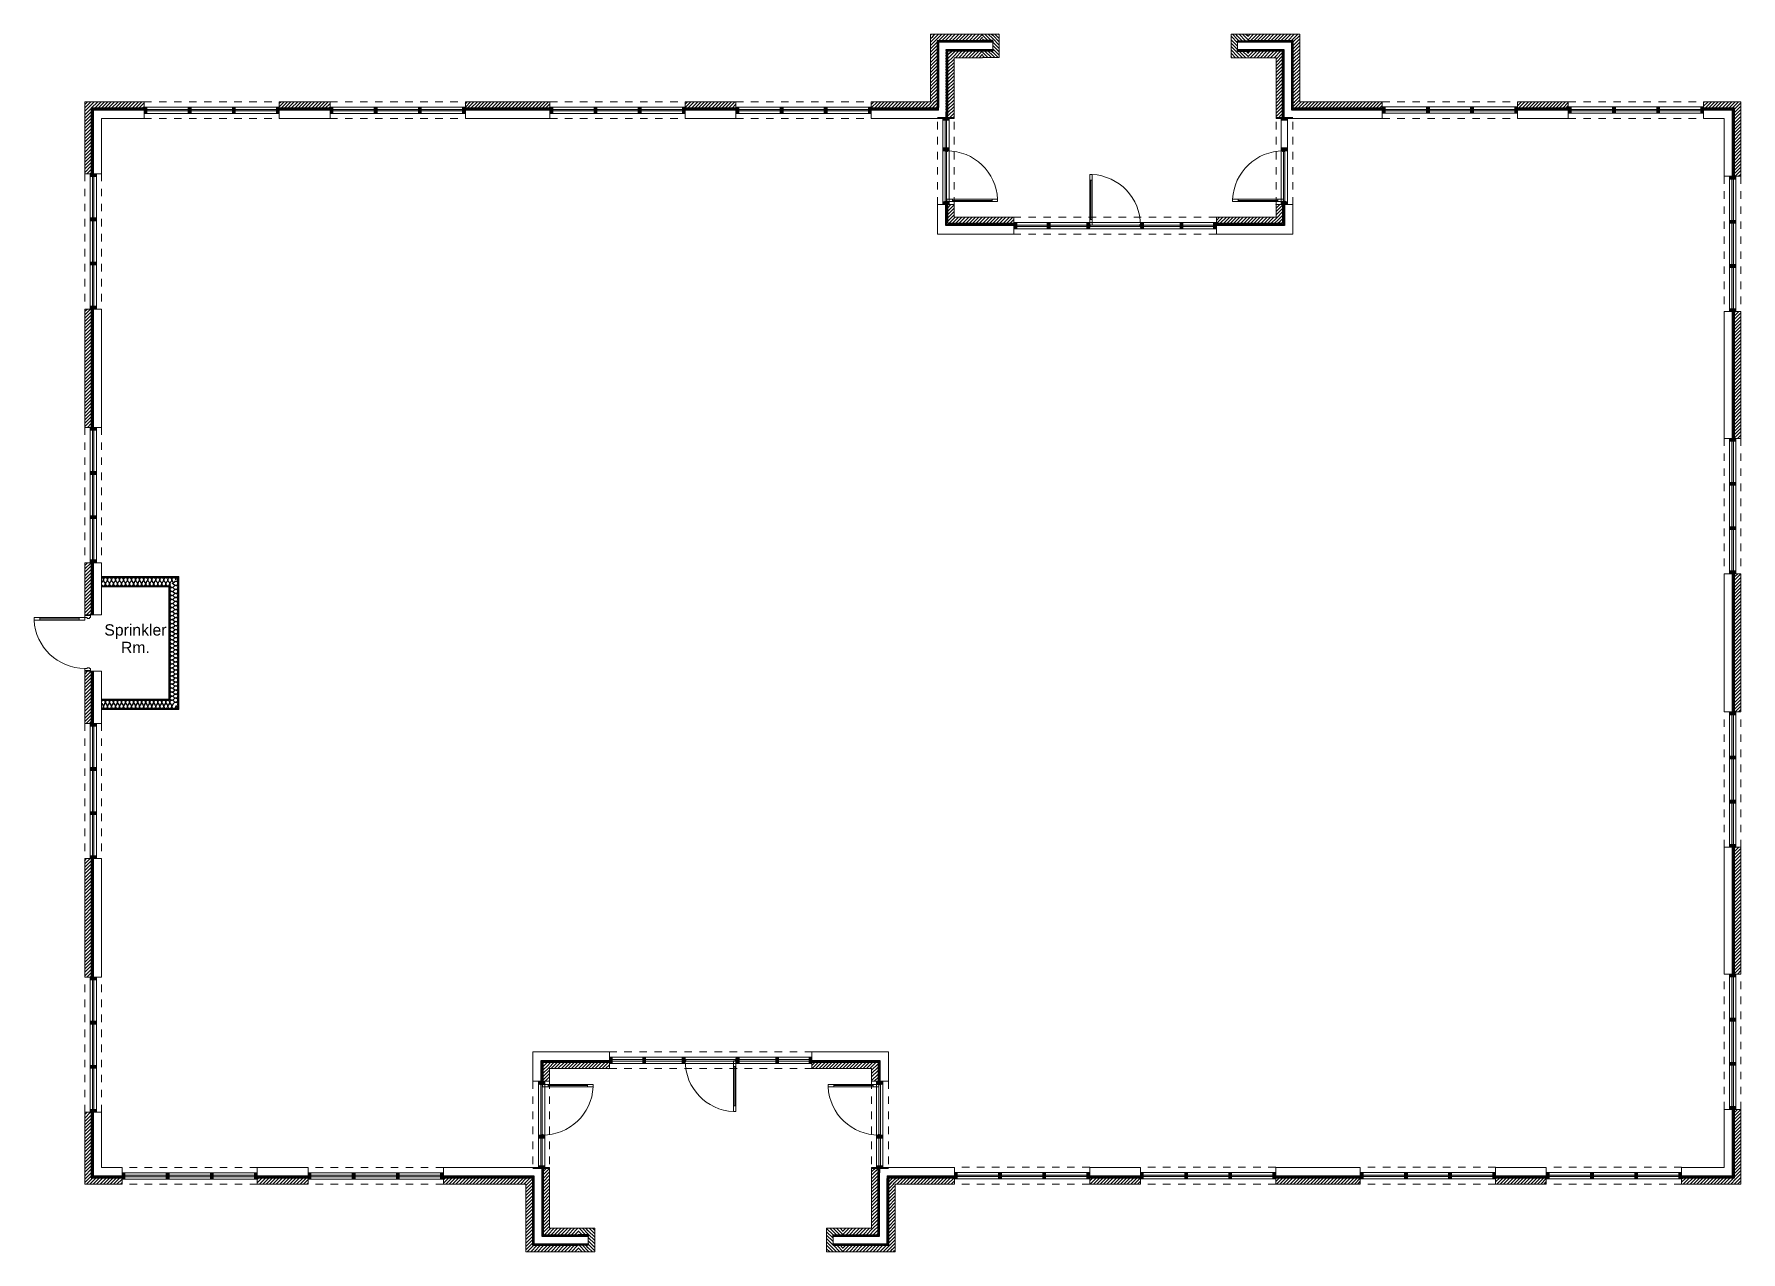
# Model space of a CAD drawing. Extents: x -485 to 726, y -1629 to -765.
import ezdxf

# ---------------------------------------------------------------- set-up
doc = ezdxf.new("R2010")
doc.units = 0
doc.header["$MEASUREMENT"] = 0
doc.linetypes.add('Dashed', pattern=[10.666667, 5.333333, -5.333333])
doc.linetypes.add('Wipeout_Contour', pattern=[39.370079, 0, -39.370079])
for name, color, linetype, lineweight in [('A-ANNO-TEXT_Pen_No__12', 7, 'Continuous', 13), ('A-WALL-EXTR_Pen_No__1', 7, 'Continuous', 13), ('A-WALL-EXTR_Pen_No__11', 7, 'Continuous', 5), ('A-WALL-EXTR_Pen_No__12', 7, 'Continuous', 13), ('ArchiCAD Doors_Pen_No__1', 7, 'Continuous', 13), ('ArchiCAD Doors_Pen_No__3', 7, 'Continuous', 18), ('ArchiCAD Doors_Pen_No__6', 7, 'Continuous', 9), ('ArchiCAD Windows_Pen_No__3', 7, 'Continuous', 18)]:
    doc.layers.add(name, color=color, linetype=linetype, lineweight=lineweight)
for name, color, linetype in [('A-WALL-EXTR', 7, 'Continuous'), ('ArchiCAD Doors', 7, 'Continuous'), ('ArchiCAD Windows', 7, 'Continuous')]:
    doc.layers.add(name, color=color, linetype=linetype)
doc.layers.add('A-WALL-EXTR_Pen_No__2', color=7, linetype='Continuous', lineweight=25, true_color=0x747474)
doc.layers.add('ArchiCAD Doors_Pen_No__8', color=7, linetype='Continuous', lineweight=20, true_color=0x42bda7)
doc.styles.add('GENERATED_STYLE_1', font='Arial')
pattern_1 = [(45, (0, 0), (-1.2026383, 1.2026383), [])]
pattern_2 = [(45, (0, 0), (-1.0021986, 1.0021986), [0, -1.4173228])]
pattern_3 = [(45, (0, 0), (-0.9353853, 0.9353853), [0, -1.3228346])]

msp = doc.modelspace()

# ---------------------------------------------------------------- texts
at = {"layer": 'A-ANNO-TEXT_Pen_No__12', "linetype": 'Continuous', "insert": (-413, -1183.3), "char_height": 8, "width": 74.436, "attachment_point": 2, "line_spacing_factor": 0.932175, "style": 'GENERATED_STYLE_1'}
msp.add_mtext('{Sprinkler \\PRm.}', dxfattribs=at)

# ---------------------------------------------------------------- blocks, each defined once
blk = doc.blocks.new('D1 Metal 15')
at = {"layer": 'ArchiCAD Doors_Pen_No__3', "linetype": 'Continuous'}
for p, q in [((18, 36), (16.25, 36)), ((16.25, 36), (16.25, 32)), ((16.25, 32), (18, 32)), ((16.25, 32), (16.25, 4)), ((18, 32), (18, 36)), ((18, 32), (18, 4)), ((-17.625, 0.5), (-18.125, 0.5)), ((-18.125, 0.5), (-18.125, 0)), ((-18, 0), (-18.125, 0)), ((-18.125, 0), (-18.125, -0.5)), ((-18.125, 0), (-18, 0)), ((-18, 0), (-18, -1.75)), ((-18, -1.75), (-18, 0)), ((-17.625, -0.5), (-17.625, 0.5)), ((16.25, 0), (16.25, 4)), ((16.25, 4), (18, 4)), ((18, 0), (16.25, 0)), ((18.125, 0.5), (17.625, 0.5)), ((17.625, 0.5), (17.625, -0.5)), ((18, 4), (18, 0)), ((18, 0), (18, -1.75)), ((18, -1.75), (18, 0)), ((18, 0), (18.125, 0)), ((18.125, 0), (18, 0)), ((18.125, 0), (18.125, 0.5)), ((18.125, -0.5), (18.125, 0)), ((-18.125, -0.5), (-17.625, -0.5)), ((17.625, -0.5), (18.125, -0.5))]:
    blk.add_line(p, q, dxfattribs=at)
at = {"layer": 'ArchiCAD Doors_Pen_No__6', "linetype": 'Continuous'}
blk.add_arc((18, 0), 36, 92.78631, 180, dxfattribs=at)
at = {"layer": 'ArchiCAD Doors_Pen_No__8', "linetype": 'Continuous'}
blk.add_line((17.125, 32), (17.125, 4), dxfattribs=at)
blk = doc.blocks.new('Wall_1', base_point=(401.5, -847.3))
at = {"layer": 'A-WALL-EXTR_Pen_No__2', "linetype": 'Continuous', "lineweight": 0, "true_color": 0xdbdbdb}
blk.add_hatch(color=254, dxfattribs=at).paths.add_polyline_path([(399.8, -847.3), (399.8, -847.3), (401.5, -847.3), (401.5, -847.3)], flags=0)
at = {"layer": 'A-WALL-EXTR_Pen_No__1', "linetype": 'Continuous'}
for p, q in [((401.5, -847.3), (399.8, -847.3)), ((401.5, -847.3), (399.8, -847.3)), ((401.5, -847.3), (401.5, -847.3)), ((401.5, -883.5), (399.8, -883.5))]:
    blk.add_line(p, q, dxfattribs=at)
at = {"layer": 'ArchiCAD Doors', "color": 5, "linetype": 'Continuous', "lineweight": 35, "xscale": -1, "zscale": 39.37007874015748, "rotation": 90}
blk.add_blockref('D1 Metal 15', (401.5, -865.4), dxfattribs=at)
blk = doc.blocks.new('Wall_2', base_point=(402.6, -833.4))
at = {"layer": 'A-WALL-EXTR_Pen_No__2', "linetype": 'Continuous'}
for points in [[(401.6, -847.3), (402.6, -847.3), (402.6, -845.3), (401.6, -845.3)], [(401.6, -885.5), (402.6, -885.5), (402.6, -883.5), (401.6, -883.5)]]:
    blk.add_hatch(color=256, dxfattribs=at).paths.add_polyline_path(points, flags=0)
at = {"layer": 'A-WALL-EXTR_Pen_No__1', "linetype": 'Continuous'}
for p, q in [((401.6, -883.5), (402.6, -883.5)), ((401.6, -885.5), (402.6, -885.5))]:
    blk.add_line(p, q, dxfattribs=at)
for p in [(401.6, -883.5), (402.6, -883.5)]:
    blk.add_point(p, dxfattribs=at)
at = {"color": 254, "linetype": 'Wipeout_Contour', "lineweight": 0, "ltscale": 3708.909873}
blk.add_wipeout([(401.6, -845.3), (402.6, -845.3), (402.6, -825.7), (401.6, -825.7)], dxfattribs=at).dxf.layer = 'A-WALL-EXTR'
at = {"layer": 'A-WALL-EXTR_Pen_No__2', "linetype": 'Continuous'}
blk.add_hatch(color=256, dxfattribs=at).paths.add_polyline_path([(401.6, -825.7), (402.6, -825.7), (402.6, -823.7), (401.6, -823.7)], flags=0)
at = {"layer": 'A-WALL-EXTR_Pen_No__1', "linetype": 'Continuous'}
for p, q in [((402.6, -823.7), (401.6, -823.7)), ((401.6, -825.7), (402.6, -825.7)), ((401.6, -845.3), (402.6, -845.3)), ((401.6, -847.3), (402.6, -847.3))]:
    blk.add_line(p, q, dxfattribs=at)
for p in [(401.6, -825.7), (402.6, -825.7), (401.6, -845.3), (401.6, -847.3), (402.6, -845.3), (402.6, -847.3)]:
    blk.add_point(p, dxfattribs=at)
at = {"layer": 'A-WALL-EXTR_Pen_No__11', "linetype": 'Continuous'}
for p, q in [((401.6, -845.3), (401.6, -825.7)), ((402.6, -845.3), (402.6, -825.7))]:
    blk.add_line(p, q, dxfattribs=at)
at = {"layer": 'A-WALL-EXTR_Pen_No__12', "linetype": 'Continuous'}
for p, q in [((401.6, -883.5), (401.6, -847.3)), ((402.6, -883.5), (402.6, -847.3))]:
    blk.add_line(p, q, dxfattribs=at)
blk = doc.blocks.new('Wall_3', base_point=(404.4, -833.4))
at = {"layer": 'A-WALL-EXTR_Pen_No__2', "linetype": 'Continuous'}
for points in [[(399.9, -847.3), (404.4, -847.3), (404.4, -845.3), (399.9, -845.3)], [(399.9, -885.5), (404.4, -885.5), (404.4, -883.5), (399.9, -883.5)]]:
    blk.add_hatch(color=256, dxfattribs=at).paths.add_polyline_path(points, flags=0)
at = {"layer": 'A-WALL-EXTR_Pen_No__1', "linetype": 'Continuous'}
for p, q in [((399.9, -883.5), (404.4, -883.5)), ((399.9, -885.5), (399.9, -883.5)), ((404.4, -885.5), (404.4, -883.5)), ((399.9, -885.5), (404.4, -885.5))]:
    blk.add_line(p, q, dxfattribs=at)
at = {"color": 254, "linetype": 'Wipeout_Contour', "lineweight": 0, "ltscale": 3708.919776}
blk.add_wipeout([(399.9, -845.3), (404.4, -845.3), (404.4, -825.7), (399.9, -825.7)], dxfattribs=at).dxf.layer = 'A-WALL-EXTR'
at = {"layer": 'A-WALL-EXTR_Pen_No__2', "linetype": 'Continuous'}
blk.add_hatch(color=256, dxfattribs=at).paths.add_polyline_path([(399.9, -825.7), (404.4, -825.7), (404.4, -823.7), (399.9, -823.7)], flags=0)
at = {"layer": 'A-WALL-EXTR_Pen_No__1', "linetype": 'Continuous'}
for p, q in [((404.4, -823.7), (399.9, -823.7)), ((399.9, -825.7), (399.9, -823.7)), ((399.9, -825.7), (404.4, -825.7)), ((404.4, -825.7), (404.4, -823.7)), ((399.9, -845.3), (404.4, -845.3)), ((399.9, -847.3), (399.9, -845.3)), ((399.9, -847.3), (404.4, -847.3)), ((404.4, -847.3), (404.4, -845.3))]:
    blk.add_line(p, q, dxfattribs=at)
at = {"layer": 'A-WALL-EXTR_Pen_No__11', "linetype": 'Continuous'}
for p, q in [((399.9, -845.3), (399.9, -825.7)), ((404.4, -845.3), (404.4, -825.7))]:
    blk.add_line(p, q, dxfattribs=at)
at = {"layer": 'A-WALL-EXTR_Pen_No__12', "linetype": 'Continuous'}
for p, q in [((399.9, -883.5), (399.9, -847.3)), ((404.4, -883.5), (404.4, -847.3))]:
    blk.add_line(p, q, dxfattribs=at)
blk = doc.blocks.new('W Arch Opening 15')
at = {"layer": 'ArchiCAD Windows_Pen_No__3', "linetype": 'Dashed'}
for p, q in [((-48, 0), (48, 0)), ((-48, -11.875), (48, -11.875))]:
    blk.add_line(p, q, dxfattribs=at)
blk = doc.blocks.new('Wall_4', base_point=(-135.9, -1580.6))
at = {"layer": 'A-WALL-EXTR_Pen_No__2', "linetype": 'Continuous'}
h = blk.add_hatch(dxfattribs=at)
h.set_pattern_fill('06___Ext__Sheathing_Bldg_84', color=256, style=0, pattern_type=2)
h.set_pattern_definition(pattern_2)
h.paths.add_polyline_path([(-124.2, -1568.8), (-124.7, -1568.8), (-124.7, -1572.8), (-124.2, -1572.4)], flags=0)
h = blk.add_hatch(dxfattribs=at)
h.set_pattern_fill('04___Brick_Face', color=256, style=0, pattern_type=2)
h.set_pattern_definition(pattern_1)
h.paths.add_polyline_path([(-119.1, -1568.8), (-123.7, -1568.8), (-123.7, -1572)], flags=0)
h = blk.add_hatch(dxfattribs=at)
h.set_pattern_fill('04___Brick_Face', color=256, style=0, pattern_type=2)
h.set_pattern_definition(pattern_1)
h.paths.add_polyline_path([(-444.4, -1576.1), (-448.9, -1580.6), (-422.5, -1580.6), (-422.5, -1576.1)], flags=0)
h = blk.add_hatch(dxfattribs=at)
h.set_pattern_fill('06___Ext__Sheathing_Bldg_84', color=256, style=0, pattern_type=2)
h.set_pattern_definition(pattern_2)
h.paths.add_polyline_path([(-443, -1574.8), (-443.6, -1575.4), (-422.5, -1575.4), (-422.5, -1574.8)], flags=0)
h = blk.add_hatch(dxfattribs=at)
h.set_pattern_fill('06___Ext__Sheathing_Bldg_84', color=256, style=0, pattern_type=2)
h.set_pattern_definition(pattern_2)
h.paths.add_polyline_path([(-326.5, -1575.4), (-290.5, -1575.4), (-290.5, -1574.8), (-326.5, -1574.8)], flags=0)
h = blk.add_hatch(dxfattribs=at)
h.set_pattern_fill('04___Brick_Face', color=256, style=0, pattern_type=2)
h.set_pattern_definition(pattern_1)
h.paths.add_polyline_path([(-326.5, -1576.1), (-326.5, -1580.6), (-290.5, -1580.6), (-290.5, -1576.1)], flags=0)
h = blk.add_hatch(dxfattribs=at)
h.set_pattern_fill('06___Ext__Sheathing_Bldg_84', color=256, style=0, pattern_type=2)
h.set_pattern_definition(pattern_2)
h.paths.add_polyline_path([(-130.7, -1574.8), (-194.5, -1574.8), (-194.5, -1575.4), (-130.7, -1575.4)], flags=0)
h = blk.add_hatch(dxfattribs=at)
h.set_pattern_fill('04___Brick_Face', color=256, style=0, pattern_type=2)
h.set_pattern_definition(pattern_1)
h.paths.add_polyline_path([(-194.5, -1580.6), (-135.9, -1580.6), (-135.9, -1576.1), (-194.5, -1576.1)], flags=0)
h = blk.add_hatch(dxfattribs=at)
h.set_pattern_fill('04___Brick_Face', color=256, style=0, pattern_type=2)
h.set_pattern_definition(pattern_1)
h.paths.add_polyline_path([(-131.2, -1576.1), (-135.9, -1576.1), (-135.9, -1580.6), (-131.2, -1577.4)], flags=0)
h = blk.add_hatch(dxfattribs=at)
h.set_pattern_fill('06___Ext__Sheathing_Bldg_84', color=256, style=0, pattern_type=2)
h.set_pattern_definition(pattern_2)
h.paths.add_polyline_path([(-130.2, -1574.8), (-130.7, -1574.8), (-130.7, -1575.4), (-130.2, -1575.4)], flags=0)
h = blk.add_hatch(dxfattribs=at)
h.set_pattern_fill('06___Ext__Sheathing_Bldg_84', color=256, style=0, pattern_type=2)
h.set_pattern_definition(pattern_2)
h.paths.add_polyline_path([(-130.2, -1575.4), (-130.7, -1575.4), (-130.7, -1576.1), (-130.2, -1576.1)], flags=0)
h = blk.add_hatch(dxfattribs=at)
h.set_pattern_fill('06___Ext__Sheathing_Bldg_84', color=256, style=0, pattern_type=2)
h.set_pattern_definition(pattern_2)
h.paths.add_polyline_path([(-130.2, -1576.1), (-130.7, -1576.1), (-130.7, -1577), (-130.2, -1576.7)], flags=0)
at = {"layer": 'A-WALL-EXTR_Pen_No__1', "linetype": 'Continuous'}
for p, q in [((-422.5, -1568.8), (-437, -1568.8)), ((-422.5, -1574.8), (-422.5, -1568.8)), ((-326.5, -1574.8), (-326.5, -1568.8)), ((-290.5, -1568.8), (-326.5, -1568.8)), ((-290.5, -1574.8), (-290.5, -1568.8)), ((-194.5, -1574.8), (-194.5, -1568.8)), ((-124.7, -1568.8), (-194.5, -1568.8)), ((-124.2, -1568.8), (-124.7, -1568.8)), ((-123.7, -1568.8), (-124.2, -1568.8)), ((-119.1, -1568.8), (-123.7, -1568.8)), ((-448.9, -1580.6), (-422.5, -1580.6)), ((-422.5, -1575.4), (-422.5, -1574.8)), ((-422.5, -1576.1), (-422.5, -1575.4)), ((-422.5, -1580.6), (-422.5, -1576.1)), ((-326.5, -1575.4), (-326.5, -1574.8)), ((-326.5, -1576.1), (-326.5, -1575.4)), ((-326.5, -1580.6), (-326.5, -1576.1)), ((-326.5, -1580.6), (-290.5, -1580.6)), ((-290.5, -1575.4), (-290.5, -1574.8)), ((-290.5, -1576.1), (-290.5, -1575.4)), ((-290.5, -1580.6), (-290.5, -1576.1)), ((-194.5, -1575.4), (-194.5, -1574.8)), ((-194.5, -1576.1), (-194.5, -1575.4)), ((-194.5, -1580.6), (-194.5, -1576.1)), ((-194.5, -1580.6), (-135.9, -1580.6))]:
    blk.add_line(p, q, dxfattribs=at)
at = {"layer": 'A-WALL-EXTR_Pen_No__2', "linetype": 'Continuous'}
for p, q in [((-124.7, -1568.8), (-124.7, -1572.8)), ((-124.2, -1568.8), (-124.2, -1572.4)), ((-123.7, -1568.8), (-123.7, -1572)), ((-444.4, -1576.1), (-422.5, -1576.1)), ((-443.6, -1575.4), (-422.5, -1575.4)), ((-443, -1574.8), (-422.5, -1574.8)), ((-326.5, -1574.8), (-290.5, -1574.8)), ((-326.5, -1575.4), (-290.5, -1575.4)), ((-326.5, -1576.1), (-290.5, -1576.1)), ((-194.5, -1574.8), (-130.2, -1574.8)), ((-194.5, -1575.4), (-130.7, -1575.4)), ((-194.5, -1576.1), (-131.2, -1576.1)), ((-131.2, -1576.1), (-131.2, -1577.4)), ((-130.7, -1575.4), (-130.7, -1576.1)), ((-130.7, -1576.1), (-130.7, -1577)), ((-130.2, -1574.8), (-130.2, -1575.4)), ((-130.2, -1575.4), (-130.2, -1576.1)), ((-130.2, -1576.1), (-130.2, -1576.7))]:
    blk.add_line(p, q, dxfattribs=at)
at = {"layer": 'ArchiCAD Windows', "linetype": 'Continuous', "zscale": 39.37007874015748, "rotation": 180}
for p in [(-374.5, -1580.6), (-242.5, -1580.6)]:
    blk.add_blockref('W Arch Opening 15', p, dxfattribs=at)
blk = doc.blocks.new('Wall_5', base_point=(-374.5, -1572.5))
at = {"layer": 'A-WALL-EXTR_Pen_No__2', "linetype": 'Continuous'}
blk.add_hatch(color=256, dxfattribs=at).paths.add_polyline_path([(-422.5, -1572.5), (-422.5, -1577), (-420.5, -1577), (-420.5, -1572.5)], flags=0)
at = {"color": 254, "linetype": 'Wipeout_Contour', "lineweight": 0, "ltscale": 6505.095324}
blk.add_wipeout([(-420.5, -1572.5), (-420.5, -1577), (-391.1, -1577), (-391.1, -1572.5)], dxfattribs=at).dxf.layer = 'A-WALL-EXTR'
at = {"layer": 'A-WALL-EXTR_Pen_No__2', "linetype": 'Continuous'}
blk.add_hatch(color=256, dxfattribs=at).paths.add_polyline_path([(-391.1, -1572.5), (-391.1, -1577), (-389.1, -1577), (-389.1, -1572.5)], flags=0)
at = {"layer": 'A-WALL-EXTR_Pen_No__1', "linetype": 'Continuous'}
for p, q in [((-422.5, -1572.5), (-422.5, -1577)), ((-422.5, -1572.5), (-420.5, -1572.5)), ((-420.5, -1572.5), (-420.5, -1577)), ((-422.5, -1577), (-420.5, -1577))]:
    blk.add_line(p, q, dxfattribs=at)
at = {"color": 254, "linetype": 'Wipeout_Contour', "lineweight": 0, "ltscale": 6474.962145}
blk.add_wipeout([(-389.1, -1572.5), (-389.1, -1577), (-359.8, -1577), (-359.8, -1572.5)], dxfattribs=at).dxf.layer = 'A-WALL-EXTR'
at = {"layer": 'A-WALL-EXTR_Pen_No__2', "linetype": 'Continuous'}
blk.add_hatch(color=256, dxfattribs=at).paths.add_polyline_path([(-359.8, -1572.5), (-359.8, -1577), (-357.8, -1577), (-357.8, -1572.5)], flags=0)
at = {"layer": 'A-WALL-EXTR_Pen_No__1', "linetype": 'Continuous'}
for p, q in [((-391.1, -1572.5), (-391.1, -1577)), ((-391.1, -1572.5), (-389.1, -1572.5)), ((-389.1, -1572.5), (-389.1, -1577)), ((-391.1, -1577), (-389.1, -1577))]:
    blk.add_line(p, q, dxfattribs=at)
at = {"layer": 'A-WALL-EXTR_Pen_No__11', "linetype": 'Continuous'}
for p, q in [((-420.5, -1572.5), (-391.1, -1572.5)), ((-420.5, -1577), (-391.1, -1577))]:
    blk.add_line(p, q, dxfattribs=at)
at = {"color": 254, "linetype": 'Wipeout_Contour', "lineweight": 0, "ltscale": 6447.124905}
blk.add_wipeout([(-357.8, -1572.5), (-357.8, -1577), (-328.5, -1577), (-328.5, -1572.5)], dxfattribs=at).dxf.layer = 'A-WALL-EXTR'
at = {"layer": 'A-WALL-EXTR_Pen_No__2', "linetype": 'Continuous'}
blk.add_hatch(color=256, dxfattribs=at).paths.add_polyline_path([(-328.5, -1572.5), (-328.5, -1577), (-326.5, -1577), (-326.5, -1572.5)], flags=0)
at = {"layer": 'A-WALL-EXTR_Pen_No__1', "linetype": 'Continuous'}
for p, q in [((-359.8, -1572.5), (-359.8, -1577)), ((-359.8, -1572.5), (-357.8, -1572.5)), ((-357.8, -1572.5), (-357.8, -1577)), ((-328.5, -1572.5), (-328.5, -1577)), ((-328.5, -1572.5), (-326.5, -1572.5)), ((-326.5, -1577), (-326.5, -1572.5)), ((-359.8, -1577), (-357.8, -1577)), ((-328.5, -1577), (-326.5, -1577))]:
    blk.add_line(p, q, dxfattribs=at)
at = {"layer": 'A-WALL-EXTR_Pen_No__11', "linetype": 'Continuous'}
for p, q in [((-389.1, -1572.5), (-359.8, -1572.5)), ((-357.8, -1572.5), (-328.5, -1572.5)), ((-389.1, -1577), (-359.8, -1577)), ((-357.8, -1577), (-328.5, -1577))]:
    blk.add_line(p, q, dxfattribs=at)
blk = doc.blocks.new('Wall_6', base_point=(-374.5, -1574.3))
at = {"layer": 'A-WALL-EXTR_Pen_No__2', "linetype": 'Continuous', "lineweight": 0, "true_color": 0xdbdbdb}
for points in [[(-420.5, -1574.3), (-420.5, -1575.3), (-391.1, -1575.3), (-391.1, -1574.3)], [(-389.1, -1574.3), (-389.1, -1575.3), (-359.8, -1575.3), (-359.8, -1574.3)], [(-357.8, -1574.3), (-357.8, -1575.3), (-328.5, -1575.3), (-328.5, -1574.3)]]:
    blk.add_hatch(color=254, dxfattribs=at).paths.add_polyline_path(points, flags=0)
at = {"layer": 'A-WALL-EXTR_Pen_No__1', "linetype": 'Continuous'}
for p, q in [((-420.5, -1574.3), (-420.5, -1575.3)), ((-420.5, -1574.3), (-391.1, -1574.3)), ((-391.1, -1574.3), (-391.1, -1575.3)), ((-391.1, -1574.3), (-389.1, -1574.3)), ((-389.1, -1574.3), (-389.1, -1575.3)), ((-389.1, -1574.3), (-359.8, -1574.3)), ((-359.8, -1574.3), (-359.8, -1575.3)), ((-359.8, -1574.3), (-357.8, -1574.3)), ((-357.8, -1574.3), (-357.8, -1575.3)), ((-357.8, -1574.3), (-328.5, -1574.3)), ((-328.5, -1575.3), (-328.5, -1574.3)), ((-420.5, -1575.3), (-391.1, -1575.3)), ((-391.1, -1575.3), (-389.1, -1575.3)), ((-389.1, -1575.3), (-359.8, -1575.3)), ((-359.8, -1575.3), (-357.8, -1575.3)), ((-357.8, -1575.3), (-328.5, -1575.3))]:
    blk.add_line(p, q, dxfattribs=at)
blk = doc.blocks.new('Wall_7', base_point=(-242.5, -1572.5))
at = {"layer": 'A-WALL-EXTR_Pen_No__2', "linetype": 'Continuous'}
blk.add_hatch(color=256, dxfattribs=at).paths.add_polyline_path([(-290.5, -1572.5), (-290.5, -1577), (-288.5, -1577), (-288.5, -1572.5)], flags=0)
at = {"color": 254, "linetype": 'Wipeout_Contour', "lineweight": 0, "ltscale": 6393.834529}
blk.add_wipeout([(-288.5, -1572.5), (-288.5, -1577), (-259.1, -1577), (-259.1, -1572.5)], dxfattribs=at).dxf.layer = 'A-WALL-EXTR'
at = {"layer": 'A-WALL-EXTR_Pen_No__2', "linetype": 'Continuous'}
blk.add_hatch(color=256, dxfattribs=at).paths.add_polyline_path([(-259.1, -1572.5), (-259.1, -1577), (-257.1, -1577), (-257.1, -1572.5)], flags=0)
at = {"layer": 'A-WALL-EXTR_Pen_No__1', "linetype": 'Continuous'}
for p, q in [((-290.5, -1572.5), (-290.5, -1577)), ((-290.5, -1572.5), (-288.5, -1572.5)), ((-288.5, -1572.5), (-288.5, -1577)), ((-290.5, -1577), (-288.5, -1577))]:
    blk.add_line(p, q, dxfattribs=at)
at = {"color": 254, "linetype": 'Wipeout_Contour', "lineweight": 0, "ltscale": 6373.565208}
blk.add_wipeout([(-257.1, -1572.5), (-257.1, -1577), (-227.8, -1577), (-227.8, -1572.5)], dxfattribs=at).dxf.layer = 'A-WALL-EXTR'
at = {"layer": 'A-WALL-EXTR_Pen_No__2', "linetype": 'Continuous'}
blk.add_hatch(color=256, dxfattribs=at).paths.add_polyline_path([(-227.8, -1572.5), (-227.8, -1577), (-225.8, -1577), (-225.8, -1572.5)], flags=0)
at = {"layer": 'A-WALL-EXTR_Pen_No__1', "linetype": 'Continuous'}
for p, q in [((-259.1, -1572.5), (-259.1, -1577)), ((-259.1, -1572.5), (-257.1, -1572.5)), ((-257.1, -1572.5), (-257.1, -1577)), ((-259.1, -1577), (-257.1, -1577))]:
    blk.add_line(p, q, dxfattribs=at)
at = {"layer": 'A-WALL-EXTR_Pen_No__11', "linetype": 'Continuous'}
for p, q in [((-288.5, -1572.5), (-259.1, -1572.5)), ((-288.5, -1577), (-259.1, -1577))]:
    blk.add_line(p, q, dxfattribs=at)
at = {"color": 254, "linetype": 'Wipeout_Contour', "lineweight": 0, "ltscale": 6355.703078}
blk.add_wipeout([(-225.8, -1572.5), (-225.8, -1577), (-196.5, -1577), (-196.5, -1572.5)], dxfattribs=at).dxf.layer = 'A-WALL-EXTR'
at = {"layer": 'A-WALL-EXTR_Pen_No__2', "linetype": 'Continuous'}
blk.add_hatch(color=256, dxfattribs=at).paths.add_polyline_path([(-196.5, -1572.5), (-196.5, -1577), (-194.5, -1577), (-194.5, -1572.5)], flags=0)
at = {"layer": 'A-WALL-EXTR_Pen_No__1', "linetype": 'Continuous'}
for p, q in [((-227.8, -1572.5), (-227.8, -1577)), ((-227.8, -1572.5), (-225.8, -1572.5)), ((-225.8, -1572.5), (-225.8, -1577)), ((-196.5, -1572.5), (-196.5, -1577)), ((-196.5, -1572.5), (-194.5, -1572.5)), ((-194.5, -1577), (-194.5, -1572.5)), ((-227.8, -1577), (-225.8, -1577)), ((-196.5, -1577), (-194.5, -1577))]:
    blk.add_line(p, q, dxfattribs=at)
at = {"layer": 'A-WALL-EXTR_Pen_No__11', "linetype": 'Continuous'}
for p, q in [((-257.1, -1572.5), (-227.8, -1572.5)), ((-225.8, -1572.5), (-196.5, -1572.5)), ((-257.1, -1577), (-227.8, -1577)), ((-225.8, -1577), (-196.5, -1577))]:
    blk.add_line(p, q, dxfattribs=at)
blk = doc.blocks.new('Wall_8', base_point=(-242.5, -1574.3))
at = {"layer": 'A-WALL-EXTR_Pen_No__2', "linetype": 'Continuous', "lineweight": 0, "true_color": 0xdbdbdb}
for points in [[(-288.5, -1574.3), (-288.5, -1575.3), (-259.1, -1575.3), (-259.1, -1574.3)], [(-257.1, -1574.3), (-257.1, -1575.3), (-227.8, -1575.3), (-227.8, -1574.3)], [(-225.8, -1574.3), (-225.8, -1575.3), (-196.5, -1575.3), (-196.5, -1574.3)]]:
    blk.add_hatch(color=254, dxfattribs=at).paths.add_polyline_path(points, flags=0)
at = {"layer": 'A-WALL-EXTR_Pen_No__1', "linetype": 'Continuous'}
for p, q in [((-288.5, -1574.3), (-288.5, -1575.3)), ((-288.5, -1574.3), (-259.1, -1574.3)), ((-259.1, -1574.3), (-259.1, -1575.3)), ((-259.1, -1574.3), (-257.1, -1574.3)), ((-257.1, -1574.3), (-257.1, -1575.3)), ((-257.1, -1574.3), (-227.8, -1574.3)), ((-227.8, -1574.3), (-227.8, -1575.3)), ((-227.8, -1574.3), (-225.8, -1574.3)), ((-225.8, -1574.3), (-225.8, -1575.3)), ((-225.8, -1574.3), (-196.5, -1574.3)), ((-196.5, -1575.3), (-196.5, -1574.3)), ((-288.5, -1575.3), (-259.1, -1575.3)), ((-259.1, -1575.3), (-257.1, -1575.3)), ((-257.1, -1575.3), (-227.8, -1575.3)), ((-227.8, -1575.3), (-225.8, -1575.3)), ((-225.8, -1575.3), (-196.5, -1575.3))]:
    blk.add_line(p, q, dxfattribs=at)
blk = doc.blocks.new('W Arch Opening 15_2')
at = {"layer": 'ArchiCAD Windows_Pen_No__3', "linetype": 'Dashed'}
for p, q in [((-48, 0), (48, 0)), ((-48, -11.875), (48, -11.875))]:
    blk.add_line(p, q, dxfattribs=at)
blk = doc.blocks.new('Wall_9', base_point=(726.1, -1157.1))
at = {"layer": 'A-WALL-EXTR_Pen_No__2', "linetype": 'Continuous'}
h = blk.add_hatch(dxfattribs=at)
h.set_pattern_fill('06___Ext__Sheathing_Bldg_84', color=256, style=0, pattern_type=2)
h.set_pattern_definition(pattern_2)
h.paths.add_polyline_path([(720.9, -817.8), (720.3, -818.4), (720.3, -865.4), (720.9, -865.4)], flags=0)
h = blk.add_hatch(dxfattribs=at)
h.set_pattern_fill('04___Brick_Face', color=256, style=0, pattern_type=2)
h.set_pattern_definition(pattern_1)
h.paths.add_polyline_path([(721.6, -865.4), (726.1, -865.4), (726.1, -812.5), (721.6, -817)], flags=0)
h = blk.add_hatch(dxfattribs=at)
h.set_pattern_fill('06___Ext__Sheathing_Bldg_84', color=256, style=0, pattern_type=2)
h.set_pattern_definition(pattern_2)
h.paths.add_polyline_path([(720.3, -1051.4), (720.9, -1051.4), (720.9, -961.4), (720.3, -961.4)], flags=0)
h = blk.add_hatch(dxfattribs=at)
h.set_pattern_fill('04___Brick_Face', color=256, style=0, pattern_type=2)
h.set_pattern_definition(pattern_1)
h.paths.add_polyline_path([(726.1, -961.4), (721.6, -961.4), (721.6, -1051.4), (726.1, -1051.4)], flags=0)
h = blk.add_hatch(dxfattribs=at)
h.set_pattern_fill('06___Ext__Sheathing_Bldg_84', color=256, style=0, pattern_type=2)
h.set_pattern_definition(pattern_2)
h.paths.add_polyline_path([(720.3, -1157.1), (720.9, -1157.1), (720.9, -1147.4), (720.3, -1147.4)], flags=0)
h = blk.add_hatch(dxfattribs=at)
h.set_pattern_fill('04___Brick_Face', color=256, style=0, pattern_type=2)
h.set_pattern_definition(pattern_1)
h.paths.add_polyline_path([(721.6, -1157.1), (726.1, -1157.1), (726.1, -1147.4), (721.6, -1147.4)], flags=0)
at = {"layer": 'A-WALL-EXTR_Pen_No__1', "linetype": 'Continuous'}
for p, q in [((726.1, -865.4), (726.1, -812.5)), ((714.3, -824.4), (714.3, -865.4)), ((720.3, -865.4), (714.3, -865.4)), ((720.9, -865.4), (720.3, -865.4)), ((721.6, -865.4), (720.9, -865.4)), ((726.1, -865.4), (721.6, -865.4)), ((720.3, -961.4), (714.3, -961.4)), ((714.3, -961.4), (714.3, -1051.4)), ((720.9, -961.4), (720.3, -961.4)), ((721.6, -961.4), (720.9, -961.4)), ((726.1, -961.4), (721.6, -961.4)), ((726.1, -1051.4), (726.1, -961.4)), ((720.3, -1051.4), (714.3, -1051.4)), ((720.9, -1051.4), (720.3, -1051.4)), ((721.6, -1051.4), (720.9, -1051.4)), ((726.1, -1051.4), (721.6, -1051.4)), ((720.3, -1147.4), (714.3, -1147.4)), ((714.3, -1147.4), (714.3, -1157.1)), ((720.9, -1147.4), (720.3, -1147.4)), ((721.6, -1147.4), (720.9, -1147.4)), ((726.1, -1147.4), (721.6, -1147.4)), ((726.1, -1157.1), (726.1, -1147.4))]:
    blk.add_line(p, q, dxfattribs=at)
at = {"layer": 'A-WALL-EXTR_Pen_No__2', "linetype": 'Continuous'}
for p, q in [((720.3, -865.4), (720.3, -818.4)), ((720.9, -865.4), (720.9, -817.8)), ((721.6, -865.4), (721.6, -817)), ((720.3, -1051.4), (720.3, -961.4)), ((720.9, -1051.4), (720.9, -961.4)), ((721.6, -1051.4), (721.6, -961.4)), ((720.3, -1157.1), (720.3, -1147.4)), ((720.9, -1157.1), (720.9, -1147.4)), ((721.6, -1157.1), (721.6, -1147.4))]:
    blk.add_line(p, q, dxfattribs=at)
at = {"layer": 'ArchiCAD Windows', "linetype": 'Continuous', "zscale": 39.37007874015748, "rotation": -90.00000000000001}
for p in [(726.1, -913.4), (726.1, -1099.4)]:
    blk.add_blockref('W Arch Opening 15_2', p, dxfattribs=at)
blk = doc.blocks.new('Wall_10', base_point=(718, -913.4))
at = {"layer": 'A-WALL-EXTR_Pen_No__2', "linetype": 'Continuous'}
blk.add_hatch(color=256, dxfattribs=at).paths.add_polyline_path([(718, -961.4), (722.5, -961.4), (722.5, -959.4), (718, -959.4)], flags=0)
at = {"color": 254, "linetype": 'Wipeout_Contour', "lineweight": 0, "ltscale": 4752.041306}
blk.add_wipeout([(718, -959.4), (722.5, -959.4), (722.5, -930.1), (718, -930.1)], dxfattribs=at).dxf.layer = 'A-WALL-EXTR'
at = {"layer": 'A-WALL-EXTR_Pen_No__2', "linetype": 'Continuous'}
blk.add_hatch(color=256, dxfattribs=at).paths.add_polyline_path([(718, -930.1), (722.5, -930.1), (722.5, -928.1), (718, -928.1)], flags=0)
at = {"layer": 'A-WALL-EXTR_Pen_No__1', "linetype": 'Continuous'}
for p, q in [((718, -959.4), (722.5, -959.4)), ((718, -961.4), (718, -959.4)), ((718, -961.4), (722.5, -961.4)), ((722.5, -961.4), (722.5, -959.4))]:
    blk.add_line(p, q, dxfattribs=at)
at = {"color": 254, "linetype": 'Wipeout_Contour', "lineweight": 0, "ltscale": 4653.001147}
blk.add_wipeout([(718, -928.1), (722.5, -928.1), (722.5, -898.7), (718, -898.7)], dxfattribs=at).dxf.layer = 'A-WALL-EXTR'
at = {"layer": 'A-WALL-EXTR_Pen_No__2', "linetype": 'Continuous'}
blk.add_hatch(color=256, dxfattribs=at).paths.add_polyline_path([(718, -898.7), (722.5, -898.7), (722.5, -896.7), (718, -896.7)], flags=0)
at = {"layer": 'A-WALL-EXTR_Pen_No__1', "linetype": 'Continuous'}
for p, q in [((718, -928.1), (722.5, -928.1)), ((718, -930.1), (718, -928.1)), ((718, -930.1), (722.5, -930.1)), ((722.5, -930.1), (722.5, -928.1))]:
    blk.add_line(p, q, dxfattribs=at)
at = {"layer": 'A-WALL-EXTR_Pen_No__11', "linetype": 'Continuous'}
for p, q in [((718, -959.4), (718, -930.1)), ((722.5, -959.4), (722.5, -930.1))]:
    blk.add_line(p, q, dxfattribs=at)
at = {"color": 254, "linetype": 'Wipeout_Contour', "lineweight": 0, "ltscale": 4555.256557}
blk.add_wipeout([(718, -896.7), (722.5, -896.7), (722.5, -867.4), (718, -867.4)], dxfattribs=at).dxf.layer = 'A-WALL-EXTR'
at = {"layer": 'A-WALL-EXTR_Pen_No__2', "linetype": 'Continuous'}
blk.add_hatch(color=256, dxfattribs=at).paths.add_polyline_path([(718, -867.4), (722.5, -867.4), (722.5, -865.4), (718, -865.4)], flags=0)
at = {"layer": 'A-WALL-EXTR_Pen_No__1', "linetype": 'Continuous'}
for p, q in [((722.5, -865.4), (718, -865.4)), ((718, -867.4), (718, -865.4)), ((718, -867.4), (722.5, -867.4)), ((722.5, -867.4), (722.5, -865.4)), ((718, -896.7), (722.5, -896.7)), ((718, -898.7), (718, -896.7)), ((718, -898.7), (722.5, -898.7)), ((722.5, -898.7), (722.5, -896.7))]:
    blk.add_line(p, q, dxfattribs=at)
at = {"layer": 'A-WALL-EXTR_Pen_No__11', "linetype": 'Continuous'}
for p, q in [((718, -896.7), (718, -867.4)), ((722.5, -896.7), (722.5, -867.4)), ((718, -928.1), (718, -898.7)), ((722.5, -928.1), (722.5, -898.7))]:
    blk.add_line(p, q, dxfattribs=at)
blk = doc.blocks.new('Wall_11', base_point=(719.8, -913.4))
at = {"layer": 'A-WALL-EXTR_Pen_No__2', "linetype": 'Continuous', "lineweight": 0, "true_color": 0xdbdbdb}
for points in [[(719.8, -896.7), (720.8, -896.7), (720.8, -867.4), (719.8, -867.4)], [(719.8, -928.1), (720.8, -928.1), (720.8, -898.7), (719.8, -898.7)], [(719.8, -959.4), (720.8, -959.4), (720.8, -930.1), (719.8, -930.1)]]:
    blk.add_hatch(color=254, dxfattribs=at).paths.add_polyline_path(points, flags=0)
at = {"layer": 'A-WALL-EXTR_Pen_No__1', "linetype": 'Continuous'}
for p, q in [((720.8, -867.4), (719.8, -867.4)), ((719.8, -896.7), (719.8, -867.4)), ((720.8, -896.7), (720.8, -867.4)), ((719.8, -896.7), (720.8, -896.7)), ((719.8, -898.7), (719.8, -896.7)), ((719.8, -898.7), (720.8, -898.7)), ((719.8, -928.1), (719.8, -898.7)), ((720.8, -898.7), (720.8, -896.7)), ((720.8, -928.1), (720.8, -898.7)), ((719.8, -928.1), (720.8, -928.1)), ((719.8, -930.1), (719.8, -928.1)), ((719.8, -930.1), (720.8, -930.1)), ((719.8, -959.4), (719.8, -930.1)), ((720.8, -930.1), (720.8, -928.1)), ((720.8, -959.4), (720.8, -930.1)), ((719.8, -959.4), (720.8, -959.4))]:
    blk.add_line(p, q, dxfattribs=at)
blk = doc.blocks.new('Wall_12', base_point=(718, -1099.4))
at = {"layer": 'A-WALL-EXTR_Pen_No__2', "linetype": 'Continuous'}
blk.add_hatch(color=256, dxfattribs=at).paths.add_polyline_path([(718, -1147.4), (722.5, -1147.4), (722.5, -1145.4), (718, -1145.4)], flags=0)
at = {"color": 254, "linetype": 'Wipeout_Contour', "lineweight": 0, "ltscale": 5362.661175}
blk.add_wipeout([(718, -1145.4), (722.5, -1145.4), (722.5, -1116.1), (718, -1116.1)], dxfattribs=at).dxf.layer = 'A-WALL-EXTR'
at = {"layer": 'A-WALL-EXTR_Pen_No__2', "linetype": 'Continuous'}
blk.add_hatch(color=256, dxfattribs=at).paths.add_polyline_path([(718, -1116.1), (722.5, -1116.1), (722.5, -1114.1), (718, -1114.1)], flags=0)
at = {"layer": 'A-WALL-EXTR_Pen_No__1', "linetype": 'Continuous'}
for p, q in [((718, -1145.4), (722.5, -1145.4)), ((718, -1147.4), (718, -1145.4)), ((718, -1147.4), (722.5, -1147.4)), ((722.5, -1147.4), (722.5, -1145.4))]:
    blk.add_line(p, q, dxfattribs=at)
at = {"color": 254, "linetype": 'Wipeout_Contour', "lineweight": 0, "ltscale": 5257.389883}
blk.add_wipeout([(718, -1114.1), (722.5, -1114.1), (722.5, -1084.7), (718, -1084.7)], dxfattribs=at).dxf.layer = 'A-WALL-EXTR'
at = {"layer": 'A-WALL-EXTR_Pen_No__2', "linetype": 'Continuous'}
blk.add_hatch(color=256, dxfattribs=at).paths.add_polyline_path([(718, -1084.7), (722.5, -1084.7), (722.5, -1082.7), (718, -1082.7)], flags=0)
at = {"layer": 'A-WALL-EXTR_Pen_No__1', "linetype": 'Continuous'}
for p, q in [((718, -1114.1), (722.5, -1114.1)), ((718, -1116.1), (718, -1114.1)), ((722.5, -1116.1), (722.5, -1114.1)), ((718, -1116.1), (722.5, -1116.1))]:
    blk.add_line(p, q, dxfattribs=at)
at = {"layer": 'A-WALL-EXTR_Pen_No__11', "linetype": 'Continuous'}
for p, q in [((718, -1145.4), (718, -1116.1)), ((722.5, -1145.4), (722.5, -1116.1))]:
    blk.add_line(p, q, dxfattribs=at)
at = {"color": 254, "linetype": 'Wipeout_Contour', "lineweight": 0, "ltscale": 5153.016672}
blk.add_wipeout([(718, -1082.7), (722.5, -1082.7), (722.5, -1053.4), (718, -1053.4)], dxfattribs=at).dxf.layer = 'A-WALL-EXTR'
at = {"layer": 'A-WALL-EXTR_Pen_No__2', "linetype": 'Continuous'}
blk.add_hatch(color=256, dxfattribs=at).paths.add_polyline_path([(718, -1053.4), (722.5, -1053.4), (722.5, -1051.4), (718, -1051.4)], flags=0)
at = {"layer": 'A-WALL-EXTR_Pen_No__1', "linetype": 'Continuous'}
for p, q in [((722.5, -1051.4), (718, -1051.4)), ((718, -1053.4), (718, -1051.4)), ((718, -1053.4), (722.5, -1053.4)), ((722.5, -1053.4), (722.5, -1051.4)), ((718, -1082.7), (722.5, -1082.7)), ((718, -1084.7), (718, -1082.7)), ((718, -1084.7), (722.5, -1084.7)), ((722.5, -1084.7), (722.5, -1082.7))]:
    blk.add_line(p, q, dxfattribs=at)
at = {"layer": 'A-WALL-EXTR_Pen_No__11', "linetype": 'Continuous'}
for p, q in [((718, -1082.7), (718, -1053.4)), ((722.5, -1082.7), (722.5, -1053.4)), ((718, -1114.1), (718, -1084.7)), ((722.5, -1114.1), (722.5, -1084.7))]:
    blk.add_line(p, q, dxfattribs=at)
blk = doc.blocks.new('Wall_13', base_point=(719.8, -1099.4))
at = {"layer": 'A-WALL-EXTR_Pen_No__2', "linetype": 'Continuous', "lineweight": 0, "true_color": 0xdbdbdb}
for points in [[(719.8, -1082.7), (720.8, -1082.7), (720.8, -1053.4), (719.8, -1053.4)], [(719.8, -1114.1), (720.8, -1114.1), (720.8, -1084.7), (719.8, -1084.7)], [(719.8, -1145.4), (720.8, -1145.4), (720.8, -1116.1), (719.8, -1116.1)]]:
    blk.add_hatch(color=254, dxfattribs=at).paths.add_polyline_path(points, flags=0)
at = {"layer": 'A-WALL-EXTR_Pen_No__1', "linetype": 'Continuous'}
for p, q in [((720.8, -1053.4), (719.8, -1053.4)), ((719.8, -1082.7), (719.8, -1053.4)), ((720.8, -1082.7), (720.8, -1053.4)), ((719.8, -1082.7), (720.8, -1082.7)), ((719.8, -1084.7), (719.8, -1082.7)), ((719.8, -1084.7), (720.8, -1084.7)), ((719.8, -1114.1), (719.8, -1084.7)), ((720.8, -1084.7), (720.8, -1082.7)), ((720.8, -1114.1), (720.8, -1084.7)), ((719.8, -1114.1), (720.8, -1114.1)), ((719.8, -1116.1), (719.8, -1114.1)), ((720.8, -1116.1), (720.8, -1114.1)), ((719.8, -1116.1), (720.8, -1116.1)), ((719.8, -1145.4), (719.8, -1116.1)), ((720.8, -1145.4), (720.8, -1116.1)), ((719.8, -1145.4), (720.8, -1145.4))]:
    blk.add_line(p, q, dxfattribs=at)
blk = doc.blocks.new('W Arch Opening 15_3')
at = {"layer": 'ArchiCAD Windows_Pen_No__3', "linetype": 'Dashed'}
for p, q in [((-48, 0), (48, 0)), ((-48, -11.875), (48, -11.875))]:
    blk.add_line(p, q, dxfattribs=at)
blk = doc.blocks.new('Wall_14', base_point=(126.1, -1580.5))
at = {"layer": 'A-WALL-EXTR_Pen_No__2', "linetype": 'Continuous'}
h = blk.add_hatch(dxfattribs=at)
h.set_pattern_fill('04___Brick_Face', color=256, style=0, pattern_type=2)
h.set_pattern_definition(pattern_1)
h.paths.add_polyline_path([(114, -1568.7), (109.4, -1568.7), (114, -1571.9)], flags=0)
h = blk.add_hatch(dxfattribs=at)
h.set_pattern_fill('06___Ext__Sheathing_Bldg_84', color=256, style=0, pattern_type=2)
h.set_pattern_definition(pattern_2)
h.paths.add_polyline_path([(115, -1568.7), (114.5, -1568.7), (114.5, -1572.3), (115, -1572.6)], flags=0)
h = blk.add_hatch(dxfattribs=at)
h.set_pattern_fill('06___Ext__Sheathing_Bldg_84', color=256, style=0, pattern_type=2)
h.set_pattern_definition(pattern_2)
h.paths.add_polyline_path([(121, -1574.7), (120.5, -1574.7), (120.5, -1575.3), (121, -1575.3)], flags=0)
h = blk.add_hatch(dxfattribs=at)
h.set_pattern_fill('06___Ext__Sheathing_Bldg_84', color=256, style=0, pattern_type=2)
h.set_pattern_definition(pattern_2)
h.paths.add_polyline_path([(121, -1575.3), (120.5, -1575.3), (120.5, -1576), (121, -1576)], flags=0)
h = blk.add_hatch(dxfattribs=at)
h.set_pattern_fill('06___Ext__Sheathing_Bldg_84', color=256, style=0, pattern_type=2)
h.set_pattern_definition(pattern_2)
h.paths.add_polyline_path([(121, -1576), (120.5, -1576), (120.5, -1576.5), (121, -1576.9)], flags=0)
h = blk.add_hatch(dxfattribs=at)
h.set_pattern_fill('06___Ext__Sheathing_Bldg_84', color=256, style=0, pattern_type=2)
h.set_pattern_definition(pattern_2)
h.paths.add_polyline_path([(121, -1575.3), (168.1, -1575.3), (168.1, -1574.7), (121, -1574.7)], flags=0)
h = blk.add_hatch(dxfattribs=at)
h.set_pattern_fill('04___Brick_Face', color=256, style=0, pattern_type=2)
h.set_pattern_definition(pattern_1)
h.paths.add_polyline_path([(126.1, -1576), (121.5, -1576), (121.5, -1577.3), (126.1, -1580.5)], flags=0)
h = blk.add_hatch(dxfattribs=at)
h.set_pattern_fill('04___Brick_Face', color=256, style=0, pattern_type=2)
h.set_pattern_definition(pattern_1)
h.paths.add_polyline_path([(126.1, -1576), (126.1, -1580.5), (168.1, -1580.5), (168.1, -1576)], flags=0)
h = blk.add_hatch(dxfattribs=at)
h.set_pattern_fill('06___Ext__Sheathing_Bldg_84', color=256, style=0, pattern_type=2)
h.set_pattern_definition(pattern_2)
h.paths.add_polyline_path([(264.1, -1574.7), (264.1, -1575.3), (300.1, -1575.3), (300.1, -1574.7)], flags=0)
h = blk.add_hatch(dxfattribs=at)
h.set_pattern_fill('04___Brick_Face', color=256, style=0, pattern_type=2)
h.set_pattern_definition(pattern_1)
h.paths.add_polyline_path([(264.1, -1576), (264.1, -1580.5), (300.1, -1580.5), (300.1, -1576)], flags=0)
h = blk.add_hatch(dxfattribs=at)
h.set_pattern_fill('06___Ext__Sheathing_Bldg_84', color=256, style=0, pattern_type=2)
h.set_pattern_definition(pattern_2)
h.paths.add_polyline_path([(396.1, -1575.3), (456.1, -1575.3), (456.1, -1574.7), (396.1, -1574.7)], flags=0)
h = blk.add_hatch(dxfattribs=at)
h.set_pattern_fill('04___Brick_Face', color=256, style=0, pattern_type=2)
h.set_pattern_definition(pattern_1)
h.paths.add_polyline_path([(396.1, -1576), (396.1, -1580.5), (456.1, -1580.5), (456.1, -1576)], flags=0)
h = blk.add_hatch(dxfattribs=at)
h.set_pattern_fill('06___Ext__Sheathing_Bldg_84', color=256, style=0, pattern_type=2)
h.set_pattern_definition(pattern_2)
h.paths.add_polyline_path([(552.1, -1574.7), (552.1, -1575.3), (588.1, -1575.3), (588.1, -1574.7)], flags=0)
h = blk.add_hatch(dxfattribs=at)
h.set_pattern_fill('04___Brick_Face', color=256, style=0, pattern_type=2)
h.set_pattern_definition(pattern_1)
h.paths.add_polyline_path([(552.1, -1576), (552.1, -1580.5), (588.1, -1580.5), (588.1, -1576)], flags=0)
h = blk.add_hatch(dxfattribs=at)
h.set_pattern_fill('06___Ext__Sheathing_Bldg_84', color=256, style=0, pattern_type=2)
h.set_pattern_definition(pattern_2)
h.paths.add_polyline_path([(684.1, -1575.3), (720.9, -1575.3), (720.3, -1574.7), (684.1, -1574.7)], flags=0)
h = blk.add_hatch(dxfattribs=at)
h.set_pattern_fill('04___Brick_Face', color=256, style=0, pattern_type=2)
h.set_pattern_definition(pattern_1)
h.paths.add_polyline_path([(684.1, -1580.5), (726.1, -1580.5), (721.6, -1576), (684.1, -1576)], flags=0)
at = {"layer": 'A-WALL-EXTR_Pen_No__1', "linetype": 'Continuous'}
for p, q in [((109.4, -1568.7), (114, -1568.7)), ((114, -1568.7), (114.5, -1568.7)), ((114.5, -1568.7), (115, -1568.7)), ((168.1, -1568.7), (115, -1568.7)), ((168.1, -1574.7), (168.1, -1568.7)), ((264.1, -1574.7), (264.1, -1568.7)), ((300.1, -1568.7), (264.1, -1568.7)), ((300.1, -1574.7), (300.1, -1568.7)), ((396.1, -1574.7), (396.1, -1568.7)), ((456.1, -1568.7), (396.1, -1568.7)), ((456.1, -1574.7), (456.1, -1568.7)), ((552.1, -1574.7), (552.1, -1568.7)), ((588.1, -1568.7), (552.1, -1568.7)), ((588.1, -1574.7), (588.1, -1568.7)), ((684.1, -1574.7), (684.1, -1568.7)), ((714.3, -1568.7), (684.1, -1568.7)), ((126.1, -1580.5), (168.1, -1580.5)), ((168.1, -1575.3), (168.1, -1574.7)), ((168.1, -1576), (168.1, -1575.3)), ((168.1, -1580.5), (168.1, -1576)), ((264.1, -1575.3), (264.1, -1574.7)), ((264.1, -1576), (264.1, -1575.3)), ((264.1, -1580.5), (264.1, -1576)), ((264.1, -1580.5), (300.1, -1580.5)), ((300.1, -1575.3), (300.1, -1574.7)), ((300.1, -1576), (300.1, -1575.3)), ((300.1, -1580.5), (300.1, -1576)), ((396.1, -1575.3), (396.1, -1574.7)), ((396.1, -1576), (396.1, -1575.3)), ((396.1, -1580.5), (396.1, -1576)), ((396.1, -1580.5), (456.1, -1580.5)), ((456.1, -1575.3), (456.1, -1574.7)), ((456.1, -1576), (456.1, -1575.3)), ((456.1, -1580.5), (456.1, -1576)), ((552.1, -1575.3), (552.1, -1574.7)), ((552.1, -1576), (552.1, -1575.3)), ((552.1, -1580.5), (552.1, -1576)), ((552.1, -1580.5), (588.1, -1580.5)), ((588.1, -1575.3), (588.1, -1574.7)), ((588.1, -1576), (588.1, -1575.3)), ((588.1, -1580.5), (588.1, -1576)), ((684.1, -1575.3), (684.1, -1574.7)), ((684.1, -1576), (684.1, -1575.3)), ((684.1, -1580.5), (684.1, -1576)), ((684.1, -1580.5), (726.1, -1580.5))]:
    blk.add_line(p, q, dxfattribs=at)
at = {"layer": 'A-WALL-EXTR_Pen_No__2', "linetype": 'Continuous'}
for p, q in [((114, -1568.7), (114, -1571.9)), ((114.5, -1568.7), (114.5, -1572.3)), ((115, -1568.7), (115, -1572.6)), ((120.5, -1574.7), (120.5, -1575.3)), ((120.5, -1574.7), (168.1, -1574.7)), ((120.5, -1575.3), (120.5, -1576)), ((120.5, -1576), (120.5, -1576.5)), ((121, -1575.3), (121, -1576)), ((121, -1575.3), (168.1, -1575.3)), ((121, -1576), (121, -1576.9)), ((121.5, -1576), (121.5, -1577.3)), ((121.5, -1576), (168.1, -1576)), ((264.1, -1574.7), (300.1, -1574.7)), ((264.1, -1575.3), (300.1, -1575.3)), ((264.1, -1576), (300.1, -1576)), ((396.1, -1574.7), (456.1, -1574.7)), ((396.1, -1575.3), (456.1, -1575.3)), ((396.1, -1576), (456.1, -1576)), ((552.1, -1574.7), (588.1, -1574.7)), ((552.1, -1575.3), (588.1, -1575.3)), ((552.1, -1576), (588.1, -1576)), ((684.1, -1574.7), (720.3, -1574.7)), ((684.1, -1575.3), (720.9, -1575.3)), ((684.1, -1576), (721.6, -1576))]:
    blk.add_line(p, q, dxfattribs=at)
at = {"layer": 'ArchiCAD Windows', "linetype": 'Continuous', "zscale": 39.37007874015748, "rotation": 180}
for p in [(216.1, -1580.5), (348.1, -1580.5), (504.1, -1580.5), (636.1, -1580.5)]:
    blk.add_blockref('W Arch Opening 15_3', p, dxfattribs=at)
blk = doc.blocks.new('Wall_15', base_point=(636.1, -1572.4))
at = {"layer": 'A-WALL-EXTR_Pen_No__2', "linetype": 'Continuous'}
blk.add_hatch(color=256, dxfattribs=at).paths.add_polyline_path([(588.1, -1572.4), (588.1, -1576.9), (590.1, -1576.9), (590.1, -1572.4)], flags=0)
at = {"color": 254, "linetype": 'Wipeout_Contour', "lineweight": 0, "ltscale": 6747.514427}
blk.add_wipeout([(590.1, -1572.4), (590.1, -1576.9), (619.5, -1576.9), (619.5, -1572.4)], dxfattribs=at).dxf.layer = 'A-WALL-EXTR'
at = {"layer": 'A-WALL-EXTR_Pen_No__2', "linetype": 'Continuous'}
blk.add_hatch(color=256, dxfattribs=at).paths.add_polyline_path([(619.5, -1572.4), (619.5, -1576.9), (621.5, -1576.9), (621.5, -1572.4)], flags=0)
at = {"layer": 'A-WALL-EXTR_Pen_No__1', "linetype": 'Continuous'}
for p, q in [((588.1, -1572.4), (588.1, -1576.9)), ((588.1, -1572.4), (590.1, -1572.4)), ((590.1, -1572.4), (590.1, -1576.9)), ((588.1, -1576.9), (590.1, -1576.9))]:
    blk.add_line(p, q, dxfattribs=at)
at = {"color": 254, "linetype": 'Wipeout_Contour', "lineweight": 0, "ltscale": 6793.455324}
blk.add_wipeout([(621.5, -1572.4), (621.5, -1576.9), (650.8, -1576.9), (650.8, -1572.4)], dxfattribs=at).dxf.layer = 'A-WALL-EXTR'
at = {"layer": 'A-WALL-EXTR_Pen_No__2', "linetype": 'Continuous'}
blk.add_hatch(color=256, dxfattribs=at).paths.add_polyline_path([(650.8, -1572.4), (650.8, -1576.9), (652.8, -1576.9), (652.8, -1572.4)], flags=0)
at = {"layer": 'A-WALL-EXTR_Pen_No__1', "linetype": 'Continuous'}
for p, q in [((619.5, -1572.4), (619.5, -1576.9)), ((619.5, -1572.4), (621.5, -1572.4)), ((621.5, -1572.4), (621.5, -1576.9)), ((619.5, -1576.9), (621.5, -1576.9))]:
    blk.add_line(p, q, dxfattribs=at)
at = {"layer": 'A-WALL-EXTR_Pen_No__11', "linetype": 'Continuous'}
for p, q in [((590.1, -1572.4), (619.5, -1572.4)), ((590.1, -1576.9), (619.5, -1576.9))]:
    blk.add_line(p, q, dxfattribs=at)
at = {"color": 254, "linetype": 'Wipeout_Contour', "lineweight": 0, "ltscale": 6841.384026}
blk.add_wipeout([(652.8, -1572.4), (652.8, -1576.9), (682.1, -1576.9), (682.1, -1572.4)], dxfattribs=at).dxf.layer = 'A-WALL-EXTR'
at = {"layer": 'A-WALL-EXTR_Pen_No__2', "linetype": 'Continuous'}
blk.add_hatch(color=256, dxfattribs=at).paths.add_polyline_path([(682.1, -1572.4), (682.1, -1576.9), (684.1, -1576.9), (684.1, -1572.4)], flags=0)
at = {"layer": 'A-WALL-EXTR_Pen_No__1', "linetype": 'Continuous'}
for p, q in [((650.8, -1572.4), (650.8, -1576.9)), ((650.8, -1572.4), (652.8, -1572.4)), ((652.8, -1572.4), (652.8, -1576.9)), ((682.1, -1572.4), (682.1, -1576.9)), ((682.1, -1572.4), (684.1, -1572.4)), ((684.1, -1576.9), (684.1, -1572.4)), ((650.8, -1576.9), (652.8, -1576.9)), ((682.1, -1576.9), (684.1, -1576.9))]:
    blk.add_line(p, q, dxfattribs=at)
at = {"layer": 'A-WALL-EXTR_Pen_No__11', "linetype": 'Continuous'}
for p, q in [((621.5, -1572.4), (650.8, -1572.4)), ((652.8, -1572.4), (682.1, -1572.4)), ((621.5, -1576.9), (650.8, -1576.9)), ((652.8, -1576.9), (682.1, -1576.9))]:
    blk.add_line(p, q, dxfattribs=at)
blk = doc.blocks.new('Wall_16', base_point=(636.1, -1574.2))
at = {"layer": 'A-WALL-EXTR_Pen_No__2', "linetype": 'Continuous', "lineweight": 0, "true_color": 0xdbdbdb}
for points in [[(590.1, -1574.2), (590.1, -1575.2), (619.5, -1575.2), (619.5, -1574.2)], [(621.5, -1574.2), (621.5, -1575.2), (650.8, -1575.2), (650.8, -1574.2)], [(652.8, -1574.2), (652.8, -1575.2), (682.1, -1575.2), (682.1, -1574.2)]]:
    blk.add_hatch(color=254, dxfattribs=at).paths.add_polyline_path(points, flags=0)
at = {"layer": 'A-WALL-EXTR_Pen_No__1', "linetype": 'Continuous'}
for p, q in [((590.1, -1574.2), (590.1, -1575.2)), ((590.1, -1574.2), (619.5, -1574.2)), ((619.5, -1574.2), (619.5, -1575.2)), ((619.5, -1574.2), (621.5, -1574.2)), ((621.5, -1574.2), (621.5, -1575.2)), ((621.5, -1574.2), (650.8, -1574.2)), ((650.8, -1574.2), (650.8, -1575.2)), ((650.8, -1574.2), (652.8, -1574.2)), ((652.8, -1574.2), (652.8, -1575.2)), ((652.8, -1574.2), (682.1, -1574.2)), ((682.1, -1575.2), (682.1, -1574.2)), ((590.1, -1575.2), (619.5, -1575.2)), ((619.5, -1575.2), (621.5, -1575.2)), ((621.5, -1575.2), (650.8, -1575.2)), ((650.8, -1575.2), (652.8, -1575.2)), ((652.8, -1575.2), (682.1, -1575.2))]:
    blk.add_line(p, q, dxfattribs=at)
blk = doc.blocks.new('Wall_17', base_point=(504.1, -1572.4))
at = {"layer": 'A-WALL-EXTR_Pen_No__2', "linetype": 'Continuous'}
blk.add_hatch(color=256, dxfattribs=at).paths.add_polyline_path([(456.1, -1572.4), (456.1, -1576.9), (458.1, -1576.9), (458.1, -1572.4)], flags=0)
at = {"color": 254, "linetype": 'Wipeout_Contour', "lineweight": 0, "ltscale": 6576.716622}
blk.add_wipeout([(458.1, -1572.4), (458.1, -1576.9), (487.5, -1576.9), (487.5, -1572.4)], dxfattribs=at).dxf.layer = 'A-WALL-EXTR'
at = {"layer": 'A-WALL-EXTR_Pen_No__2', "linetype": 'Continuous'}
blk.add_hatch(color=256, dxfattribs=at).paths.add_polyline_path([(487.5, -1572.4), (487.5, -1576.9), (489.5, -1576.9), (489.5, -1572.4)], flags=0)
at = {"layer": 'A-WALL-EXTR_Pen_No__1', "linetype": 'Continuous'}
for p, q in [((456.1, -1572.4), (456.1, -1576.9)), ((456.1, -1572.4), (458.1, -1572.4)), ((458.1, -1572.4), (458.1, -1576.9)), ((456.1, -1576.9), (458.1, -1576.9))]:
    blk.add_line(p, q, dxfattribs=at)
at = {"color": 254, "linetype": 'Wipeout_Contour', "lineweight": 0, "ltscale": 6613.844527}
blk.add_wipeout([(489.5, -1572.4), (489.5, -1576.9), (518.8, -1576.9), (518.8, -1572.4)], dxfattribs=at).dxf.layer = 'A-WALL-EXTR'
at = {"layer": 'A-WALL-EXTR_Pen_No__2', "linetype": 'Continuous'}
blk.add_hatch(color=256, dxfattribs=at).paths.add_polyline_path([(518.8, -1572.4), (518.8, -1576.9), (520.8, -1576.9), (520.8, -1572.4)], flags=0)
at = {"layer": 'A-WALL-EXTR_Pen_No__1', "linetype": 'Continuous'}
for p, q in [((487.5, -1572.4), (487.5, -1576.9)), ((487.5, -1572.4), (489.5, -1572.4)), ((489.5, -1572.4), (489.5, -1576.9)), ((487.5, -1576.9), (489.5, -1576.9))]:
    blk.add_line(p, q, dxfattribs=at)
at = {"layer": 'A-WALL-EXTR_Pen_No__11', "linetype": 'Continuous'}
for p, q in [((458.1, -1572.4), (487.5, -1572.4)), ((458.1, -1576.9), (487.5, -1576.9))]:
    blk.add_line(p, q, dxfattribs=at)
at = {"color": 254, "linetype": 'Wipeout_Contour', "lineweight": 0, "ltscale": 6653.126534}
blk.add_wipeout([(520.8, -1572.4), (520.8, -1576.9), (550.1, -1576.9), (550.1, -1572.4)], dxfattribs=at).dxf.layer = 'A-WALL-EXTR'
at = {"layer": 'A-WALL-EXTR_Pen_No__2', "linetype": 'Continuous'}
blk.add_hatch(color=256, dxfattribs=at).paths.add_polyline_path([(550.1, -1572.4), (550.1, -1576.9), (552.1, -1576.9), (552.1, -1572.4)], flags=0)
at = {"layer": 'A-WALL-EXTR_Pen_No__1', "linetype": 'Continuous'}
for p, q in [((518.8, -1572.4), (518.8, -1576.9)), ((518.8, -1572.4), (520.8, -1572.4)), ((520.8, -1572.4), (520.8, -1576.9)), ((550.1, -1572.4), (550.1, -1576.9)), ((550.1, -1572.4), (552.1, -1572.4)), ((552.1, -1576.9), (552.1, -1572.4)), ((518.8, -1576.9), (520.8, -1576.9)), ((550.1, -1576.9), (552.1, -1576.9))]:
    blk.add_line(p, q, dxfattribs=at)
at = {"layer": 'A-WALL-EXTR_Pen_No__11', "linetype": 'Continuous'}
for p, q in [((489.5, -1572.4), (518.8, -1572.4)), ((520.8, -1572.4), (550.1, -1572.4)), ((489.5, -1576.9), (518.8, -1576.9)), ((520.8, -1576.9), (550.1, -1576.9))]:
    blk.add_line(p, q, dxfattribs=at)
blk = doc.blocks.new('Wall_18', base_point=(504.1, -1574.2))
at = {"layer": 'A-WALL-EXTR_Pen_No__2', "linetype": 'Continuous', "lineweight": 0, "true_color": 0xdbdbdb}
for points in [[(458.1, -1574.2), (458.1, -1575.2), (487.5, -1575.2), (487.5, -1574.2)], [(489.5, -1574.2), (489.5, -1575.2), (518.8, -1575.2), (518.8, -1574.2)], [(520.8, -1574.2), (520.8, -1575.2), (550.1, -1575.2), (550.1, -1574.2)]]:
    blk.add_hatch(color=254, dxfattribs=at).paths.add_polyline_path(points, flags=0)
at = {"layer": 'A-WALL-EXTR_Pen_No__1', "linetype": 'Continuous'}
for p, q in [((458.1, -1574.2), (458.1, -1575.2)), ((458.1, -1574.2), (487.5, -1574.2)), ((487.5, -1574.2), (487.5, -1575.2)), ((487.5, -1574.2), (489.5, -1574.2)), ((489.5, -1574.2), (489.5, -1575.2)), ((489.5, -1574.2), (518.8, -1574.2)), ((518.8, -1574.2), (518.8, -1575.2)), ((518.8, -1574.2), (520.8, -1574.2)), ((520.8, -1574.2), (520.8, -1575.2)), ((520.8, -1574.2), (550.1, -1574.2)), ((550.1, -1575.2), (550.1, -1574.2)), ((458.1, -1575.2), (487.5, -1575.2)), ((487.5, -1575.2), (489.5, -1575.2)), ((489.5, -1575.2), (518.8, -1575.2)), ((518.8, -1575.2), (520.8, -1575.2)), ((520.8, -1575.2), (550.1, -1575.2))]:
    blk.add_line(p, q, dxfattribs=at)
blk = doc.blocks.new('Wall_19', base_point=(348.1, -1572.4))
at = {"layer": 'A-WALL-EXTR_Pen_No__2', "linetype": 'Continuous'}
blk.add_hatch(color=256, dxfattribs=at).paths.add_polyline_path([(300.1, -1572.4), (300.1, -1576.9), (302.1, -1576.9), (302.1, -1572.4)], flags=0)
at = {"color": 254, "linetype": 'Wipeout_Contour', "lineweight": 0, "ltscale": 6425.14508}
blk.add_wipeout([(302.1, -1572.4), (302.1, -1576.9), (331.5, -1576.9), (331.5, -1572.4)], dxfattribs=at).dxf.layer = 'A-WALL-EXTR'
at = {"layer": 'A-WALL-EXTR_Pen_No__2', "linetype": 'Continuous'}
blk.add_hatch(color=256, dxfattribs=at).paths.add_polyline_path([(331.5, -1572.4), (331.5, -1576.9), (333.5, -1576.9), (333.5, -1572.4)], flags=0)
at = {"layer": 'A-WALL-EXTR_Pen_No__1', "linetype": 'Continuous'}
for p, q in [((300.1, -1572.4), (300.1, -1576.9)), ((300.1, -1572.4), (302.1, -1572.4)), ((302.1, -1572.4), (302.1, -1576.9)), ((300.1, -1576.9), (302.1, -1576.9))]:
    blk.add_line(p, q, dxfattribs=at)
at = {"color": 254, "linetype": 'Wipeout_Contour', "lineweight": 0, "ltscale": 6451.032514}
blk.add_wipeout([(333.5, -1572.4), (333.5, -1576.9), (362.8, -1576.9), (362.8, -1572.4)], dxfattribs=at).dxf.layer = 'A-WALL-EXTR'
at = {"layer": 'A-WALL-EXTR_Pen_No__2', "linetype": 'Continuous'}
blk.add_hatch(color=256, dxfattribs=at).paths.add_polyline_path([(362.8, -1572.4), (362.8, -1576.9), (364.8, -1576.9), (364.8, -1572.4)], flags=0)
at = {"layer": 'A-WALL-EXTR_Pen_No__1', "linetype": 'Continuous'}
for p, q in [((331.5, -1572.4), (331.5, -1576.9)), ((331.5, -1572.4), (333.5, -1572.4)), ((333.5, -1572.4), (333.5, -1576.9)), ((331.5, -1576.9), (333.5, -1576.9))]:
    blk.add_line(p, q, dxfattribs=at)
at = {"layer": 'A-WALL-EXTR_Pen_No__11', "linetype": 'Continuous'}
for p, q in [((302.1, -1572.4), (331.5, -1572.4)), ((302.1, -1576.9), (331.5, -1576.9))]:
    blk.add_line(p, q, dxfattribs=at)
at = {"color": 254, "linetype": 'Wipeout_Contour', "lineweight": 0, "ltscale": 6479.241198}
blk.add_wipeout([(364.8, -1572.4), (364.8, -1576.9), (394.1, -1576.9), (394.1, -1572.4)], dxfattribs=at).dxf.layer = 'A-WALL-EXTR'
at = {"layer": 'A-WALL-EXTR_Pen_No__2', "linetype": 'Continuous'}
blk.add_hatch(color=256, dxfattribs=at).paths.add_polyline_path([(394.1, -1572.4), (394.1, -1576.9), (396.1, -1576.9), (396.1, -1572.4)], flags=0)
at = {"layer": 'A-WALL-EXTR_Pen_No__1', "linetype": 'Continuous'}
for p, q in [((362.8, -1572.4), (362.8, -1576.9)), ((362.8, -1572.4), (364.8, -1572.4)), ((364.8, -1572.4), (364.8, -1576.9)), ((394.1, -1572.4), (394.1, -1576.9)), ((394.1, -1572.4), (396.1, -1572.4)), ((396.1, -1576.9), (396.1, -1572.4)), ((362.8, -1576.9), (364.8, -1576.9)), ((394.1, -1576.9), (396.1, -1576.9))]:
    blk.add_line(p, q, dxfattribs=at)
at = {"layer": 'A-WALL-EXTR_Pen_No__11', "linetype": 'Continuous'}
for p, q in [((333.5, -1572.4), (362.8, -1572.4)), ((364.8, -1572.4), (394.1, -1572.4)), ((333.5, -1576.9), (362.8, -1576.9)), ((364.8, -1576.9), (394.1, -1576.9))]:
    blk.add_line(p, q, dxfattribs=at)
blk = doc.blocks.new('Wall_20', base_point=(348.1, -1574.2))
at = {"layer": 'A-WALL-EXTR_Pen_No__2', "linetype": 'Continuous', "lineweight": 0, "true_color": 0xdbdbdb}
for points in [[(302.1, -1574.2), (302.1, -1575.2), (331.5, -1575.2), (331.5, -1574.2)], [(333.5, -1574.2), (333.5, -1575.2), (362.8, -1575.2), (362.8, -1574.2)], [(364.8, -1574.2), (364.8, -1575.2), (394.1, -1575.2), (394.1, -1574.2)]]:
    blk.add_hatch(color=254, dxfattribs=at).paths.add_polyline_path(points, flags=0)
at = {"layer": 'A-WALL-EXTR_Pen_No__1', "linetype": 'Continuous'}
for p, q in [((302.1, -1574.2), (302.1, -1575.2)), ((302.1, -1574.2), (331.5, -1574.2)), ((331.5, -1574.2), (331.5, -1575.2)), ((331.5, -1574.2), (333.5, -1574.2)), ((333.5, -1574.2), (333.5, -1575.2)), ((333.5, -1574.2), (362.8, -1574.2)), ((362.8, -1574.2), (362.8, -1575.2)), ((362.8, -1574.2), (364.8, -1574.2)), ((364.8, -1574.2), (364.8, -1575.2)), ((364.8, -1574.2), (394.1, -1574.2)), ((394.1, -1575.2), (394.1, -1574.2)), ((302.1, -1575.2), (331.5, -1575.2)), ((331.5, -1575.2), (333.5, -1575.2)), ((333.5, -1575.2), (362.8, -1575.2)), ((362.8, -1575.2), (364.8, -1575.2)), ((364.8, -1575.2), (394.1, -1575.2))]:
    blk.add_line(p, q, dxfattribs=at)
blk = doc.blocks.new('Wall_21', base_point=(216.1, -1572.4))
at = {"layer": 'A-WALL-EXTR_Pen_No__2', "linetype": 'Continuous'}
blk.add_hatch(color=256, dxfattribs=at).paths.add_polyline_path([(168.1, -1572.4), (168.1, -1576.9), (170.1, -1576.9), (170.1, -1572.4)], flags=0)
at = {"color": 254, "linetype": 'Wipeout_Contour', "lineweight": 0, "ltscale": 6342.174539}
blk.add_wipeout([(170.1, -1572.4), (170.1, -1576.9), (199.5, -1576.9), (199.5, -1572.4)], dxfattribs=at).dxf.layer = 'A-WALL-EXTR'
at = {"layer": 'A-WALL-EXTR_Pen_No__2', "linetype": 'Continuous'}
blk.add_hatch(color=256, dxfattribs=at).paths.add_polyline_path([(199.5, -1572.4), (199.5, -1576.9), (201.5, -1576.9), (201.5, -1572.4)], flags=0)
at = {"layer": 'A-WALL-EXTR_Pen_No__1', "linetype": 'Continuous'}
for p, q in [((168.1, -1572.4), (168.1, -1576.9)), ((168.1, -1572.4), (170.1, -1572.4)), ((170.1, -1572.4), (170.1, -1576.9)), ((168.1, -1576.9), (170.1, -1576.9))]:
    blk.add_line(p, q, dxfattribs=at)
at = {"color": 254, "linetype": 'Wipeout_Contour', "lineweight": 0, "ltscale": 6358.000227}
blk.add_wipeout([(201.5, -1572.4), (201.5, -1576.9), (230.8, -1576.9), (230.8, -1572.4)], dxfattribs=at).dxf.layer = 'A-WALL-EXTR'
at = {"layer": 'A-WALL-EXTR_Pen_No__2', "linetype": 'Continuous'}
blk.add_hatch(color=256, dxfattribs=at).paths.add_polyline_path([(230.8, -1572.4), (230.8, -1576.9), (232.8, -1576.9), (232.8, -1572.4)], flags=0)
at = {"layer": 'A-WALL-EXTR_Pen_No__1', "linetype": 'Continuous'}
for p, q in [((199.5, -1572.4), (199.5, -1576.9)), ((199.5, -1572.4), (201.5, -1572.4)), ((201.5, -1572.4), (201.5, -1576.9)), ((199.5, -1576.9), (201.5, -1576.9))]:
    blk.add_line(p, q, dxfattribs=at)
at = {"layer": 'A-WALL-EXTR_Pen_No__11', "linetype": 'Continuous'}
for p, q in [((170.1, -1572.4), (199.5, -1572.4)), ((170.1, -1576.9), (199.5, -1576.9))]:
    blk.add_line(p, q, dxfattribs=at)
at = {"color": 254, "linetype": 'Wipeout_Contour', "lineweight": 0, "ltscale": 6376.250492}
blk.add_wipeout([(232.8, -1572.4), (232.8, -1576.9), (262.1, -1576.9), (262.1, -1572.4)], dxfattribs=at).dxf.layer = 'A-WALL-EXTR'
at = {"layer": 'A-WALL-EXTR_Pen_No__2', "linetype": 'Continuous'}
blk.add_hatch(color=256, dxfattribs=at).paths.add_polyline_path([(262.1, -1572.4), (262.1, -1576.9), (264.1, -1576.9), (264.1, -1572.4)], flags=0)
at = {"layer": 'A-WALL-EXTR_Pen_No__1', "linetype": 'Continuous'}
for p, q in [((230.8, -1572.4), (230.8, -1576.9)), ((230.8, -1572.4), (232.8, -1572.4)), ((232.8, -1572.4), (232.8, -1576.9)), ((262.1, -1572.4), (262.1, -1576.9)), ((262.1, -1572.4), (264.1, -1572.4)), ((264.1, -1576.9), (264.1, -1572.4)), ((230.8, -1576.9), (232.8, -1576.9)), ((262.1, -1576.9), (264.1, -1576.9))]:
    blk.add_line(p, q, dxfattribs=at)
at = {"layer": 'A-WALL-EXTR_Pen_No__11', "linetype": 'Continuous'}
for p, q in [((201.5, -1572.4), (230.8, -1572.4)), ((232.8, -1572.4), (262.1, -1572.4)), ((201.5, -1576.9), (230.8, -1576.9)), ((232.8, -1576.9), (262.1, -1576.9))]:
    blk.add_line(p, q, dxfattribs=at)
blk = doc.blocks.new('Wall_22', base_point=(216.1, -1574.2))
at = {"layer": 'A-WALL-EXTR_Pen_No__2', "linetype": 'Continuous', "lineweight": 0, "true_color": 0xdbdbdb}
for points in [[(170.1, -1574.2), (170.1, -1575.2), (199.5, -1575.2), (199.5, -1574.2)], [(201.5, -1574.2), (201.5, -1575.2), (230.8, -1575.2), (230.8, -1574.2)], [(232.8, -1574.2), (232.8, -1575.2), (262.1, -1575.2), (262.1, -1574.2)]]:
    blk.add_hatch(color=254, dxfattribs=at).paths.add_polyline_path(points, flags=0)
at = {"layer": 'A-WALL-EXTR_Pen_No__1', "linetype": 'Continuous'}
for p, q in [((170.1, -1574.2), (170.1, -1575.2)), ((170.1, -1574.2), (199.5, -1574.2)), ((199.5, -1574.2), (199.5, -1575.2)), ((199.5, -1574.2), (201.5, -1574.2)), ((201.5, -1574.2), (201.5, -1575.2)), ((201.5, -1574.2), (230.8, -1574.2)), ((230.8, -1574.2), (230.8, -1575.2)), ((230.8, -1574.2), (232.8, -1574.2)), ((232.8, -1574.2), (232.8, -1575.2)), ((232.8, -1574.2), (262.1, -1574.2)), ((262.1, -1575.2), (262.1, -1574.2)), ((170.1, -1575.2), (199.5, -1575.2)), ((199.5, -1575.2), (201.5, -1575.2)), ((201.5, -1575.2), (230.8, -1575.2)), ((230.8, -1575.2), (232.8, -1575.2)), ((232.8, -1575.2), (262.1, -1575.2))]:
    blk.add_line(p, q, dxfattribs=at)
blk = doc.blocks.new('W Arch Opening 15_4')
at = {"layer": 'ArchiCAD Windows_Pen_No__3', "linetype": 'Dashed'}
for p, q in [((-48, 0), (48, 0)), ((-48, -11.875), (48, -11.875))]:
    blk.add_line(p, q, dxfattribs=at)
blk = doc.blocks.new('Wall_23', base_point=(726.1, -1157.1))
at = {"layer": 'A-WALL-EXTR_Pen_No__2', "linetype": 'Continuous'}
h = blk.add_hatch(dxfattribs=at)
h.set_pattern_fill('06___Ext__Sheathing_Bldg_84', color=256, style=0, pattern_type=2)
h.set_pattern_definition(pattern_2)
h.paths.add_polyline_path([(720.9, -1157.1), (720.3, -1157.1), (720.3, -1245.5), (720.9, -1245.5)], flags=0)
h = blk.add_hatch(dxfattribs=at)
h.set_pattern_fill('04___Brick_Face', color=256, style=0, pattern_type=2)
h.set_pattern_definition(pattern_1)
h.paths.add_polyline_path([(721.6, -1245.5), (726.1, -1245.5), (726.1, -1157.1), (721.6, -1157.1)], flags=0)
h = blk.add_hatch(dxfattribs=at)
h.set_pattern_fill('06___Ext__Sheathing_Bldg_84', color=256, style=0, pattern_type=2)
h.set_pattern_definition(pattern_2)
h.paths.add_polyline_path([(720.9, -1341.5), (720.3, -1341.5), (720.3, -1431.5), (720.9, -1431.5)], flags=0)
h = blk.add_hatch(dxfattribs=at)
h.set_pattern_fill('04___Brick_Face', color=256, style=0, pattern_type=2)
h.set_pattern_definition(pattern_1)
h.paths.add_polyline_path([(721.6, -1431.5), (726.1, -1431.5), (726.1, -1341.5), (721.6, -1341.5)], flags=0)
h = blk.add_hatch(dxfattribs=at)
h.set_pattern_fill('06___Ext__Sheathing_Bldg_84', color=256, style=0, pattern_type=2)
h.set_pattern_definition(pattern_2)
h.paths.add_polyline_path([(720.3, -1527.5), (720.3, -1574.7), (720.9, -1575.3), (720.9, -1527.5)], flags=0)
h = blk.add_hatch(dxfattribs=at)
h.set_pattern_fill('04___Brick_Face', color=256, style=0, pattern_type=2)
h.set_pattern_definition(pattern_1)
h.paths.add_polyline_path([(721.6, -1576), (726.1, -1580.5), (726.1, -1527.5), (721.6, -1527.5)], flags=0)
at = {"layer": 'A-WALL-EXTR_Pen_No__1', "linetype": 'Continuous'}
for p, q in [((714.3, -1157.1), (714.3, -1245.5)), ((726.1, -1245.5), (726.1, -1157.1)), ((720.3, -1245.5), (714.3, -1245.5)), ((720.9, -1245.5), (720.3, -1245.5)), ((721.6, -1245.5), (720.9, -1245.5)), ((726.1, -1245.5), (721.6, -1245.5)), ((720.3, -1341.5), (714.3, -1341.5)), ((714.3, -1341.5), (714.3, -1431.5)), ((720.9, -1341.5), (720.3, -1341.5)), ((721.6, -1341.5), (720.9, -1341.5)), ((726.1, -1341.5), (721.6, -1341.5)), ((726.1, -1431.5), (726.1, -1341.5)), ((720.3, -1431.5), (714.3, -1431.5)), ((720.9, -1431.5), (720.3, -1431.5)), ((721.6, -1431.5), (720.9, -1431.5)), ((726.1, -1431.5), (721.6, -1431.5)), ((720.3, -1527.5), (714.3, -1527.5)), ((714.3, -1527.5), (714.3, -1568.7)), ((720.9, -1527.5), (720.3, -1527.5)), ((721.6, -1527.5), (720.9, -1527.5)), ((726.1, -1527.5), (721.6, -1527.5)), ((726.1, -1580.5), (726.1, -1527.5))]:
    blk.add_line(p, q, dxfattribs=at)
at = {"layer": 'A-WALL-EXTR_Pen_No__2', "linetype": 'Continuous'}
for p, q in [((720.3, -1245.5), (720.3, -1157.1)), ((720.9, -1245.5), (720.9, -1157.1)), ((721.6, -1245.5), (721.6, -1157.1)), ((720.3, -1431.5), (720.3, -1341.5)), ((720.9, -1431.5), (720.9, -1341.5)), ((721.6, -1431.5), (721.6, -1341.5)), ((720.3, -1574.7), (720.3, -1527.5)), ((720.9, -1575.3), (720.9, -1527.5)), ((721.6, -1576), (721.6, -1527.5))]:
    blk.add_line(p, q, dxfattribs=at)
at = {"layer": 'ArchiCAD Windows', "linetype": 'Continuous', "xscale": -1, "zscale": 39.37007874015748, "rotation": -90.00000000000001}
for p in [(726.1, -1293.5), (726.1, -1479.5)]:
    blk.add_blockref('W Arch Opening 15_4', p, dxfattribs=at)
blk = doc.blocks.new('Wall_24', base_point=(718, -1479.5))
at = {"layer": 'A-WALL-EXTR_Pen_No__2', "linetype": 'Continuous'}
blk.add_hatch(color=256, dxfattribs=at).paths.add_polyline_path([(722.5, -1431.5), (718, -1431.5), (718, -1433.5), (722.5, -1433.5)], flags=0)
at = {"color": 254, "linetype": 'Wipeout_Contour', "lineweight": 0, "ltscale": 6469.780747}
blk.add_wipeout([(722.5, -1433.5), (718, -1433.5), (718, -1462.9), (722.5, -1462.9)], dxfattribs=at).dxf.layer = 'A-WALL-EXTR'
at = {"layer": 'A-WALL-EXTR_Pen_No__2', "linetype": 'Continuous'}
blk.add_hatch(color=256, dxfattribs=at).paths.add_polyline_path([(722.5, -1462.9), (718, -1462.9), (718, -1464.9), (722.5, -1464.9)], flags=0)
at = {"layer": 'A-WALL-EXTR_Pen_No__1', "linetype": 'Continuous'}
for p, q in [((722.5, -1431.5), (718, -1431.5)), ((718, -1431.5), (718, -1433.5)), ((722.5, -1433.5), (718, -1433.5)), ((722.5, -1431.5), (722.5, -1433.5))]:
    blk.add_line(p, q, dxfattribs=at)
at = {"color": 254, "linetype": 'Wipeout_Contour', "lineweight": 0, "ltscale": 6582.234646}
blk.add_wipeout([(722.5, -1464.9), (718, -1464.9), (718, -1494.2), (722.5, -1494.2)], dxfattribs=at).dxf.layer = 'A-WALL-EXTR'
at = {"layer": 'A-WALL-EXTR_Pen_No__2', "linetype": 'Continuous'}
blk.add_hatch(color=256, dxfattribs=at).paths.add_polyline_path([(722.5, -1494.2), (718, -1494.2), (718, -1496.2), (722.5, -1496.2)], flags=0)
at = {"layer": 'A-WALL-EXTR_Pen_No__1', "linetype": 'Continuous'}
for p, q in [((722.5, -1462.9), (718, -1462.9)), ((718, -1462.9), (718, -1464.9)), ((722.5, -1464.9), (718, -1464.9)), ((722.5, -1462.9), (722.5, -1464.9))]:
    blk.add_line(p, q, dxfattribs=at)
at = {"layer": 'A-WALL-EXTR_Pen_No__11', "linetype": 'Continuous'}
for p, q in [((718, -1433.5), (718, -1462.9)), ((722.5, -1433.5), (722.5, -1462.9))]:
    blk.add_line(p, q, dxfattribs=at)
at = {"color": 254, "linetype": 'Wipeout_Contour', "lineweight": 0, "ltscale": 6695.146071}
blk.add_wipeout([(722.5, -1496.2), (718, -1496.2), (718, -1525.5), (722.5, -1525.5)], dxfattribs=at).dxf.layer = 'A-WALL-EXTR'
at = {"layer": 'A-WALL-EXTR_Pen_No__2', "linetype": 'Continuous'}
blk.add_hatch(color=256, dxfattribs=at).paths.add_polyline_path([(722.5, -1525.5), (718, -1525.5), (718, -1527.5), (722.5, -1527.5)], flags=0)
at = {"layer": 'A-WALL-EXTR_Pen_No__1', "linetype": 'Continuous'}
for p, q in [((722.5, -1494.2), (718, -1494.2)), ((718, -1494.2), (718, -1496.2)), ((722.5, -1496.2), (718, -1496.2)), ((722.5, -1494.2), (722.5, -1496.2)), ((722.5, -1525.5), (718, -1525.5)), ((718, -1525.5), (718, -1527.5)), ((722.5, -1525.5), (722.5, -1527.5)), ((718, -1527.5), (722.5, -1527.5))]:
    blk.add_line(p, q, dxfattribs=at)
at = {"layer": 'A-WALL-EXTR_Pen_No__11', "linetype": 'Continuous'}
for p, q in [((718, -1464.9), (718, -1494.2)), ((722.5, -1464.9), (722.5, -1494.2)), ((718, -1496.2), (718, -1525.5)), ((722.5, -1496.2), (722.5, -1525.5))]:
    blk.add_line(p, q, dxfattribs=at)
blk = doc.blocks.new('Wall_25', base_point=(719.8, -1479.5))
at = {"layer": 'A-WALL-EXTR_Pen_No__2', "linetype": 'Continuous', "lineweight": 0, "true_color": 0xdbdbdb}
for points in [[(720.8, -1433.5), (719.8, -1433.5), (719.8, -1462.9), (720.8, -1462.9)], [(720.8, -1464.9), (719.8, -1464.9), (719.8, -1494.2), (720.8, -1494.2)], [(720.8, -1496.2), (719.8, -1496.2), (719.8, -1525.5), (720.8, -1525.5)]]:
    blk.add_hatch(color=254, dxfattribs=at).paths.add_polyline_path(points, flags=0)
at = {"layer": 'A-WALL-EXTR_Pen_No__1', "linetype": 'Continuous'}
for p, q in [((720.8, -1433.5), (719.8, -1433.5)), ((719.8, -1433.5), (719.8, -1462.9)), ((720.8, -1433.5), (720.8, -1462.9)), ((720.8, -1462.9), (719.8, -1462.9)), ((719.8, -1462.9), (719.8, -1464.9)), ((720.8, -1464.9), (719.8, -1464.9)), ((719.8, -1464.9), (719.8, -1494.2)), ((720.8, -1462.9), (720.8, -1464.9)), ((720.8, -1464.9), (720.8, -1494.2)), ((720.8, -1494.2), (719.8, -1494.2)), ((719.8, -1494.2), (719.8, -1496.2)), ((720.8, -1496.2), (719.8, -1496.2)), ((719.8, -1496.2), (719.8, -1525.5)), ((720.8, -1494.2), (720.8, -1496.2)), ((720.8, -1496.2), (720.8, -1525.5)), ((719.8, -1525.5), (720.8, -1525.5))]:
    blk.add_line(p, q, dxfattribs=at)
blk = doc.blocks.new('Wall_26', base_point=(718, -1293.5))
at = {"layer": 'A-WALL-EXTR_Pen_No__2', "linetype": 'Continuous'}
blk.add_hatch(color=256, dxfattribs=at).paths.add_polyline_path([(722.5, -1245.5), (718, -1245.5), (718, -1247.5), (722.5, -1247.5)], flags=0)
at = {"color": 254, "linetype": 'Wipeout_Contour', "lineweight": 0, "ltscale": 5813.093692}
blk.add_wipeout([(722.5, -1247.5), (718, -1247.5), (718, -1276.9), (722.5, -1276.9)], dxfattribs=at).dxf.layer = 'A-WALL-EXTR'
at = {"layer": 'A-WALL-EXTR_Pen_No__2', "linetype": 'Continuous'}
blk.add_hatch(color=256, dxfattribs=at).paths.add_polyline_path([(722.5, -1276.9), (718, -1276.9), (718, -1278.9), (722.5, -1278.9)], flags=0)
at = {"layer": 'A-WALL-EXTR_Pen_No__1', "linetype": 'Continuous'}
for p, q in [((722.5, -1245.5), (718, -1245.5)), ((718, -1245.5), (718, -1247.5)), ((722.5, -1245.5), (722.5, -1247.5)), ((722.5, -1247.5), (718, -1247.5))]:
    blk.add_line(p, q, dxfattribs=at)
at = {"color": 254, "linetype": 'Wipeout_Contour', "lineweight": 0, "ltscale": 5922.271916}
blk.add_wipeout([(722.5, -1278.9), (718, -1278.9), (718, -1308.2), (722.5, -1308.2)], dxfattribs=at).dxf.layer = 'A-WALL-EXTR'
at = {"layer": 'A-WALL-EXTR_Pen_No__2', "linetype": 'Continuous'}
blk.add_hatch(color=256, dxfattribs=at).paths.add_polyline_path([(722.5, -1308.2), (718, -1308.2), (718, -1310.2), (722.5, -1310.2)], flags=0)
at = {"layer": 'A-WALL-EXTR_Pen_No__1', "linetype": 'Continuous'}
for p, q in [((722.5, -1276.9), (718, -1276.9)), ((718, -1276.9), (718, -1278.9)), ((722.5, -1278.9), (718, -1278.9)), ((722.5, -1276.9), (722.5, -1278.9))]:
    blk.add_line(p, q, dxfattribs=at)
at = {"layer": 'A-WALL-EXTR_Pen_No__11', "linetype": 'Continuous'}
for p, q in [((718, -1247.5), (718, -1276.9)), ((722.5, -1247.5), (722.5, -1276.9))]:
    blk.add_line(p, q, dxfattribs=at)
at = {"color": 254, "linetype": 'Wipeout_Contour', "lineweight": 0, "ltscale": 6032.078363}
blk.add_wipeout([(722.5, -1310.2), (718, -1310.2), (718, -1339.5), (722.5, -1339.5)], dxfattribs=at).dxf.layer = 'A-WALL-EXTR'
at = {"layer": 'A-WALL-EXTR_Pen_No__2', "linetype": 'Continuous'}
blk.add_hatch(color=256, dxfattribs=at).paths.add_polyline_path([(722.5, -1339.5), (718, -1339.5), (718, -1341.5), (722.5, -1341.5)], flags=0)
at = {"layer": 'A-WALL-EXTR_Pen_No__1', "linetype": 'Continuous'}
for p, q in [((722.5, -1308.2), (718, -1308.2)), ((718, -1308.2), (718, -1310.2)), ((722.5, -1310.2), (718, -1310.2)), ((722.5, -1308.2), (722.5, -1310.2)), ((722.5, -1339.5), (718, -1339.5)), ((718, -1339.5), (718, -1341.5)), ((718, -1341.5), (722.5, -1341.5)), ((722.5, -1339.5), (722.5, -1341.5))]:
    blk.add_line(p, q, dxfattribs=at)
at = {"layer": 'A-WALL-EXTR_Pen_No__11', "linetype": 'Continuous'}
for p, q in [((718, -1278.9), (718, -1308.2)), ((722.5, -1278.9), (722.5, -1308.2)), ((718, -1310.2), (718, -1339.5)), ((722.5, -1310.2), (722.5, -1339.5))]:
    blk.add_line(p, q, dxfattribs=at)
blk = doc.blocks.new('Wall_27', base_point=(719.8, -1293.5))
at = {"layer": 'A-WALL-EXTR_Pen_No__2', "linetype": 'Continuous', "lineweight": 0, "true_color": 0xdbdbdb}
for points in [[(720.8, -1247.5), (719.8, -1247.5), (719.8, -1276.9), (720.8, -1276.9)], [(720.8, -1278.9), (719.8, -1278.9), (719.8, -1308.2), (720.8, -1308.2)], [(720.8, -1310.2), (719.8, -1310.2), (719.8, -1339.5), (720.8, -1339.5)]]:
    blk.add_hatch(color=254, dxfattribs=at).paths.add_polyline_path(points, flags=0)
at = {"layer": 'A-WALL-EXTR_Pen_No__1', "linetype": 'Continuous'}
for p, q in [((720.8, -1247.5), (719.8, -1247.5)), ((719.8, -1247.5), (719.8, -1276.9)), ((720.8, -1247.5), (720.8, -1276.9)), ((720.8, -1276.9), (719.8, -1276.9)), ((719.8, -1276.9), (719.8, -1278.9)), ((720.8, -1278.9), (719.8, -1278.9)), ((719.8, -1278.9), (719.8, -1308.2)), ((720.8, -1276.9), (720.8, -1278.9)), ((720.8, -1278.9), (720.8, -1308.2)), ((720.8, -1308.2), (719.8, -1308.2)), ((719.8, -1308.2), (719.8, -1310.2)), ((720.8, -1310.2), (719.8, -1310.2)), ((719.8, -1310.2), (719.8, -1339.5)), ((720.8, -1308.2), (720.8, -1310.2)), ((720.8, -1310.2), (720.8, -1339.5)), ((719.8, -1339.5), (720.8, -1339.5))]:
    blk.add_line(p, q, dxfattribs=at)
blk = doc.blocks.new('W Arch Opening 15_5')
at = {"layer": 'ArchiCAD Windows_Pen_No__3', "linetype": 'Dashed'}
for p, q in [((-48, 0), (48, 0)), ((-48, -11.875), (48, -11.875))]:
    blk.add_line(p, q, dxfattribs=at)
blk = doc.blocks.new('W Arch Opening 15_6')
at = {"layer": 'ArchiCAD Windows_Pen_No__3', "linetype": 'Dashed'}
for p, q in [((-48, 0), (48, 0)), ((-48, -11.875), (48, -11.875))]:
    blk.add_line(p, q, dxfattribs=at)
blk = doc.blocks.new('D1 Metal 15_2')
at = {"layer": 'ArchiCAD Doors_Pen_No__1', "linetype": 'Continuous'}
for p, q in [((-20, 0), (-20, -4)), ((20, 0), (20, -4))]:
    blk.add_line(p, q, dxfattribs=at)
at = {"layer": 'ArchiCAD Doors_Pen_No__3', "linetype": 'Continuous'}
for p, q in [((18, 36), (16.25, 36)), ((16.25, 36), (16.25, 32)), ((16.25, 32), (18, 32)), ((16.25, 32), (16.25, 4)), ((18, 32), (18, 36)), ((18, 32), (18, 4)), ((-18, 0), (-20, 0)), ((-20, 0), (-20, -0.5)), ((-18, -1.75), (-18, 0)), ((16.25, 0), (16.25, 4)), ((16.25, 4), (18, 4)), ((18, 0), (16.25, 0)), ((18, 4), (18, 0)), ((18, 0), (18, -1.75)), ((20, 0), (18, 0)), ((20, -0.5), (20, 0)), ((-20, -0.5), (-19.5, -0.5)), ((-19.5, -3.5), (-20, -3.5)), ((-20, -3.5), (-20, -4)), ((-20, -4), (-18, -4)), ((-19.5, -0.5), (-19.5, -3.5)), ((-17.5, -1.75), (-18, -1.75)), ((-18, -4), (-18, -3.25)), ((-18, -3.25), (-17.5, -3.25)), ((-17.5, -3.25), (-17.5, -1.75)), ((18, -1.75), (17.5, -1.75)), ((17.5, -1.75), (17.5, -3.25)), ((17.5, -3.25), (18, -3.25)), ((18, -3.25), (18, -4)), ((18, -4), (20, -4)), ((19.5, -3.5), (19.5, -0.5)), ((19.5, -0.5), (20, -0.5)), ((20, -3.5), (19.5, -3.5)), ((20, -4), (20, -3.5))]:
    blk.add_line(p, q, dxfattribs=at)
at = {"layer": 'ArchiCAD Doors_Pen_No__6', "linetype": 'Continuous'}
blk.add_arc((18, 0), 36, 92.78631, 180, dxfattribs=at)
at = {"layer": 'ArchiCAD Doors_Pen_No__8', "linetype": 'Continuous'}
blk.add_line((17.12, 32), (17.12, 4), dxfattribs=at)
blk = doc.blocks.new('Wall_28', base_point=(-448.9, -812.6))
at = {"layer": 'A-WALL-EXTR_Pen_No__2', "linetype": 'Continuous'}
h = blk.add_hatch(dxfattribs=at)
h.set_pattern_fill('04___Brick_Face', color=256, style=0, pattern_type=2)
h.set_pattern_definition(pattern_1)
h.paths.add_polyline_path([(-448.9, -812.6), (-448.9, -863.6), (-444.4, -863.6), (-444.4, -817.1)], flags=0)
h = blk.add_hatch(dxfattribs=at)
h.set_pattern_fill('06___Ext__Sheathing_Bldg_84', color=256, style=0, pattern_type=2)
h.set_pattern_definition(pattern_2)
h.paths.add_polyline_path([(-443.6, -817.9), (-443.6, -863.6), (-443, -863.6), (-443, -818.5)], flags=0)
h = blk.add_hatch(dxfattribs=at)
h.set_pattern_fill('04___Brick_Face', color=256, style=0, pattern_type=2)
h.set_pattern_definition(pattern_1)
h.paths.add_polyline_path([(-448.9, -1043.6), (-444.4, -1043.6), (-444.4, -959.6), (-448.9, -959.6)], flags=0)
h = blk.add_hatch(dxfattribs=at)
h.set_pattern_fill('06___Ext__Sheathing_Bldg_84', color=256, style=0, pattern_type=2)
h.set_pattern_definition(pattern_2)
h.paths.add_polyline_path([(-443.6, -1043.6), (-443, -1043.6), (-443, -959.6), (-443.6, -959.6)], flags=0)
h = blk.add_hatch(dxfattribs=at)
h.set_pattern_fill('04___Brick_Face', color=256, style=0, pattern_type=2)
h.set_pattern_definition(pattern_1)
h.paths.add_polyline_path([(-448.9, -1176.6), (-444.9, -1176.6), (-444.4, -1176.6), (-444.4, -1139.6), (-448.9, -1139.6)], flags=0)
h = blk.add_hatch(dxfattribs=at)
h.set_pattern_fill('06___Ext__Sheathing_Bldg_84', color=256, style=0, pattern_type=2)
h.set_pattern_definition(pattern_2)
h.paths.add_polyline_path([(-443.6, -1139.6), (-443.6, -1176.6), (-443, -1176.6), (-443, -1139.6)], flags=0)
h = blk.add_hatch(dxfattribs=at)
h.set_pattern_fill('04___Brick_Face', color=256, style=0, pattern_type=2)
h.set_pattern_definition(pattern_1)
h.paths.add_polyline_path([(-448.9, -1216.6), (-448.9, -1253.6), (-444.4, -1253.6), (-444.4, -1216.6), (-444.9, -1216.6)], flags=0)
h = blk.add_hatch(dxfattribs=at)
h.set_pattern_fill('06___Ext__Sheathing_Bldg_84', color=256, style=0, pattern_type=2)
h.set_pattern_definition(pattern_2)
h.paths.add_polyline_path([(-443.6, -1253.6), (-443, -1253.6), (-443, -1216.6), (-443.6, -1216.6)], flags=0)
h = blk.add_hatch(dxfattribs=at)
h.set_pattern_fill('04___Brick_Face', color=256, style=0, pattern_type=2)
h.set_pattern_definition(pattern_1)
h.paths.add_polyline_path([(-448.9, -1433.6), (-444.4, -1433.6), (-444.4, -1349.6), (-448.9, -1349.6)], flags=0)
h = blk.add_hatch(dxfattribs=at)
h.set_pattern_fill('06___Ext__Sheathing_Bldg_84', color=256, style=0, pattern_type=2)
h.set_pattern_definition(pattern_2)
h.paths.add_polyline_path([(-443.6, -1433.6), (-443, -1433.6), (-443, -1349.6), (-443.6, -1349.6)], flags=0)
h = blk.add_hatch(dxfattribs=at)
h.set_pattern_fill('04___Brick_Face', color=256, style=0, pattern_type=2)
h.set_pattern_definition(pattern_1)
h.paths.add_polyline_path([(-448.9, -1529.6), (-448.9, -1580.6), (-444.4, -1576.1), (-444.4, -1529.6)], flags=0)
h = blk.add_hatch(dxfattribs=at)
h.set_pattern_fill('06___Ext__Sheathing_Bldg_84', color=256, style=0, pattern_type=2)
h.set_pattern_definition(pattern_2)
h.paths.add_polyline_path([(-443.6, -1575.4), (-443, -1574.8), (-443, -1529.6), (-443.6, -1529.6)], flags=0)
at = {"layer": 'A-WALL-EXTR_Pen_No__1', "linetype": 'Continuous'}
for p, q in [((-448.9, -812.6), (-448.9, -863.6)), ((-437, -863.6), (-437, -824.5)), ((-444.4, -863.6), (-448.9, -863.6)), ((-443.6, -863.6), (-444.4, -863.6)), ((-443, -863.6), (-443.6, -863.6)), ((-437, -863.6), (-443, -863.6)), ((-444.4, -959.6), (-448.9, -959.6)), ((-448.9, -959.6), (-448.9, -1043.6)), ((-443.6, -959.6), (-444.4, -959.6)), ((-443, -959.6), (-443.6, -959.6)), ((-437, -959.6), (-443, -959.6)), ((-437, -1043.6), (-437, -959.6)), ((-444.4, -1043.6), (-448.9, -1043.6)), ((-443.6, -1043.6), (-444.4, -1043.6)), ((-443, -1043.6), (-443.6, -1043.6)), ((-437, -1043.6), (-443, -1043.6)), ((-444.4, -1139.6), (-448.9, -1139.6)), ((-448.9, -1139.6), (-448.9, -1176.6)), ((-443.6, -1139.6), (-444.4, -1139.6)), ((-443, -1139.6), (-443.6, -1139.6)), ((-437, -1139.6), (-443, -1139.6)), ((-437, -1176.6), (-437, -1139.6)), ((-448.9, -1176.6), (-444.9, -1176.6)), ((-444.9, -1176.6), (-444.4, -1176.6)), ((-444.4, -1176.6), (-443.6, -1176.6)), ((-443.6, -1176.6), (-443, -1176.6)), ((-443, -1176.6), (-437, -1176.6)), ((-448.9, -1216.6), (-444.9, -1216.6)), ((-448.9, -1216.6), (-448.9, -1253.6)), ((-444.9, -1216.6), (-444.4, -1216.6)), ((-444.4, -1216.6), (-443.6, -1216.6)), ((-443.6, -1216.6), (-443, -1216.6)), ((-443, -1216.6), (-437, -1216.6)), ((-437, -1253.6), (-437, -1216.6)), ((-444.4, -1253.6), (-448.9, -1253.6)), ((-443.6, -1253.6), (-444.4, -1253.6)), ((-443, -1253.6), (-443.6, -1253.6)), ((-437, -1253.6), (-443, -1253.6)), ((-444.4, -1349.6), (-448.9, -1349.6)), ((-448.9, -1349.6), (-448.9, -1433.6)), ((-443.6, -1349.6), (-444.4, -1349.6)), ((-443, -1349.6), (-443.6, -1349.6)), ((-437, -1349.6), (-443, -1349.6)), ((-437, -1433.6), (-437, -1349.6)), ((-444.4, -1433.6), (-448.9, -1433.6)), ((-443.6, -1433.6), (-444.4, -1433.6)), ((-443, -1433.6), (-443.6, -1433.6)), ((-437, -1433.6), (-443, -1433.6)), ((-444.4, -1529.6), (-448.9, -1529.6)), ((-448.9, -1529.6), (-448.9, -1580.6)), ((-443.6, -1529.6), (-444.4, -1529.6)), ((-443, -1529.6), (-443.6, -1529.6)), ((-437, -1529.6), (-443, -1529.6)), ((-437, -1568.8), (-437, -1529.6))]:
    blk.add_line(p, q, dxfattribs=at)
at = {"layer": 'A-WALL-EXTR_Pen_No__2', "linetype": 'Continuous'}
for p, q in [((-444.4, -817.1), (-444.4, -863.6)), ((-443.6, -817.9), (-443.6, -863.6)), ((-443, -818.5), (-443, -863.6)), ((-444.4, -959.6), (-444.4, -1043.6)), ((-443.6, -959.6), (-443.6, -1043.6)), ((-443, -959.6), (-443, -1043.6)), ((-444.4, -1139.6), (-444.4, -1176.6)), ((-443.6, -1139.6), (-443.6, -1176.6)), ((-443, -1139.6), (-443, -1176.6)), ((-444.4, -1216.6), (-444.4, -1253.6)), ((-443.6, -1216.6), (-443.6, -1253.6)), ((-443, -1216.6), (-443, -1253.6)), ((-444.4, -1349.6), (-444.4, -1433.6)), ((-443.6, -1349.6), (-443.6, -1433.6)), ((-443, -1349.6), (-443, -1433.6)), ((-444.4, -1529.6), (-444.4, -1576.1)), ((-443.6, -1529.6), (-443.6, -1575.4)), ((-443, -1529.6), (-443, -1574.8))]:
    blk.add_line(p, q, dxfattribs=at)
at = {"layer": 'ArchiCAD Doors', "color": 5, "linetype": 'Continuous', "lineweight": 35, "zscale": 39.37007874015748, "rotation": 90}
blk.add_blockref('D1 Metal 15_2', (-448.9, -1196.6), dxfattribs=at)
at = {"layer": 'ArchiCAD Windows', "linetype": 'Continuous', "zscale": 39.37007874015748, "rotation": -90.00000000000001}
for p in [(-437, -911.6), (-437, -1091.6), (-437, -1301.6)]:
    blk.add_blockref('W Arch Opening 15_6', p, dxfattribs=at)
at = {"layer": 'ArchiCAD Windows', "linetype": 'Continuous', "xscale": -1, "zscale": 39.37007874015748, "rotation": -90.00000000000001}
blk.add_blockref('W Arch Opening 15_5', (-437, -1481.6), dxfattribs=at)
blk = doc.blocks.new('*X38')
at = {"layer": 'A-WALL-EXTR_Pen_No__2', "linetype": 'Continuous'}
for p, q in [((-436.7, -1237.7), (-437, -1238.1)), ((-437, -1239.3), (-436.9, -1239.6)), ((-437, -1243), (-436.8, -1242.9)), ((-436.9, -1239.6), (-436, -1240.7)), ((-436.8, -1242.9), (-436.4, -1242.8)), ((-436.1, -1237.3), (-436.7, -1237.7)), ((-436.4, -1242.8), (-436.1, -1242.5)), ((-435.4, -1237.3), (-436.1, -1237.3)), ((-436.1, -1242.5), (-435.9, -1242.2)), ((-435.8, -1241.1), (-436, -1240.7)), ((-435.9, -1242.2), (-435.7, -1241.8)), ((-435.7, -1241.4), (-435.8, -1241.1)), ((-435.6, -1241.1), (-435.7, -1241.4)), ((-435.7, -1241.8), (-435.7, -1241.4)), ((-435.7, -1241.4), (-435.7, -1241.8)), ((-435.7, -1241.8), (-435.6, -1242.2)), ((-435.4, -1240.7), (-435.6, -1241.1)), ((-435.6, -1242.2), (-435.3, -1242.5)), ((-434.8, -1237.7), (-435.4, -1237.3)), ((-434.6, -1239.6), (-435.4, -1240.7)), ((-435.3, -1242.5), (-435, -1242.8)), ((-435, -1242.8), (-434.7, -1242.9)), ((-434.4, -1238.2), (-434.8, -1237.7)), ((-434.7, -1242.9), (-434.3, -1243)), ((-434.6, -1239.6), (-434.3, -1238.9)), ((-434.3, -1238.9), (-434.4, -1238.2)), ((-434.2, -1238.2), (-434.3, -1238.9)), ((-434.3, -1238.9), (-434, -1239.6)), ((-434.3, -1243), (-433.9, -1242.9)), ((-433.8, -1237.7), (-434.2, -1238.2)), ((-434, -1239.6), (-433.1, -1240.7)), ((-433.9, -1242.9), (-433.5, -1242.8)), ((-433.2, -1237.3), (-433.8, -1237.7)), ((-433.5, -1242.8), (-433.2, -1242.5)), ((-432.5, -1237.3), (-433.2, -1237.3)), ((-433.2, -1242.5), (-433, -1242.2)), ((-433, -1241.1), (-433.1, -1240.7)), ((-432.9, -1241.4), (-433, -1241.1)), ((-433, -1242.2), (-432.9, -1241.8)), ((-432.8, -1241.1), (-432.9, -1241.4)), ((-432.9, -1241.8), (-432.9, -1241.4)), ((-432.9, -1241.4), (-432.8, -1241.8)), ((-432.6, -1240.7), (-432.8, -1241.1)), ((-432.8, -1241.8), (-432.7, -1242.2)), ((-432.7, -1242.2), (-432.5, -1242.5)), ((-431.7, -1239.6), (-432.6, -1240.7)), ((-431.9, -1237.7), (-432.5, -1237.3)), ((-432.5, -1242.5), (-432.2, -1242.8)), ((-432.2, -1242.8), (-431.8, -1242.9)), ((-431.5, -1238.2), (-431.9, -1237.7)), ((-431.8, -1242.9), (-431.4, -1243)), ((-431.7, -1239.6), (-431.4, -1238.9)), ((-431.4, -1238.9), (-431.5, -1238.2)), ((-431.3, -1238.2), (-431.4, -1238.9)), ((-431.4, -1238.9), (-431.1, -1239.6)), ((-431.4, -1243), (-431, -1242.9)), ((-431, -1237.7), (-431.3, -1238.2)), ((-431.1, -1239.6), (-430.3, -1240.7)), ((-430.3, -1237.3), (-431, -1237.7)), ((-431, -1242.9), (-430.7, -1242.8)), ((-430.7, -1242.8), (-430.4, -1242.5)), ((-430.4, -1242.5), (-430.2, -1242.2)), ((-429.7, -1237.3), (-430.3, -1237.3)), ((-430.1, -1241.1), (-430.3, -1240.7)), ((-430.2, -1242.2), (-430, -1241.8)), ((-430, -1241.4), (-430.1, -1241.1)), ((-429.9, -1241.1), (-430, -1241.4)), ((-430, -1241.8), (-430, -1241.4)), ((-430, -1241.4), (-430, -1241.8)), ((-430, -1241.8), (-429.8, -1242.2)), ((-429.7, -1240.7), (-429.9, -1241.1)), ((-429.8, -1242.2), (-429.6, -1242.5)), ((-429, -1237.7), (-429.7, -1237.3)), ((-428.9, -1239.6), (-429.7, -1240.7)), ((-429.6, -1242.5), (-429.3, -1242.8)), ((-429.3, -1242.8), (-429, -1242.9)), ((-428.7, -1238.2), (-429, -1237.7)), ((-429, -1242.9), (-428.6, -1243)), ((-428.9, -1239.6), (-428.6, -1238.9)), ((-428.6, -1238.9), (-428.7, -1238.2)), ((-428.5, -1238.2), (-428.6, -1238.9)), ((-428.6, -1238.9), (-428.3, -1239.6)), ((-428.6, -1243), (-428.2, -1242.9)), ((-428.1, -1237.7), (-428.5, -1238.2)), ((-428.3, -1239.6), (-427.4, -1240.7)), ((-428.2, -1242.9), (-427.8, -1242.8)), ((-427.5, -1237.3), (-428.1, -1237.7)), ((-427.8, -1242.8), (-427.5, -1242.5)), ((-426.8, -1237.3), (-427.5, -1237.3)), ((-427.5, -1242.5), (-427.3, -1242.2)), ((-427.2, -1241.1), (-427.4, -1240.7)), ((-427.3, -1242.2), (-427.2, -1241.8)), ((-427.1, -1241.4), (-427.2, -1241.1)), ((-427.2, -1241.8), (-427.1, -1241.4)), ((-427, -1241.1), (-427.1, -1241.4)), ((-427.1, -1241.4), (-427.1, -1241.8)), ((-427.1, -1241.8), (-427, -1242.2)), ((-426.9, -1240.7), (-427, -1241.1)), ((-427, -1242.2), (-426.8, -1242.5)), ((-426, -1239.6), (-426.9, -1240.7)), ((-426.2, -1237.7), (-426.8, -1237.3)), ((-426.8, -1242.5), (-426.5, -1242.8)), ((-426.5, -1242.8), (-426.1, -1242.9)), ((-425.8, -1238.2), (-426.2, -1237.7)), ((-426.1, -1242.9), (-425.7, -1243)), ((-426, -1239.6), (-425.7, -1238.9)), ((-425.7, -1238.9), (-425.8, -1238.2)), ((-425.6, -1238.2), (-425.7, -1238.9)), ((-425.7, -1238.9), (-425.4, -1239.6)), ((-425.7, -1243), (-425.3, -1242.9)), ((-425.2, -1237.7), (-425.6, -1238.2)), ((-425.4, -1239.6), (-424.6, -1240.7)), ((-425.3, -1242.9), (-425, -1242.8)), ((-424.6, -1237.3), (-425.2, -1237.7)), ((-425, -1242.8), (-424.7, -1242.5)), ((-424.7, -1242.5), (-424.4, -1242.2)), ((-423.9, -1237.3), (-424.6, -1237.3)), ((-424.4, -1241.1), (-424.6, -1240.7)), ((-424.3, -1241.4), (-424.4, -1241.1)), ((-424.4, -1242.2), (-424.3, -1241.8)), ((-424.2, -1241.1), (-424.3, -1241.4)), ((-424.3, -1241.8), (-424.3, -1241.4)), ((-424.3, -1241.4), (-424.3, -1241.8)), ((-424.3, -1241.8), (-424.1, -1242.2)), ((-424, -1240.7), (-424.2, -1241.1)), ((-424.1, -1242.2), (-423.9, -1242.5)), ((-423.1, -1239.6), (-424, -1240.7)), ((-423.3, -1237.7), (-423.9, -1237.3)), ((-423.9, -1242.5), (-423.6, -1242.8)), ((-423.6, -1242.8), (-423.2, -1242.9)), ((-422.9, -1238.2), (-423.3, -1237.7)), ((-423.2, -1242.9), (-422.9, -1243)), ((-423.1, -1239.6), (-422.9, -1238.9)), ((-422.9, -1238.9), (-422.9, -1238.2)), ((-422.9, -1243), (-422.5, -1242.9)), ((-422.4, -1237.7), (-422.8, -1238.2)), ((-422.8, -1238.2), (-422.8, -1238.9)), ((-422.8, -1238.9), (-422.6, -1239.6)), ((-422.6, -1239.6), (-421.7, -1240.7)), ((-422.5, -1242.9), (-422.1, -1242.8)), ((-421.8, -1237.3), (-422.4, -1237.7)), ((-422.1, -1242.8), (-421.8, -1242.5)), ((-421.1, -1237.3), (-421.8, -1237.3)), ((-421.8, -1242.5), (-421.6, -1242.2)), ((-421.5, -1241.1), (-421.7, -1240.7)), ((-421.6, -1242.2), (-421.5, -1241.8)), ((-421.4, -1241.4), (-421.5, -1241.1)), ((-421.5, -1241.8), (-421.4, -1241.4)), ((-421.3, -1241.1), (-421.4, -1241.4)), ((-421.4, -1241.4), (-421.4, -1241.8)), ((-421.4, -1241.8), (-421.3, -1242.2)), ((-421.1, -1240.7), (-421.3, -1241.1)), ((-421.3, -1242.2), (-421.1, -1242.5)), ((-420.5, -1237.7), (-421.1, -1237.3)), ((-420.3, -1239.6), (-421.1, -1240.7)), ((-421.1, -1242.5), (-420.8, -1242.8)), ((-420.8, -1242.8), (-420.4, -1242.9)), ((-420.1, -1238.2), (-420.5, -1237.7)), ((-420.4, -1242.9), (-420, -1243)), ((-420.3, -1239.6), (-420, -1238.9)), ((-420, -1238.9), (-420.1, -1238.2)), ((-419.9, -1238.2), (-420, -1238.9)), ((-420, -1238.9), (-419.7, -1239.6)), ((-420, -1243), (-419.6, -1242.9)), ((-419.5, -1237.7), (-419.9, -1238.2)), ((-419.7, -1239.6), (-418.9, -1240.7)), ((-419.6, -1242.9), (-419.2, -1242.8)), ((-418.9, -1237.3), (-419.5, -1237.7)), ((-419.2, -1242.8), (-418.9, -1242.5)), ((-418.2, -1237.3), (-418.9, -1237.3)), ((-418.7, -1241.1), (-418.9, -1240.7)), ((-418.9, -1242.5), (-418.7, -1242.2)), ((-418.6, -1241.4), (-418.7, -1241.1)), ((-418.7, -1242.2), (-418.6, -1241.8)), ((-418.5, -1241.1), (-418.6, -1241.4)), ((-418.6, -1241.8), (-418.6, -1241.4)), ((-418.6, -1241.4), (-418.5, -1241.8)), ((-418.3, -1240.7), (-418.5, -1241.1)), ((-418.5, -1241.8), (-418.4, -1242.2)), ((-418.4, -1242.2), (-418.2, -1242.5)), ((-417.4, -1239.6), (-418.3, -1240.7)), ((-417.6, -1237.7), (-418.2, -1237.3)), ((-418.2, -1242.5), (-417.9, -1242.8)), ((-417.9, -1242.8), (-417.5, -1242.9)), ((-417.2, -1238.2), (-417.6, -1237.7)), ((-417.5, -1242.9), (-417.1, -1243)), ((-417.4, -1239.6), (-417.2, -1238.9)), ((-417.2, -1238.9), (-417.2, -1238.2)), ((-416.7, -1237.7), (-417.1, -1238.2)), ((-417.1, -1238.2), (-417.1, -1238.9)), ((-417.1, -1238.9), (-416.9, -1239.6)), ((-417.1, -1243), (-416.8, -1242.9)), ((-416.9, -1239.6), (-416, -1240.7)), ((-416.8, -1242.9), (-416.4, -1242.8)), ((-416.1, -1237.3), (-416.7, -1237.7)), ((-416.4, -1242.8), (-416.1, -1242.5)), ((-415.4, -1237.3), (-416.1, -1237.3)), ((-416.1, -1242.5), (-415.9, -1242.2)), ((-415.8, -1241.1), (-416, -1240.7)), ((-415.9, -1242.2), (-415.7, -1241.8)), ((-415.7, -1241.4), (-415.8, -1241.1)), ((-415.6, -1241.1), (-415.7, -1241.4)), ((-415.7, -1241.8), (-415.7, -1241.4)), ((-415.7, -1241.4), (-415.7, -1241.8)), ((-415.7, -1241.8), (-415.6, -1242.2)), ((-415.4, -1240.7), (-415.6, -1241.1)), ((-415.6, -1242.2), (-415.3, -1242.5)), ((-414.8, -1237.7), (-415.4, -1237.3)), ((-414.6, -1239.6), (-415.4, -1240.7)), ((-415.3, -1242.5), (-415, -1242.8)), ((-415, -1242.8), (-414.7, -1242.9)), ((-414.4, -1238.2), (-414.8, -1237.7)), ((-414.7, -1242.9), (-414.3, -1243)), ((-414.6, -1239.6), (-414.3, -1238.9)), ((-414.3, -1238.9), (-414.4, -1238.2)), ((-414.2, -1238.2), (-414.3, -1238.9)), ((-414.3, -1238.9), (-414, -1239.6)), ((-414.3, -1243), (-413.9, -1242.9)), ((-413.8, -1237.7), (-414.2, -1238.2)), ((-414, -1239.6), (-413.1, -1240.7)), ((-413.9, -1242.9), (-413.5, -1242.8)), ((-413.2, -1237.3), (-413.8, -1237.7)), ((-413.5, -1242.8), (-413.2, -1242.5)), ((-412.5, -1237.3), (-413.2, -1237.3)), ((-413.2, -1242.5), (-413, -1242.2)), ((-413, -1241.1), (-413.1, -1240.7)), ((-412.9, -1241.4), (-413, -1241.1)), ((-413, -1242.2), (-412.9, -1241.8)), ((-412.8, -1241.1), (-412.9, -1241.4)), ((-412.9, -1241.8), (-412.9, -1241.4)), ((-412.9, -1241.4), (-412.8, -1241.8)), ((-412.6, -1240.7), (-412.8, -1241.1)), ((-412.8, -1241.8), (-412.7, -1242.2)), ((-412.7, -1242.2), (-412.5, -1242.5)), ((-411.7, -1239.6), (-412.6, -1240.7)), ((-411.9, -1237.7), (-412.5, -1237.3)), ((-412.5, -1242.5), (-412.2, -1242.8)), ((-412.2, -1242.8), (-411.8, -1242.9)), ((-411.5, -1238.2), (-411.9, -1237.7)), ((-411.8, -1242.9), (-411.4, -1243)), ((-411.7, -1239.6), (-411.4, -1238.9)), ((-411.4, -1238.9), (-411.5, -1238.2)), ((-411.3, -1238.2), (-411.4, -1238.9)), ((-411.4, -1238.9), (-411.1, -1239.6)), ((-411.4, -1243), (-411, -1242.9)), ((-411, -1237.7), (-411.3, -1238.2)), ((-411.1, -1239.6), (-410.3, -1240.7)), ((-410.3, -1237.3), (-411, -1237.7)), ((-411, -1242.9), (-410.7, -1242.8)), ((-410.7, -1242.8), (-410.4, -1242.5)), ((-410.4, -1242.5), (-410.2, -1242.2)), ((-409.7, -1237.3), (-410.3, -1237.3)), ((-410.1, -1241.1), (-410.3, -1240.7)), ((-410.2, -1242.2), (-410, -1241.8)), ((-410, -1241.4), (-410.1, -1241.1)), ((-409.9, -1241.1), (-410, -1241.4)), ((-410, -1241.8), (-410, -1241.4)), ((-410, -1241.4), (-410, -1241.8)), ((-410, -1241.8), (-409.8, -1242.2)), ((-409.7, -1240.7), (-409.9, -1241.1)), ((-409.8, -1242.2), (-409.6, -1242.5)), ((-409, -1237.7), (-409.7, -1237.3)), ((-408.9, -1239.6), (-409.7, -1240.7)), ((-409.6, -1242.5), (-409.3, -1242.8)), ((-409.3, -1242.8), (-409, -1242.9)), ((-408.7, -1238.2), (-409, -1237.7)), ((-409, -1242.9), (-408.6, -1243)), ((-408.9, -1239.6), (-408.6, -1238.9)), ((-408.6, -1238.9), (-408.7, -1238.2)), ((-408.5, -1238.2), (-408.6, -1238.9)), ((-408.6, -1238.9), (-408.3, -1239.6)), ((-408.6, -1243), (-408.2, -1242.9)), ((-408.1, -1237.7), (-408.5, -1238.2)), ((-408.3, -1239.6), (-407.4, -1240.7)), ((-408.2, -1242.9), (-407.8, -1242.8)), ((-407.5, -1237.3), (-408.1, -1237.7)), ((-407.8, -1242.8), (-407.5, -1242.5)), ((-406.8, -1237.3), (-407.5, -1237.3)), ((-407.5, -1242.5), (-407.3, -1242.2)), ((-407.2, -1241.1), (-407.4, -1240.7)), ((-407.3, -1242.2), (-407.2, -1241.8)), ((-407.1, -1241.4), (-407.2, -1241.1)), ((-407.2, -1241.8), (-407.1, -1241.4)), ((-407, -1241.1), (-407.1, -1241.4)), ((-407.1, -1241.4), (-407.1, -1241.8)), ((-407.1, -1241.8), (-407, -1242.2)), ((-406.9, -1240.7), (-407, -1241.1)), ((-407, -1242.2), (-406.8, -1242.5)), ((-406, -1239.6), (-406.9, -1240.7)), ((-406.2, -1237.7), (-406.8, -1237.3)), ((-406.8, -1242.5), (-406.5, -1242.8)), ((-406.5, -1242.8), (-406.1, -1242.9)), ((-405.8, -1238.2), (-406.2, -1237.7)), ((-406.1, -1242.9), (-405.7, -1243)), ((-406, -1239.6), (-405.7, -1238.9)), ((-405.7, -1238.9), (-405.8, -1238.2)), ((-405.6, -1238.2), (-405.7, -1238.9)), ((-405.7, -1238.9), (-405.4, -1239.6)), ((-405.7, -1243), (-405.3, -1242.9)), ((-405.2, -1237.7), (-405.6, -1238.2)), ((-405.4, -1239.6), (-404.6, -1240.7)), ((-405.3, -1242.9), (-405, -1242.8)), ((-404.6, -1237.3), (-405.2, -1237.7)), ((-405, -1242.8), (-404.7, -1242.5)), ((-404.7, -1242.5), (-404.4, -1242.2)), ((-403.9, -1237.3), (-404.6, -1237.3)), ((-404.4, -1241.1), (-404.6, -1240.7)), ((-404.3, -1241.4), (-404.4, -1241.1)), ((-404.4, -1242.2), (-404.3, -1241.8)), ((-404.2, -1241.1), (-404.3, -1241.4)), ((-404.3, -1241.8), (-404.3, -1241.4)), ((-404.3, -1241.4), (-404.3, -1241.8)), ((-404.3, -1241.8), (-404.1, -1242.2)), ((-404, -1240.7), (-404.2, -1241.1)), ((-404.1, -1242.2), (-403.9, -1242.5)), ((-403.1, -1239.6), (-404, -1240.7)), ((-403.3, -1237.7), (-403.9, -1237.3)), ((-403.9, -1242.5), (-403.6, -1242.8)), ((-403.6, -1242.8), (-403.2, -1242.9)), ((-402.9, -1238.2), (-403.3, -1237.7)), ((-403.2, -1242.9), (-402.9, -1243)), ((-403.1, -1239.6), (-402.9, -1238.9)), ((-402.9, -1238.9), (-402.9, -1238.2)), ((-402.9, -1243), (-402.5, -1242.9)), ((-402.4, -1237.7), (-402.8, -1238.2)), ((-402.8, -1238.2), (-402.8, -1238.9)), ((-402.8, -1238.9), (-402.6, -1239.6)), ((-402.6, -1239.6), (-401.7, -1240.7)), ((-402.5, -1242.9), (-402.1, -1242.8)), ((-401.8, -1237.3), (-402.4, -1237.7)), ((-402.1, -1242.8), (-401.8, -1242.5)), ((-401.1, -1237.3), (-401.8, -1237.3)), ((-401.8, -1242.5), (-401.6, -1242.2)), ((-401.5, -1241.1), (-401.7, -1240.7)), ((-401.6, -1242.2), (-401.5, -1241.8)), ((-401.4, -1241.4), (-401.5, -1241.1)), ((-401.5, -1241.8), (-401.4, -1241.4)), ((-401.3, -1241.1), (-401.4, -1241.4)), ((-401.4, -1241.4), (-401.4, -1241.8)), ((-401.4, -1241.8), (-401.3, -1242.2)), ((-401.1, -1240.7), (-401.3, -1241.1)), ((-401.3, -1242.2), (-401.1, -1242.5)), ((-400.5, -1237.7), (-401.1, -1237.3)), ((-400.3, -1239.6), (-401.1, -1240.7)), ((-401.1, -1242.5), (-400.8, -1242.8)), ((-400.8, -1242.8), (-400.4, -1242.9)), ((-400.1, -1238.2), (-400.5, -1237.7)), ((-400.4, -1242.9), (-400, -1243)), ((-400.3, -1239.6), (-400, -1238.9)), ((-400, -1238.9), (-400.1, -1238.2)), ((-399.9, -1238.2), (-400, -1238.9)), ((-400, -1238.9), (-399.7, -1239.6)), ((-400, -1243), (-399.6, -1242.9)), ((-399.5, -1237.7), (-399.9, -1238.2)), ((-399.7, -1239.6), (-398.9, -1240.7)), ((-399.6, -1242.9), (-399.2, -1242.8)), ((-398.9, -1237.3), (-399.5, -1237.7)), ((-399.2, -1242.8), (-398.9, -1242.5)), ((-398.2, -1237.3), (-398.9, -1237.3)), ((-398.7, -1241.1), (-398.9, -1240.7)), ((-398.9, -1242.5), (-398.7, -1242.2)), ((-398.6, -1241.4), (-398.7, -1241.1)), ((-398.7, -1242.2), (-398.6, -1241.8)), ((-398.5, -1241.1), (-398.6, -1241.4)), ((-398.6, -1241.8), (-398.6, -1241.4)), ((-398.6, -1241.4), (-398.5, -1241.8)), ((-398.3, -1240.7), (-398.5, -1241.1)), ((-398.5, -1241.8), (-398.4, -1242.2)), ((-398.4, -1242.2), (-398.2, -1242.5)), ((-397.4, -1239.6), (-398.3, -1240.7)), ((-397.6, -1237.7), (-398.2, -1237.3)), ((-398.2, -1242.5), (-397.9, -1242.8)), ((-397.9, -1242.8), (-397.5, -1242.9)), ((-397.2, -1238.2), (-397.6, -1237.7)), ((-397.5, -1242.9), (-397.1, -1243)), ((-397.4, -1239.6), (-397.2, -1238.9)), ((-397.2, -1238.9), (-397.2, -1238.2)), ((-396.7, -1237.7), (-397.1, -1238.2)), ((-397.1, -1238.2), (-397.1, -1238.9)), ((-397.1, -1238.9), (-396.9, -1239.6)), ((-397.1, -1243), (-396.8, -1242.9)), ((-396.9, -1239.6), (-396, -1240.7)), ((-396.8, -1242.9), (-396.4, -1242.8)), ((-396.1, -1237.3), (-396.7, -1237.7)), ((-396.4, -1242.8), (-396.1, -1242.5)), ((-395.4, -1237.3), (-396.1, -1237.3)), ((-396.1, -1242.5), (-395.9, -1242.2)), ((-395.8, -1241.1), (-396, -1240.7)), ((-395.9, -1242.2), (-395.7, -1241.8)), ((-395.7, -1241.4), (-395.8, -1241.1)), ((-395.6, -1241.1), (-395.7, -1241.4)), ((-395.7, -1241.8), (-395.7, -1241.4)), ((-395.7, -1241.4), (-395.7, -1241.8)), ((-395.7, -1241.8), (-395.6, -1242.2)), ((-395.4, -1240.7), (-395.6, -1241.1)), ((-395.6, -1242.2), (-395.3, -1242.5)), ((-394.8, -1237.7), (-395.4, -1237.3)), ((-394.6, -1239.6), (-395.4, -1240.7)), ((-395.3, -1242.5), (-395, -1242.8)), ((-395, -1242.8), (-394.7, -1242.9)), ((-394.4, -1238.2), (-394.8, -1237.7)), ((-394.7, -1242.9), (-394.3, -1243)), ((-394.6, -1239.6), (-394.3, -1238.9)), ((-394.3, -1238.9), (-394.4, -1238.2)), ((-394.2, -1238.2), (-394.3, -1238.9)), ((-394.3, -1238.9), (-394, -1239.6)), ((-394.3, -1243), (-393.9, -1242.9)), ((-393.8, -1237.7), (-394.2, -1238.2)), ((-394, -1239.6), (-393.1, -1240.7)), ((-393.9, -1242.9), (-393.5, -1242.8)), ((-393.2, -1237.3), (-393.8, -1237.7)), ((-393.5, -1242.8), (-393.2, -1242.5)), ((-392.5, -1237.3), (-393.2, -1237.3)), ((-393.2, -1242.5), (-393, -1242.2)), ((-393, -1241.1), (-393.1, -1240.7)), ((-392.9, -1241.4), (-393, -1241.1)), ((-393, -1242.2), (-392.9, -1241.8)), ((-392.8, -1241.1), (-392.9, -1241.4)), ((-392.9, -1241.8), (-392.9, -1241.4)), ((-392.9, -1241.4), (-392.8, -1241.8)), ((-392.6, -1240.7), (-392.8, -1241.1)), ((-392.8, -1241.8), (-392.7, -1242.2)), ((-392.7, -1242.2), (-392.5, -1242.5)), ((-391.7, -1239.6), (-392.6, -1240.7)), ((-391.9, -1237.7), (-392.5, -1237.3)), ((-392.5, -1242.5), (-392.2, -1242.8)), ((-392.2, -1242.8), (-391.8, -1242.9)), ((-391.5, -1238.2), (-391.9, -1237.7)), ((-391.8, -1242.9), (-391.4, -1243)), ((-391.7, -1239.6), (-391.4, -1238.9)), ((-391.4, -1238.9), (-391.5, -1238.2)), ((-391.3, -1238.2), (-391.4, -1238.9)), ((-391.4, -1238.9), (-391.1, -1239.6)), ((-391.4, -1243), (-391, -1242.9)), ((-391, -1237.7), (-391.3, -1238.2)), ((-391.1, -1239.6), (-390.3, -1240.7)), ((-390.3, -1237.3), (-391, -1237.7)), ((-391, -1242.9), (-390.7, -1242.8)), ((-390.7, -1242.8), (-390.4, -1242.5)), ((-390.4, -1242.5), (-390.2, -1242.2)), ((-389.7, -1237.3), (-390.3, -1237.3)), ((-390.1, -1241.1), (-390.3, -1240.7)), ((-390.2, -1242.2), (-390, -1241.8)), ((-390, -1241.4), (-390.1, -1241.1)), ((-389.9, -1241.1), (-390, -1241.4)), ((-390, -1241.8), (-390, -1241.4)), ((-390, -1241.4), (-390, -1241.8)), ((-390, -1241.8), (-389.8, -1242.2)), ((-389.7, -1240.7), (-389.9, -1241.1)), ((-389.8, -1242.2), (-389.6, -1242.5)), ((-389, -1237.7), (-389.7, -1237.3)), ((-388.9, -1239.6), (-389.7, -1240.7)), ((-389.6, -1242.5), (-389.3, -1242.8)), ((-389.3, -1242.8), (-389, -1242.9)), ((-388.7, -1238.2), (-389, -1237.7)), ((-389, -1242.9), (-388.6, -1243)), ((-388.9, -1239.6), (-388.6, -1238.9)), ((-388.6, -1238.9), (-388.7, -1238.2)), ((-388.5, -1238.2), (-388.6, -1238.9)), ((-388.6, -1238.9), (-388.3, -1239.6)), ((-388.6, -1243), (-388.2, -1242.9)), ((-388.2, -1237.7), (-388.5, -1238.2)), ((-388.3, -1239.6), (-387.4, -1240.7)), ((-388.2, -1242.9), (-387.8, -1242.8)), ((-387.8, -1242.8), (-387.5, -1242.5)), ((-387.5, -1242.5), (-387.3, -1242.2)), ((-387.2, -1241.1), (-387.4, -1240.7)), ((-387.3, -1242.2), (-387.2, -1241.8)), ((-387.1, -1241.4), (-387.2, -1241.1)), ((-387.2, -1241.8), (-387.1, -1241.4)), ((-387, -1241.1), (-387.1, -1241.4)), ((-387.1, -1241.4), (-387.1, -1241.8)), ((-387.1, -1241.8), (-387, -1242.2)), ((-386.9, -1240.7), (-387, -1241.1)), ((-387, -1242.2), (-386.8, -1242.5)), ((-386.1, -1239.7), (-386.9, -1240.7)), ((-386.8, -1242.5), (-386.5, -1242.8)), ((-386.5, -1242.8), (-386.1, -1242.9)), ((-386.1, -1242.9), (-385.7, -1243)), ((-385.7, -1243), (-385.3, -1242.9)), ((-385.3, -1242.9), (-385, -1242.8)), ((-385, -1242.8), (-384.7, -1242.5)), ((-384.7, -1242.5), (-384.4, -1242.2)), ((-384.4, -1242.2), (-384.3, -1241.8)), ((-384.3, -1241.8), (-384.3, -1241.6)), ((-384.3, -1241.6), (-384.3, -1241.8)), ((-384.3, -1241.8), (-384.1, -1242.2)), ((-384.1, -1242.2), (-383.9, -1242.5)), ((-383.9, -1242.5), (-383.6, -1242.8)), ((-383.6, -1242.8), (-383.2, -1242.9)), ((-383.2, -1242.9), (-382.9, -1243))]:
    blk.add_line(p, q, dxfattribs=at)
blk = doc.blocks.new('Wall_29', base_point=(-448.9, -1236.5))
at = {"layer": 'A-WALL-EXTR_Pen_No__2', "linetype": 'Continuous'}
h = blk.add_hatch(dxfattribs=at)
h.set_pattern_fill('09___Gypsum_Board', color=256, style=0, pattern_type=2)
h.set_pattern_definition(pattern_3)
h.paths.add_polyline_path([(-389.4, -1236.5), (-437, -1236.5), (-437, -1237.1), (-388.7, -1237.1)], flags=0)
h = blk.add_hatch(dxfattribs=at)
h.set_pattern_fill('09___Gypsum_Board', color=256, style=0, pattern_type=2)
h.set_pattern_definition(pattern_3)
h.paths.add_polyline_path([(-437, -1243.8), (-382.1, -1243.8), (-382.7, -1243.1), (-437, -1243.1)], flags=0)
at = {"layer": 'A-WALL-EXTR_Pen_No__1', "linetype": 'Continuous'}
for p, q in [((-389.4, -1236.5), (-437, -1236.5)), ((-437, -1236.5), (-437, -1243.8)), ((-437, -1243.8), (-382.1, -1243.8))]:
    blk.add_line(p, q, dxfattribs=at)
at = {"layer": 'A-WALL-EXTR_Pen_No__2', "linetype": 'Continuous'}
for p, q in [((-388.7, -1237.1), (-437, -1237.1)), ((-437, -1243.1), (-382.7, -1243.1))]:
    blk.add_line(p, q, dxfattribs=at)
at = {"layer": 'A-WALL-EXTR'}
blk.add_blockref('*X38', (0, 0), dxfattribs=at)
blk = doc.blocks.new('*X40')
at = {"layer": 'A-WALL-EXTR_Pen_No__2', "linetype": 'Continuous'}
for p, q in [((-388.5, -1156), (-388.5, -1156.1)), ((-388.5, -1156.1), (-388.2, -1156.7)), ((-388.2, -1157.6), (-388.5, -1158.2)), ((-388.5, -1158.2), (-388.5, -1158.9)), ((-388.5, -1158.9), (-388.2, -1159.5)), ((-388.2, -1160.5), (-388.5, -1161.1)), ((-388.5, -1161.1), (-388.5, -1161.8)), ((-388.5, -1161.8), (-388.2, -1162.4)), ((-388.2, -1156.7), (-387.6, -1157.1)), ((-387.6, -1157.2), (-388.2, -1157.6)), ((-388.2, -1159.5), (-387.6, -1159.9)), ((-387.6, -1160.1), (-388.2, -1160.5)), ((-388.2, -1162.4), (-387.6, -1162.8)), ((-387.6, -1157.1), (-386.9, -1157.1)), ((-386.9, -1157.2), (-387.6, -1157.2)), ((-387.6, -1159.9), (-386.9, -1160)), ((-386.9, -1160), (-387.6, -1160.1)), ((-386.3, -1154.6), (-386.9, -1154.3)), ((-386.9, -1157.1), (-386.3, -1156.9)), ((-386.3, -1157.4), (-386.9, -1157.2)), ((-386.9, -1160), (-386.3, -1159.7)), ((-386.3, -1160.3), (-386.9, -1160)), ((-386.8, -1154.2), (-386.3, -1154)), ((-386.3, -1154), (-385.2, -1153.1)), ((-386.3, -1154.6), (-385.2, -1155.4)), ((-386.3, -1156.9), (-385.2, -1156)), ((-386.3, -1157.4), (-385.2, -1158.3)), ((-386.3, -1159.7), (-385.2, -1158.9)), ((-386.3, -1160.3), (-385.2, -1161.1)), ((-386.3, -1162.6), (-385.2, -1161.7)), ((-385.2, -1152.6), (-385.2, -1152.6)), ((-385.2, -1152.6), (-384.8, -1152.8)), ((-384.8, -1153), (-385.2, -1153.1)), ((-385.2, -1155.4), (-384.8, -1155.6)), ((-384.8, -1155.8), (-385.2, -1156)), ((-385.2, -1158.3), (-384.8, -1158.5)), ((-384.8, -1158.7), (-385.2, -1158.9)), ((-385.2, -1161.1), (-384.8, -1161.3)), ((-384.8, -1161.5), (-385.2, -1161.7)), ((-384.8, -1152.8), (-384.4, -1152.9)), ((-384.4, -1152.9), (-384.8, -1153)), ((-384.8, -1155.6), (-384.4, -1155.7)), ((-384.4, -1155.7), (-384.8, -1155.8)), ((-384.8, -1158.5), (-384.4, -1158.6)), ((-384.4, -1158.6), (-384.8, -1158.7)), ((-384.8, -1161.3), (-384.4, -1161.4)), ((-384.4, -1161.4), (-384.8, -1161.5)), ((-384.4, -1152.9), (-384, -1152.8)), ((-384, -1152.9), (-384.4, -1152.9)), ((-384, -1155.7), (-384.4, -1155.7)), ((-384.4, -1155.7), (-384, -1155.7)), ((-384.4, -1158.6), (-384, -1158.5)), ((-384, -1158.6), (-384.4, -1158.6)), ((-384, -1161.5), (-384.4, -1161.4)), ((-384.4, -1161.4), (-384, -1161.4)), ((-384, -1152.8), (-383.7, -1152.7)), ((-383.7, -1153), (-384, -1152.9)), ((-384, -1155.7), (-383.7, -1155.6)), ((-383.7, -1155.9), (-384, -1155.7)), ((-384, -1158.5), (-383.7, -1158.4)), ((-383.7, -1158.7), (-384, -1158.6)), ((-384, -1161.4), (-383.7, -1161.3)), ((-383.7, -1161.6), (-384, -1161.5)), ((-383.7, -1152.7), (-383.3, -1152.5)), ((-383.3, -1153.2), (-383.7, -1153)), ((-383.7, -1155.6), (-383.3, -1155.3)), ((-383.3, -1156.1), (-383.7, -1155.9)), ((-383.7, -1158.4), (-383.3, -1158.2)), ((-383.3, -1158.9), (-383.7, -1158.7)), ((-383.7, -1161.3), (-383.3, -1161.1)), ((-383.3, -1161.8), (-383.7, -1161.6)), ((-383.3, -1152.5), (-383.1, -1152.2)), ((-383.1, -1153.5), (-383.3, -1153.2)), ((-383.3, -1155.3), (-383.1, -1155)), ((-383.1, -1156.4), (-383.3, -1156.1)), ((-383.3, -1158.2), (-383.1, -1157.9)), ((-383.1, -1159.2), (-383.3, -1158.9)), ((-383.3, -1161.1), (-383.1, -1160.8)), ((-383.1, -1162.1), (-383.3, -1161.8)), ((-383.1, -1150.7), (-383.2, -1150.6)), ((-382.9, -1151), (-383.1, -1150.7)), ((-383.1, -1152.2), (-382.9, -1151.8)), ((-382.9, -1153.9), (-383.1, -1153.5)), ((-383.1, -1155), (-382.9, -1154.7)), ((-382.9, -1156.8), (-383.1, -1156.4)), ((-383.1, -1157.9), (-382.9, -1157.5)), ((-382.9, -1159.6), (-383.1, -1159.2)), ((-383.1, -1160.8), (-382.9, -1160.4)), ((-382.9, -1162.5), (-383.1, -1162.1)), ((-382.9, -1151.4), (-382.9, -1151)), ((-382.9, -1151.8), (-382.9, -1151.4)), ((-382.9, -1154.3), (-382.9, -1153.9)), ((-382.9, -1154.7), (-382.9, -1154.3)), ((-382.9, -1157.1), (-382.9, -1156.8)), ((-382.9, -1157.5), (-382.9, -1157.1)), ((-382.9, -1160), (-382.9, -1159.6)), ((-382.9, -1160.4), (-382.9, -1160)), ((-382.9, -1162.9), (-382.9, -1162.5)), ((-388.2, -1163.3), (-388.5, -1163.9)), ((-388.5, -1163.9), (-388.5, -1164.6)), ((-388.5, -1164.6), (-388.2, -1165.2)), ((-388.2, -1166.2), (-388.5, -1166.8)), ((-388.5, -1166.8), (-388.5, -1167.5)), ((-388.5, -1167.5), (-388.2, -1168.1)), ((-388.2, -1169), (-388.5, -1169.7)), ((-388.5, -1169.7), (-388.5, -1170.3)), ((-388.5, -1170.3), (-388.2, -1171)), ((-388.2, -1171.9), (-388.5, -1172.5)), ((-388.5, -1172.5), (-388.5, -1173.2)), ((-388.5, -1173.2), (-388.2, -1173.8)), ((-387.6, -1162.9), (-388.2, -1163.3)), ((-388.2, -1165.2), (-387.6, -1165.6)), ((-387.6, -1165.8), (-388.2, -1166.2)), ((-388.2, -1168.1), (-387.6, -1168.5)), ((-387.6, -1168.7), (-388.2, -1169)), ((-388.2, -1171), (-387.6, -1171.3)), ((-387.6, -1171.5), (-388.2, -1171.9)), ((-388.2, -1173.8), (-387.6, -1174.2)), ((-387.6, -1174.4), (-388.2, -1174.8)), ((-387.6, -1162.8), (-386.9, -1162.8)), ((-386.9, -1162.9), (-387.6, -1162.9)), ((-387.6, -1165.6), (-386.9, -1165.7)), ((-386.9, -1165.7), (-387.6, -1165.8)), ((-387.6, -1168.5), (-386.9, -1168.6)), ((-386.9, -1168.6), (-387.6, -1168.7)), ((-387.6, -1171.3), (-386.9, -1171.4)), ((-386.9, -1171.4), (-387.6, -1171.5)), ((-387.6, -1174.2), (-386.9, -1174.3)), ((-386.9, -1174.3), (-387.6, -1174.4)), ((-386.9, -1162.8), (-386.3, -1162.6)), ((-386.3, -1163.1), (-386.9, -1162.9)), ((-386.9, -1165.7), (-386.3, -1165.4)), ((-386.3, -1166), (-386.9, -1165.7)), ((-386.9, -1168.6), (-386.3, -1168.3)), ((-386.3, -1168.9), (-386.9, -1168.6)), ((-386.9, -1171.4), (-386.3, -1171.1)), ((-386.3, -1171.7), (-386.9, -1171.4)), ((-386.9, -1174.3), (-386.3, -1174)), ((-386.3, -1174.6), (-386.9, -1174.3)), ((-386.3, -1163.1), (-385.2, -1164)), ((-386.3, -1165.4), (-385.2, -1164.6)), ((-386.3, -1166), (-385.2, -1166.9)), ((-386.3, -1168.3), (-385.2, -1167.4)), ((-386.3, -1168.9), (-385.2, -1169.7)), ((-386.3, -1171.1), (-385.2, -1170.3)), ((-386.3, -1171.7), (-385.2, -1172.6)), ((-386.3, -1174), (-385.2, -1173.1)), ((-386.3, -1174.6), (-385.2, -1175.4)), ((-385.2, -1164), (-384.8, -1164.2)), ((-384.8, -1164.4), (-385.2, -1164.6)), ((-385.2, -1166.9), (-384.8, -1167)), ((-384.8, -1167.2), (-385.2, -1167.4)), ((-385.2, -1169.7), (-384.8, -1169.9)), ((-384.8, -1170.1), (-385.2, -1170.3)), ((-385.2, -1172.6), (-384.8, -1172.8)), ((-384.8, -1173), (-385.2, -1173.1)), ((-384.8, -1164.2), (-384.4, -1164.3)), ((-384.4, -1164.3), (-384.8, -1164.4)), ((-384.8, -1167), (-384.4, -1167.1)), ((-384.4, -1167.1), (-384.8, -1167.2)), ((-384.8, -1169.9), (-384.4, -1170)), ((-384.4, -1170), (-384.8, -1170.1)), ((-384.8, -1172.8), (-384.4, -1172.9)), ((-384.4, -1172.9), (-384.8, -1173)), ((-384, -1164.3), (-384.4, -1164.3)), ((-384.4, -1164.3), (-384, -1164.3)), ((-384, -1167.2), (-384.4, -1167.1)), ((-384.4, -1167.1), (-384, -1167.1)), ((-384, -1170), (-384.4, -1170)), ((-384.4, -1170), (-384, -1170)), ((-384.4, -1172.9), (-384, -1172.8)), ((-384, -1172.9), (-384.4, -1172.9)), ((-384, -1164.3), (-383.7, -1164.1)), ((-383.7, -1164.4), (-384, -1164.3)), ((-384, -1167.1), (-383.7, -1167)), ((-383.7, -1167.3), (-384, -1167.2)), ((-384, -1170), (-383.7, -1169.8)), ((-383.7, -1170.2), (-384, -1170)), ((-384, -1172.8), (-383.7, -1172.7)), ((-383.7, -1173), (-384, -1172.9)), ((-383.7, -1164.1), (-383.3, -1163.9)), ((-383.3, -1164.7), (-383.7, -1164.4)), ((-383.7, -1167), (-383.3, -1166.8)), ((-383.3, -1167.5), (-383.7, -1167.3)), ((-383.7, -1169.8), (-383.3, -1169.6)), ((-383.3, -1170.4), (-383.7, -1170.2)), ((-383.7, -1172.7), (-383.3, -1172.5)), ((-383.3, -1173.2), (-383.7, -1173)), ((-383.3, -1163.9), (-383.1, -1163.6)), ((-383.1, -1165), (-383.3, -1164.7)), ((-383.3, -1166.8), (-383.1, -1166.5)), ((-383.1, -1167.8), (-383.3, -1167.5)), ((-383.3, -1169.6), (-383.1, -1169.3)), ((-383.1, -1170.7), (-383.3, -1170.4)), ((-383.3, -1172.5), (-383.1, -1172.2)), ((-383.1, -1173.5), (-383.3, -1173.2)), ((-383.1, -1163.6), (-382.9, -1163.2)), ((-382.9, -1165.3), (-383.1, -1165)), ((-383.1, -1166.5), (-382.9, -1166.1)), ((-382.9, -1168.2), (-383.1, -1167.8)), ((-383.1, -1169.3), (-382.9, -1169)), ((-382.9, -1171), (-383.1, -1170.7)), ((-383.1, -1172.2), (-382.9, -1171.8)), ((-382.9, -1173.9), (-383.1, -1173.5)), ((-382.9, -1163.2), (-382.9, -1162.9)), ((-382.9, -1165.7), (-382.9, -1165.3)), ((-382.9, -1166.1), (-382.9, -1165.7)), ((-382.9, -1168.6), (-382.9, -1168.2)), ((-382.9, -1169), (-382.9, -1168.6)), ((-382.9, -1171.4), (-382.9, -1171)), ((-382.9, -1171.8), (-382.9, -1171.4)), ((-382.9, -1174.3), (-382.9, -1173.9)), ((-382.9, -1174.7), (-382.9, -1174.3)), ((-388.2, -1174.8), (-388.5, -1175.4)), ((-388.5, -1175.4), (-388.5, -1176.1)), ((-388.5, -1176.1), (-388.2, -1176.7)), ((-388.2, -1177.6), (-388.5, -1178.2)), ((-388.5, -1178.2), (-388.5, -1178.9)), ((-388.5, -1178.9), (-388.2, -1179.5)), ((-388.2, -1180.5), (-388.5, -1181.1)), ((-388.5, -1181.1), (-388.5, -1181.8)), ((-388.5, -1181.8), (-388.2, -1182.4)), ((-388.2, -1183.3), (-388.5, -1183.9)), ((-388.5, -1183.9), (-388.5, -1184.6)), ((-388.5, -1184.6), (-388.2, -1185.2)), ((-388.2, -1186.2), (-388.5, -1186.8)), ((-388.2, -1176.7), (-387.6, -1177.1)), ((-387.6, -1177.2), (-388.2, -1177.6)), ((-388.2, -1179.5), (-387.6, -1179.9)), ((-387.6, -1180.1), (-388.2, -1180.5)), ((-388.2, -1182.4), (-387.6, -1182.8)), ((-387.6, -1182.9), (-388.2, -1183.3)), ((-388.2, -1185.2), (-387.6, -1185.6)), ((-387.6, -1185.8), (-388.2, -1186.2)), ((-387.6, -1177.1), (-386.9, -1177.1)), ((-386.9, -1177.2), (-387.6, -1177.2)), ((-387.6, -1179.9), (-386.9, -1180)), ((-386.9, -1180), (-387.6, -1180.1)), ((-387.6, -1182.8), (-386.9, -1182.8)), ((-386.9, -1182.9), (-387.6, -1182.9)), ((-387.6, -1185.6), (-386.9, -1185.7)), ((-386.9, -1185.7), (-387.6, -1185.8)), ((-386.9, -1177.1), (-386.3, -1176.9)), ((-386.3, -1177.4), (-386.9, -1177.2)), ((-386.9, -1180), (-386.3, -1179.7)), ((-386.3, -1180.3), (-386.9, -1180)), ((-386.9, -1182.8), (-386.3, -1182.6)), ((-386.3, -1183.1), (-386.9, -1182.9)), ((-386.9, -1185.7), (-386.3, -1185.4)), ((-386.3, -1186), (-386.9, -1185.7)), ((-386.3, -1176.9), (-385.2, -1176)), ((-386.3, -1177.4), (-385.2, -1178.3)), ((-386.3, -1179.7), (-385.2, -1178.9)), ((-386.3, -1180.3), (-385.2, -1181.1)), ((-386.3, -1182.6), (-385.2, -1181.7)), ((-386.3, -1183.1), (-385.2, -1184)), ((-386.3, -1185.4), (-385.2, -1184.6)), ((-386.3, -1186), (-385.2, -1186.9)), ((-385.2, -1175.4), (-384.8, -1175.6)), ((-384.8, -1175.8), (-385.2, -1176)), ((-385.2, -1178.3), (-384.8, -1178.5)), ((-384.8, -1178.7), (-385.2, -1178.9)), ((-385.2, -1181.1), (-384.8, -1181.3)), ((-384.8, -1181.5), (-385.2, -1181.7)), ((-385.2, -1184), (-384.8, -1184.2)), ((-384.8, -1184.4), (-385.2, -1184.6)), ((-384.8, -1175.6), (-384.4, -1175.7)), ((-384.4, -1175.7), (-384.8, -1175.8)), ((-384.8, -1178.5), (-384.4, -1178.6)), ((-384.4, -1178.6), (-384.8, -1178.7)), ((-384.8, -1181.3), (-384.4, -1181.4)), ((-384.4, -1181.4), (-384.8, -1181.5)), ((-384.8, -1184.2), (-384.4, -1184.3)), ((-384.4, -1184.3), (-384.8, -1184.4)), ((-384, -1175.7), (-384.4, -1175.7)), ((-384.4, -1175.7), (-384, -1175.7)), ((-384.4, -1178.6), (-384, -1178.5)), ((-384, -1178.6), (-384.4, -1178.6)), ((-384, -1181.5), (-384.4, -1181.4)), ((-384.4, -1181.4), (-384, -1181.4)), ((-384, -1184.3), (-384.4, -1184.3)), ((-384.4, -1184.3), (-384, -1184.3)), ((-384, -1175.7), (-383.7, -1175.6)), ((-383.7, -1175.9), (-384, -1175.7)), ((-384, -1178.5), (-383.7, -1178.4)), ((-383.7, -1178.7), (-384, -1178.6)), ((-384, -1181.4), (-383.7, -1181.3)), ((-383.7, -1181.6), (-384, -1181.5)), ((-384, -1184.3), (-383.7, -1184.1)), ((-383.7, -1184.4), (-384, -1184.3)), ((-383.7, -1175.6), (-383.3, -1175.3)), ((-383.3, -1176.1), (-383.7, -1175.9)), ((-383.7, -1178.4), (-383.3, -1178.2)), ((-383.3, -1178.9), (-383.7, -1178.7)), ((-383.7, -1181.3), (-383.3, -1181.1)), ((-383.3, -1181.8), (-383.7, -1181.6)), ((-383.7, -1184.1), (-383.3, -1183.9)), ((-383.3, -1184.7), (-383.7, -1184.4)), ((-383.7, -1187), (-383.3, -1186.8)), ((-383.3, -1175.3), (-383.1, -1175)), ((-383.1, -1176.4), (-383.3, -1176.1)), ((-383.3, -1178.2), (-383.1, -1177.9)), ((-383.1, -1179.2), (-383.3, -1178.9)), ((-383.3, -1181.1), (-383.1, -1180.8)), ((-383.1, -1182.1), (-383.3, -1181.8)), ((-383.3, -1183.9), (-383.1, -1183.6)), ((-383.1, -1185), (-383.3, -1184.7)), ((-383.3, -1186.8), (-383.1, -1186.5)), ((-383.1, -1175), (-382.9, -1174.7)), ((-382.9, -1176.8), (-383.1, -1176.4)), ((-383.1, -1177.9), (-382.9, -1177.5)), ((-382.9, -1179.6), (-383.1, -1179.2)), ((-383.1, -1180.8), (-382.9, -1180.4)), ((-382.9, -1182.5), (-383.1, -1182.1)), ((-383.1, -1183.6), (-382.9, -1183.2)), ((-382.9, -1185.3), (-383.1, -1185)), ((-383.1, -1186.5), (-382.9, -1186.1)), ((-382.9, -1177.1), (-382.9, -1176.8)), ((-382.9, -1177.5), (-382.9, -1177.1)), ((-382.9, -1180), (-382.9, -1179.6)), ((-382.9, -1180.4), (-382.9, -1180)), ((-382.9, -1182.9), (-382.9, -1182.5)), ((-382.9, -1183.2), (-382.9, -1182.9)), ((-382.9, -1185.7), (-382.9, -1185.3)), ((-382.9, -1186.1), (-382.9, -1185.7)), ((-388.5, -1186.8), (-388.5, -1187.5)), ((-388.5, -1187.5), (-388.2, -1188.1)), ((-388.2, -1189), (-388.5, -1189.7)), ((-388.5, -1189.7), (-388.5, -1190.3)), ((-388.5, -1190.3), (-388.2, -1191)), ((-388.2, -1191.9), (-388.5, -1192.5)), ((-388.5, -1192.5), (-388.5, -1193.2)), ((-388.5, -1193.2), (-388.2, -1193.8)), ((-388.2, -1194.8), (-388.5, -1195.4)), ((-388.5, -1195.4), (-388.5, -1196.1)), ((-388.5, -1196.1), (-388.2, -1196.7)), ((-388.2, -1197.6), (-388.5, -1198.2)), ((-388.5, -1198.2), (-388.5, -1198.9)), ((-388.2, -1188.1), (-387.6, -1188.5)), ((-387.6, -1188.7), (-388.2, -1189)), ((-388.2, -1191), (-387.6, -1191.3)), ((-387.6, -1191.5), (-388.2, -1191.9)), ((-388.2, -1193.8), (-387.6, -1194.2)), ((-387.6, -1194.4), (-388.2, -1194.8)), ((-388.2, -1196.7), (-387.6, -1197.1)), ((-387.6, -1197.2), (-388.2, -1197.6)), ((-387.6, -1188.5), (-386.9, -1188.6)), ((-386.9, -1188.6), (-387.6, -1188.7)), ((-387.6, -1191.3), (-386.9, -1191.4)), ((-386.9, -1191.4), (-387.6, -1191.5)), ((-387.6, -1194.2), (-386.9, -1194.3)), ((-386.9, -1194.3), (-387.6, -1194.4)), ((-387.6, -1197.1), (-386.9, -1197.1)), ((-386.9, -1197.2), (-387.6, -1197.2)), ((-386.9, -1188.6), (-386.3, -1188.3)), ((-386.3, -1188.9), (-386.9, -1188.6)), ((-386.9, -1191.4), (-386.3, -1191.1)), ((-386.3, -1191.7), (-386.9, -1191.4)), ((-386.9, -1194.3), (-386.3, -1194)), ((-386.3, -1194.6), (-386.9, -1194.3)), ((-386.9, -1197.1), (-386.3, -1196.9)), ((-386.3, -1197.4), (-386.9, -1197.2)), ((-386.3, -1188.3), (-385.2, -1187.4)), ((-386.3, -1188.9), (-385.2, -1189.7)), ((-386.3, -1191.1), (-385.2, -1190.3)), ((-386.3, -1191.7), (-385.2, -1192.6)), ((-386.3, -1194), (-385.2, -1193.1)), ((-386.3, -1194.6), (-385.2, -1195.4)), ((-386.3, -1196.9), (-385.2, -1196)), ((-386.3, -1197.4), (-385.2, -1198.3)), ((-386.3, -1199.7), (-385.2, -1198.9)), ((-385.2, -1186.9), (-384.8, -1187)), ((-384.8, -1187.2), (-385.2, -1187.4)), ((-385.2, -1189.7), (-384.8, -1189.9)), ((-384.8, -1190.1), (-385.2, -1190.3)), ((-385.2, -1192.6), (-384.8, -1192.8)), ((-384.8, -1193), (-385.2, -1193.1)), ((-385.2, -1195.4), (-384.8, -1195.6)), ((-384.8, -1195.8), (-385.2, -1196)), ((-385.2, -1198.3), (-384.8, -1198.5)), ((-384.8, -1198.7), (-385.2, -1198.9)), ((-384.8, -1187), (-384.4, -1187.1)), ((-384.4, -1187.1), (-384.8, -1187.2)), ((-384.8, -1189.9), (-384.4, -1190)), ((-384.4, -1190), (-384.8, -1190.1)), ((-384.8, -1192.8), (-384.4, -1192.9)), ((-384.4, -1192.9), (-384.8, -1193)), ((-384.8, -1195.6), (-384.4, -1195.7)), ((-384.4, -1195.7), (-384.8, -1195.8)), ((-384.8, -1198.5), (-384.4, -1198.6)), ((-384.4, -1198.6), (-384.8, -1198.7)), ((-384, -1187.2), (-384.4, -1187.1)), ((-384.4, -1187.1), (-384, -1187.1)), ((-384, -1190), (-384.4, -1190)), ((-384.4, -1190), (-384, -1190)), ((-384.4, -1192.9), (-384, -1192.8)), ((-384, -1192.9), (-384.4, -1192.9)), ((-384, -1195.7), (-384.4, -1195.7)), ((-384.4, -1195.7), (-384, -1195.7)), ((-384.4, -1198.6), (-384, -1198.5)), ((-384, -1198.6), (-384.4, -1198.6)), ((-384, -1187.1), (-383.7, -1187)), ((-383.7, -1187.3), (-384, -1187.2)), ((-384, -1190), (-383.7, -1189.8)), ((-383.7, -1190.2), (-384, -1190)), ((-384, -1192.8), (-383.7, -1192.7)), ((-383.7, -1193), (-384, -1192.9)), ((-384, -1195.7), (-383.7, -1195.6)), ((-383.7, -1195.9), (-384, -1195.7)), ((-384, -1198.5), (-383.7, -1198.4)), ((-383.7, -1198.7), (-384, -1198.6)), ((-383.3, -1187.5), (-383.7, -1187.3)), ((-383.7, -1189.8), (-383.3, -1189.6)), ((-383.3, -1190.4), (-383.7, -1190.2)), ((-383.7, -1192.7), (-383.3, -1192.5)), ((-383.3, -1193.2), (-383.7, -1193)), ((-383.7, -1195.6), (-383.3, -1195.3)), ((-383.3, -1196.1), (-383.7, -1195.9)), ((-383.7, -1198.4), (-383.3, -1198.2)), ((-383.3, -1198.9), (-383.7, -1198.7)), ((-383.1, -1187.8), (-383.3, -1187.5)), ((-383.3, -1189.6), (-383.1, -1189.3)), ((-383.1, -1190.7), (-383.3, -1190.4)), ((-383.3, -1192.5), (-383.1, -1192.2)), ((-383.1, -1193.5), (-383.3, -1193.2)), ((-383.3, -1195.3), (-383.1, -1195)), ((-383.1, -1196.4), (-383.3, -1196.1)), ((-383.3, -1198.2), (-383.1, -1197.9)), ((-382.9, -1188.2), (-383.1, -1187.8)), ((-383.1, -1189.3), (-382.9, -1189)), ((-382.9, -1191), (-383.1, -1190.7)), ((-383.1, -1192.2), (-382.9, -1191.8)), ((-382.9, -1193.9), (-383.1, -1193.5)), ((-383.1, -1195), (-382.9, -1194.7)), ((-382.9, -1196.8), (-383.1, -1196.4)), ((-383.1, -1197.9), (-382.9, -1197.5)), ((-382.9, -1188.6), (-382.9, -1188.2)), ((-382.9, -1189), (-382.9, -1188.6)), ((-382.9, -1191.4), (-382.9, -1191)), ((-382.9, -1191.8), (-382.9, -1191.4)), ((-382.9, -1194.3), (-382.9, -1193.9)), ((-382.9, -1194.7), (-382.9, -1194.3)), ((-382.9, -1197.1), (-382.9, -1196.8)), ((-382.9, -1197.5), (-382.9, -1197.1)), ((-388.5, -1198.9), (-388.2, -1199.5)), ((-388.2, -1200.5), (-388.5, -1201.1)), ((-388.5, -1201.1), (-388.5, -1201.8)), ((-388.5, -1201.8), (-388.2, -1202.4)), ((-388.2, -1203.3), (-388.5, -1203.9)), ((-388.5, -1203.9), (-388.5, -1204.6)), ((-388.5, -1204.6), (-388.2, -1205.2)), ((-388.2, -1206.2), (-388.5, -1206.8)), ((-388.5, -1206.8), (-388.5, -1207.5)), ((-388.5, -1207.5), (-388.2, -1208.1)), ((-388.2, -1209), (-388.5, -1209.7)), ((-388.5, -1209.7), (-388.5, -1210.3)), ((-388.5, -1210.3), (-388.2, -1211)), ((-388.2, -1199.5), (-387.6, -1199.9)), ((-387.6, -1200.1), (-388.2, -1200.5)), ((-388.2, -1202.4), (-387.6, -1202.8)), ((-387.6, -1202.9), (-388.2, -1203.3)), ((-388.2, -1205.2), (-387.6, -1205.6)), ((-387.6, -1205.8), (-388.2, -1206.2)), ((-388.2, -1208.1), (-387.6, -1208.5)), ((-387.6, -1208.7), (-388.2, -1209)), ((-388.2, -1211), (-387.6, -1211.3)), ((-387.6, -1199.9), (-386.9, -1200)), ((-386.9, -1200), (-387.6, -1200.1)), ((-387.6, -1202.8), (-386.9, -1202.8)), ((-386.9, -1202.9), (-387.6, -1202.9)), ((-387.6, -1205.6), (-386.9, -1205.7)), ((-386.9, -1205.7), (-387.6, -1205.8)), ((-387.6, -1208.5), (-386.9, -1208.6)), ((-386.9, -1208.6), (-387.6, -1208.7)), ((-386.9, -1200), (-386.3, -1199.7)), ((-386.3, -1200.3), (-386.9, -1200)), ((-386.9, -1202.8), (-386.3, -1202.6)), ((-386.3, -1203.1), (-386.9, -1202.9)), ((-386.9, -1205.7), (-386.3, -1205.4)), ((-386.3, -1206), (-386.9, -1205.7)), ((-386.9, -1208.6), (-386.3, -1208.3)), ((-386.3, -1208.9), (-386.9, -1208.6)), ((-386.3, -1200.3), (-385.2, -1201.1)), ((-386.3, -1202.6), (-385.2, -1201.7)), ((-386.3, -1203.1), (-385.2, -1204)), ((-386.3, -1205.4), (-385.2, -1204.6)), ((-386.3, -1206), (-385.2, -1206.9)), ((-386.3, -1208.3), (-385.2, -1207.4)), ((-386.3, -1208.9), (-385.2, -1209.7)), ((-386.3, -1211.1), (-385.2, -1210.3)), ((-385.2, -1201.1), (-384.8, -1201.3)), ((-384.8, -1201.5), (-385.2, -1201.7)), ((-385.2, -1204), (-384.8, -1204.2)), ((-384.8, -1204.4), (-385.2, -1204.6)), ((-385.2, -1206.9), (-384.8, -1207)), ((-384.8, -1207.2), (-385.2, -1207.4)), ((-385.2, -1209.7), (-384.8, -1209.9)), ((-384.8, -1210.1), (-385.2, -1210.3)), ((-384.8, -1201.3), (-384.4, -1201.4)), ((-384.4, -1201.4), (-384.8, -1201.5)), ((-384.8, -1204.2), (-384.4, -1204.3)), ((-384.4, -1204.3), (-384.8, -1204.4)), ((-384.8, -1207), (-384.4, -1207.1)), ((-384.4, -1207.1), (-384.8, -1207.2)), ((-384.8, -1209.9), (-384.4, -1210)), ((-384.4, -1210), (-384.8, -1210.1)), ((-384, -1201.5), (-384.4, -1201.4)), ((-384.4, -1201.4), (-384, -1201.4)), ((-384, -1204.3), (-384.4, -1204.3)), ((-384.4, -1204.3), (-384, -1204.3)), ((-384, -1207.2), (-384.4, -1207.1)), ((-384.4, -1207.1), (-384, -1207.1)), ((-384, -1210), (-384.4, -1210)), ((-384.4, -1210), (-384, -1210)), ((-384, -1201.4), (-383.7, -1201.3)), ((-383.7, -1201.6), (-384, -1201.5)), ((-384, -1204.3), (-383.7, -1204.1)), ((-383.7, -1204.4), (-384, -1204.3)), ((-384, -1207.1), (-383.7, -1207)), ((-383.7, -1207.3), (-384, -1207.2)), ((-384, -1210), (-383.7, -1209.8)), ((-383.7, -1210.2), (-384, -1210)), ((-383.7, -1201.3), (-383.3, -1201.1)), ((-383.3, -1201.8), (-383.7, -1201.6)), ((-383.7, -1204.1), (-383.3, -1203.9)), ((-383.3, -1204.7), (-383.7, -1204.4)), ((-383.7, -1207), (-383.3, -1206.8)), ((-383.3, -1207.5), (-383.7, -1207.3)), ((-383.7, -1209.8), (-383.3, -1209.6)), ((-383.3, -1210.4), (-383.7, -1210.2)), ((-383.1, -1199.2), (-383.3, -1198.9)), ((-383.3, -1201.1), (-383.1, -1200.8)), ((-383.1, -1202.1), (-383.3, -1201.8)), ((-383.3, -1203.9), (-383.1, -1203.6)), ((-383.1, -1205), (-383.3, -1204.7)), ((-383.3, -1206.8), (-383.1, -1206.5)), ((-383.1, -1207.8), (-383.3, -1207.5)), ((-383.3, -1209.6), (-383.1, -1209.3)), ((-383.1, -1210.7), (-383.3, -1210.4)), ((-382.9, -1199.6), (-383.1, -1199.2)), ((-383.1, -1200.8), (-382.9, -1200.4)), ((-382.9, -1202.5), (-383.1, -1202.1)), ((-383.1, -1203.6), (-382.9, -1203.2)), ((-382.9, -1205.3), (-383.1, -1205)), ((-383.1, -1206.5), (-382.9, -1206.1)), ((-382.9, -1208.2), (-383.1, -1207.8)), ((-383.1, -1209.3), (-382.9, -1209)), ((-382.9, -1211), (-383.1, -1210.7)), ((-382.9, -1200), (-382.9, -1199.6)), ((-382.9, -1200.4), (-382.9, -1200)), ((-382.9, -1202.9), (-382.9, -1202.5)), ((-382.9, -1203.2), (-382.9, -1202.9)), ((-382.9, -1205.7), (-382.9, -1205.3)), ((-382.9, -1206.1), (-382.9, -1205.7)), ((-382.9, -1208.6), (-382.9, -1208.2)), ((-382.9, -1209), (-382.9, -1208.6)), ((-388.2, -1211.9), (-388.5, -1212.5)), ((-388.5, -1212.5), (-388.5, -1213.2)), ((-388.5, -1213.2), (-388.2, -1213.8)), ((-388.2, -1214.8), (-388.5, -1215.4)), ((-388.5, -1215.4), (-388.5, -1216.1)), ((-388.5, -1216.1), (-388.2, -1216.7)), ((-388.2, -1217.6), (-388.5, -1218.2)), ((-388.5, -1218.2), (-388.5, -1218.9)), ((-388.5, -1218.9), (-388.2, -1219.5)), ((-388.2, -1220.5), (-388.5, -1221.1)), ((-388.5, -1221.1), (-388.5, -1221.8)), ((-388.5, -1221.8), (-388.2, -1222.4)), ((-387.6, -1211.5), (-388.2, -1211.9)), ((-388.2, -1213.8), (-387.6, -1214.2)), ((-387.6, -1214.4), (-388.2, -1214.8)), ((-388.2, -1216.7), (-387.6, -1217.1)), ((-387.6, -1217.2), (-388.2, -1217.6)), ((-388.2, -1219.5), (-387.6, -1219.9)), ((-387.6, -1220.1), (-388.2, -1220.5)), ((-388.2, -1222.4), (-387.6, -1222.8)), ((-387.6, -1222.9), (-388.2, -1223.3)), ((-387.6, -1211.3), (-386.9, -1211.4)), ((-386.9, -1211.4), (-387.6, -1211.5)), ((-387.6, -1214.2), (-386.9, -1214.3)), ((-386.9, -1214.3), (-387.6, -1214.4)), ((-387.6, -1217.1), (-386.9, -1217.1)), ((-386.9, -1217.2), (-387.6, -1217.2)), ((-387.6, -1219.9), (-386.9, -1220)), ((-386.9, -1220), (-387.6, -1220.1)), ((-387.6, -1222.8), (-386.9, -1222.8)), ((-386.9, -1222.9), (-387.6, -1222.9)), ((-386.9, -1211.4), (-386.3, -1211.1)), ((-386.3, -1211.7), (-386.9, -1211.4)), ((-386.9, -1214.3), (-386.3, -1214)), ((-386.3, -1214.6), (-386.9, -1214.3)), ((-386.9, -1217.1), (-386.3, -1216.9)), ((-386.3, -1217.4), (-386.9, -1217.2)), ((-386.9, -1220), (-386.3, -1219.7)), ((-386.3, -1220.3), (-386.9, -1220)), ((-386.9, -1222.8), (-386.3, -1222.6)), ((-386.3, -1223.1), (-386.9, -1222.9)), ((-386.3, -1211.7), (-385.2, -1212.6)), ((-386.3, -1214), (-385.2, -1213.1)), ((-386.3, -1214.6), (-385.2, -1215.4)), ((-386.3, -1216.9), (-385.2, -1216)), ((-386.3, -1217.4), (-385.2, -1218.3)), ((-386.3, -1219.7), (-385.2, -1218.9)), ((-386.3, -1220.3), (-385.2, -1221.1)), ((-386.3, -1222.6), (-385.2, -1221.7)), ((-385.2, -1212.6), (-384.8, -1212.8)), ((-384.8, -1213), (-385.2, -1213.1)), ((-385.2, -1215.4), (-384.8, -1215.6)), ((-384.8, -1215.8), (-385.2, -1216)), ((-385.2, -1218.3), (-384.8, -1218.5)), ((-384.8, -1218.7), (-385.2, -1218.9)), ((-385.2, -1221.1), (-384.8, -1221.3)), ((-384.8, -1221.5), (-385.2, -1221.7)), ((-384.8, -1212.8), (-384.4, -1212.9)), ((-384.4, -1212.9), (-384.8, -1213)), ((-384.8, -1215.6), (-384.4, -1215.7)), ((-384.4, -1215.7), (-384.8, -1215.8)), ((-384.8, -1218.5), (-384.4, -1218.6)), ((-384.4, -1218.6), (-384.8, -1218.7)), ((-384.8, -1221.3), (-384.4, -1221.4)), ((-384.4, -1221.4), (-384.8, -1221.5)), ((-384.4, -1212.9), (-384, -1212.8)), ((-384, -1212.9), (-384.4, -1212.9)), ((-384, -1215.7), (-384.4, -1215.7)), ((-384.4, -1215.7), (-384, -1215.7)), ((-384.4, -1218.6), (-384, -1218.5)), ((-384, -1218.6), (-384.4, -1218.6)), ((-384, -1221.5), (-384.4, -1221.4)), ((-384.4, -1221.4), (-384, -1221.4)), ((-384, -1212.8), (-383.7, -1212.7)), ((-383.7, -1213), (-384, -1212.9)), ((-384, -1215.7), (-383.7, -1215.6)), ((-383.7, -1215.9), (-384, -1215.7)), ((-384, -1218.5), (-383.7, -1218.4)), ((-383.7, -1218.7), (-384, -1218.6)), ((-384, -1221.4), (-383.7, -1221.3)), ((-383.7, -1221.6), (-384, -1221.5)), ((-383.7, -1212.7), (-383.3, -1212.5)), ((-383.3, -1213.2), (-383.7, -1213)), ((-383.7, -1215.6), (-383.3, -1215.3)), ((-383.3, -1216.1), (-383.7, -1215.9)), ((-383.7, -1218.4), (-383.3, -1218.2)), ((-383.3, -1218.9), (-383.7, -1218.7)), ((-383.7, -1221.3), (-383.3, -1221.1)), ((-383.3, -1221.8), (-383.7, -1221.6)), ((-383.3, -1212.5), (-383.1, -1212.2)), ((-383.1, -1213.5), (-383.3, -1213.2)), ((-383.3, -1215.3), (-383.1, -1215)), ((-383.1, -1216.4), (-383.3, -1216.1)), ((-383.3, -1218.2), (-383.1, -1217.9)), ((-383.1, -1219.2), (-383.3, -1218.9)), ((-383.3, -1221.1), (-383.1, -1220.8)), ((-383.1, -1222.1), (-383.3, -1221.8)), ((-383.1, -1212.2), (-382.9, -1211.8)), ((-382.9, -1213.9), (-383.1, -1213.5)), ((-383.1, -1215), (-382.9, -1214.7)), ((-382.9, -1216.8), (-383.1, -1216.4)), ((-383.1, -1217.9), (-382.9, -1217.5)), ((-382.9, -1219.6), (-383.1, -1219.2)), ((-383.1, -1220.8), (-382.9, -1220.4)), ((-382.9, -1222.5), (-383.1, -1222.1)), ((-382.9, -1211.4), (-382.9, -1211)), ((-382.9, -1211.8), (-382.9, -1211.4)), ((-382.9, -1214.3), (-382.9, -1213.9)), ((-382.9, -1214.7), (-382.9, -1214.3)), ((-382.9, -1217.1), (-382.9, -1216.8)), ((-382.9, -1217.5), (-382.9, -1217.1)), ((-382.9, -1220), (-382.9, -1219.6)), ((-382.9, -1220.4), (-382.9, -1220)), ((-382.9, -1222.9), (-382.9, -1222.5)), ((-382.9, -1223.2), (-382.9, -1222.9)), ((-388.2, -1223.3), (-388.5, -1223.9)), ((-388.5, -1223.9), (-388.5, -1224.6)), ((-388.5, -1224.6), (-388.2, -1225.2)), ((-388.2, -1226.2), (-388.5, -1226.8)), ((-388.5, -1226.8), (-388.5, -1227.5)), ((-388.5, -1227.5), (-388.2, -1228.1)), ((-388.2, -1229), (-388.5, -1229.7)), ((-388.5, -1229.7), (-388.5, -1230.3)), ((-388.5, -1230.3), (-388.2, -1231)), ((-388.2, -1231.9), (-388.5, -1232.5)), ((-388.5, -1232.5), (-388.5, -1233.2)), ((-388.5, -1233.2), (-388.2, -1233.8)), ((-388.2, -1234.8), (-388.5, -1235.4)), ((-388.2, -1225.2), (-387.6, -1225.6)), ((-387.6, -1225.8), (-388.2, -1226.2)), ((-388.2, -1228.1), (-387.6, -1228.5)), ((-387.6, -1228.7), (-388.2, -1229)), ((-388.2, -1231), (-387.6, -1231.3)), ((-387.6, -1231.5), (-388.2, -1231.9)), ((-388.2, -1233.8), (-387.6, -1234.2)), ((-387.6, -1234.4), (-388.2, -1234.8)), ((-387.6, -1225.6), (-386.9, -1225.7)), ((-386.9, -1225.7), (-387.6, -1225.8)), ((-387.6, -1228.5), (-386.9, -1228.6)), ((-386.9, -1228.6), (-387.6, -1228.7)), ((-387.6, -1231.3), (-386.9, -1231.4)), ((-386.9, -1231.4), (-387.6, -1231.5)), ((-387.6, -1234.2), (-386.9, -1234.3)), ((-386.9, -1234.3), (-387.6, -1234.4)), ((-386.9, -1225.7), (-386.3, -1225.4)), ((-386.3, -1226), (-386.9, -1225.7)), ((-386.9, -1228.6), (-386.3, -1228.3)), ((-386.3, -1228.9), (-386.9, -1228.6)), ((-386.9, -1231.4), (-386.3, -1231.1)), ((-386.3, -1231.7), (-386.9, -1231.4)), ((-386.9, -1234.3), (-386.3, -1234)), ((-386.3, -1234.6), (-386.9, -1234.3)), ((-386.3, -1223.1), (-385.2, -1224)), ((-386.3, -1225.4), (-385.2, -1224.6)), ((-386.3, -1226), (-385.2, -1226.9)), ((-386.3, -1228.3), (-385.2, -1227.4)), ((-386.3, -1228.9), (-385.2, -1229.7)), ((-386.3, -1231.1), (-385.2, -1230.3)), ((-386.3, -1231.7), (-385.2, -1232.6)), ((-386.3, -1234), (-385.2, -1233.1)), ((-386.3, -1234.6), (-385.2, -1235.4)), ((-385.2, -1224), (-384.8, -1224.2)), ((-384.8, -1224.4), (-385.2, -1224.6)), ((-385.2, -1226.9), (-384.8, -1227)), ((-384.8, -1227.2), (-385.2, -1227.4)), ((-385.2, -1229.7), (-384.8, -1229.9)), ((-384.8, -1230.1), (-385.2, -1230.3)), ((-385.2, -1232.6), (-384.8, -1232.8)), ((-384.8, -1233), (-385.2, -1233.1)), ((-384.8, -1224.2), (-384.4, -1224.3)), ((-384.4, -1224.3), (-384.8, -1224.4)), ((-384.8, -1227), (-384.4, -1227.1)), ((-384.4, -1227.1), (-384.8, -1227.2)), ((-384.8, -1229.9), (-384.4, -1230)), ((-384.4, -1230), (-384.8, -1230.1)), ((-384.8, -1232.8), (-384.4, -1232.9)), ((-384.4, -1232.9), (-384.8, -1233)), ((-384, -1224.3), (-384.4, -1224.3)), ((-384.4, -1224.3), (-384, -1224.3)), ((-384, -1227.2), (-384.4, -1227.1)), ((-384.4, -1227.1), (-384, -1227.1)), ((-384, -1230), (-384.4, -1230)), ((-384.4, -1230), (-384, -1230)), ((-384.4, -1232.9), (-384, -1232.8)), ((-384, -1232.9), (-384.4, -1232.9)), ((-384, -1224.3), (-383.7, -1224.1)), ((-383.7, -1224.4), (-384, -1224.3)), ((-384, -1227.1), (-383.7, -1227)), ((-383.7, -1227.3), (-384, -1227.2)), ((-384, -1230), (-383.7, -1229.8)), ((-383.7, -1230.2), (-384, -1230)), ((-384, -1232.8), (-383.7, -1232.7)), ((-383.7, -1233), (-384, -1232.9)), ((-383.7, -1224.1), (-383.3, -1223.9)), ((-383.3, -1224.7), (-383.7, -1224.4)), ((-383.7, -1227), (-383.3, -1226.8)), ((-383.3, -1227.5), (-383.7, -1227.3)), ((-383.7, -1229.8), (-383.3, -1229.6)), ((-383.3, -1230.4), (-383.7, -1230.2)), ((-383.7, -1232.7), (-383.3, -1232.5)), ((-383.3, -1233.2), (-383.7, -1233)), ((-383.3, -1223.9), (-383.1, -1223.6)), ((-383.1, -1225), (-383.3, -1224.7)), ((-383.3, -1226.8), (-383.1, -1226.5)), ((-383.1, -1227.8), (-383.3, -1227.5)), ((-383.3, -1229.6), (-383.1, -1229.3)), ((-383.1, -1230.7), (-383.3, -1230.4)), ((-383.3, -1232.5), (-383.1, -1232.2)), ((-383.1, -1233.5), (-383.3, -1233.2)), ((-383.3, -1235.3), (-383.1, -1235)), ((-383.1, -1223.6), (-382.9, -1223.2)), ((-382.9, -1225.3), (-383.1, -1225)), ((-383.1, -1226.5), (-382.9, -1226.1)), ((-382.9, -1228.2), (-383.1, -1227.8)), ((-383.1, -1229.3), (-382.9, -1229)), ((-382.9, -1231), (-383.1, -1230.7)), ((-383.1, -1232.2), (-382.9, -1231.8)), ((-382.9, -1233.9), (-383.1, -1233.5)), ((-383.1, -1235), (-382.9, -1234.7)), ((-382.9, -1225.7), (-382.9, -1225.3)), ((-382.9, -1226.1), (-382.9, -1225.7)), ((-382.9, -1228.6), (-382.9, -1228.2)), ((-382.9, -1229), (-382.9, -1228.6)), ((-382.9, -1231.4), (-382.9, -1231)), ((-382.9, -1231.8), (-382.9, -1231.4)), ((-382.9, -1234.3), (-382.9, -1233.9)), ((-382.9, -1234.7), (-382.9, -1234.3)), ((-388.5, -1235.4), (-388.5, -1236.1)), ((-388.5, -1236.1), (-388.2, -1236.7)), ((-388.2, -1236.7), (-387.6, -1237.1)), ((-387.6, -1237.2), (-388.2, -1237.6)), ((-388.2, -1237.6), (-388.2, -1237.6)), ((-387.6, -1237.1), (-386.9, -1237.1)), ((-386.9, -1237.2), (-387.6, -1237.2)), ((-386.9, -1237.1), (-386.3, -1236.9)), ((-386.3, -1237.4), (-386.9, -1237.2)), ((-386.3, -1236.9), (-385.2, -1236)), ((-386.3, -1237.4), (-385.2, -1238.3)), ((-386.2, -1239.7), (-385.2, -1238.9)), ((-385.2, -1235.4), (-384.8, -1235.6)), ((-384.8, -1235.8), (-385.2, -1236)), ((-385.2, -1238.3), (-384.8, -1238.5)), ((-384.8, -1238.7), (-385.2, -1238.9)), ((-384.8, -1235.6), (-384.4, -1235.7)), ((-384.4, -1235.7), (-384.8, -1235.8)), ((-384.8, -1238.5), (-384.4, -1238.6)), ((-384.4, -1238.6), (-384.8, -1238.7)), ((-384.5, -1241.4), (-384.4, -1241.4)), ((-384, -1235.7), (-384.4, -1235.7)), ((-384.4, -1235.7), (-384, -1235.7)), ((-384.4, -1238.6), (-384, -1238.5)), ((-384, -1238.6), (-384.4, -1238.6)), ((-384, -1241.5), (-384.4, -1241.4)), ((-384.4, -1241.4), (-384.4, -1241.4)), ((-384.4, -1241.4), (-384, -1241.4)), ((-384, -1235.7), (-383.7, -1235.6)), ((-383.7, -1235.9), (-384, -1235.7)), ((-384, -1238.5), (-383.7, -1238.4)), ((-383.7, -1238.7), (-384, -1238.6)), ((-384, -1241.4), (-383.7, -1241.3)), ((-383.7, -1241.6), (-384, -1241.5)), ((-383.7, -1235.6), (-383.3, -1235.3)), ((-383.3, -1236.1), (-383.7, -1235.9)), ((-383.7, -1238.4), (-383.3, -1238.2)), ((-383.3, -1238.9), (-383.7, -1238.7)), ((-383.7, -1241.3), (-383.3, -1241.1)), ((-383.3, -1241.8), (-383.7, -1241.6)), ((-383.1, -1236.4), (-383.3, -1236.1)), ((-383.3, -1238.2), (-383.1, -1237.9)), ((-383.1, -1239.2), (-383.3, -1238.9)), ((-383.3, -1241.1), (-383.1, -1240.8)), ((-383.1, -1242.1), (-383.3, -1241.8)), ((-382.9, -1236.8), (-383.1, -1236.4)), ((-383.1, -1237.9), (-382.9, -1237.5)), ((-382.9, -1239.6), (-383.1, -1239.2)), ((-383.1, -1240.8), (-382.9, -1240.4)), ((-382.9, -1242.5), (-383.1, -1242.1)), ((-382.9, -1237.1), (-382.9, -1236.8)), ((-382.9, -1237.5), (-382.9, -1237.1)), ((-382.9, -1240), (-382.9, -1239.6)), ((-382.9, -1240.4), (-382.9, -1240)), ((-382.9, -1242.9), (-382.9, -1242.5)), ((-382.9, -1243), (-382.9, -1242.9))]:
    blk.add_line(p, q, dxfattribs=at)
blk = doc.blocks.new('Wall_30', base_point=(-389.4, -1236.5))
at = {"layer": 'A-WALL-EXTR_Pen_No__2', "linetype": 'Continuous'}
h = blk.add_hatch(dxfattribs=at)
h.set_pattern_fill('09___Gypsum_Board', color=256, style=0, pattern_type=2)
h.set_pattern_definition(pattern_3)
h.paths.add_polyline_path([(-382.1, -1243.8), (-382.1, -1149.5), (-382.7, -1150.1), (-382.7, -1243.1)], flags=0)
h = blk.add_hatch(dxfattribs=at)
h.set_pattern_fill('09___Gypsum_Board', color=256, style=0, pattern_type=2)
h.set_pattern_definition(pattern_3)
h.paths.add_polyline_path([(-389.4, -1156.8), (-389.4, -1236.5), (-388.7, -1237.1), (-388.7, -1156.1)], flags=0)
at = {"layer": 'A-WALL-EXTR_Pen_No__1', "linetype": 'Continuous'}
for p, q in [((-382.1, -1243.8), (-382.1, -1149.5)), ((-389.4, -1156.8), (-389.4, -1236.5))]:
    blk.add_line(p, q, dxfattribs=at)
at = {"layer": 'A-WALL-EXTR_Pen_No__2', "linetype": 'Continuous'}
for p, q in [((-382.7, -1243.1), (-382.7, -1150.1)), ((-388.7, -1156.1), (-388.7, -1237.1))]:
    blk.add_line(p, q, dxfattribs=at)
at = {"layer": 'A-WALL-EXTR'}
blk.add_blockref('*X40', (0, 0), dxfattribs=at)
blk = doc.blocks.new('*X42')
at = {"layer": 'A-WALL-EXTR_Pen_No__2', "linetype": 'Continuous'}
for p, q in [((-436.8, -1150.3), (-437, -1150.3)), ((-436.4, -1150.5), (-436.8, -1150.3)), ((-434.7, -1150.3), (-435, -1150.5)), ((-434.3, -1150.3), (-434.7, -1150.3)), ((-433.9, -1150.3), (-434.3, -1150.3)), ((-433.5, -1150.5), (-433.9, -1150.3)), ((-431.8, -1150.3), (-432.2, -1150.5)), ((-431.4, -1150.3), (-431.8, -1150.3)), ((-431, -1150.3), (-431.4, -1150.3)), ((-430.7, -1150.5), (-431, -1150.3)), ((-429, -1150.3), (-429.3, -1150.5)), ((-428.6, -1150.3), (-429, -1150.3)), ((-428.2, -1150.3), (-428.6, -1150.3)), ((-427.8, -1150.5), (-428.2, -1150.3)), ((-426.1, -1150.3), (-426.5, -1150.5)), ((-425.7, -1150.3), (-426.1, -1150.3)), ((-425.3, -1150.3), (-425.7, -1150.3)), ((-425, -1150.5), (-425.3, -1150.3)), ((-423.2, -1150.3), (-423.6, -1150.5)), ((-422.9, -1150.3), (-423.2, -1150.3)), ((-422.5, -1150.3), (-422.9, -1150.3)), ((-422.1, -1150.5), (-422.5, -1150.3)), ((-420.4, -1150.3), (-420.8, -1150.5)), ((-420, -1150.3), (-420.4, -1150.3)), ((-419.6, -1150.3), (-420, -1150.3)), ((-419.2, -1150.5), (-419.6, -1150.3)), ((-417.5, -1150.3), (-417.9, -1150.5)), ((-417.1, -1150.3), (-417.5, -1150.3)), ((-416.8, -1150.3), (-417.1, -1150.3)), ((-416.4, -1150.5), (-416.8, -1150.3)), ((-414.7, -1150.3), (-415, -1150.5)), ((-414.3, -1150.3), (-414.7, -1150.3)), ((-413.9, -1150.3), (-414.3, -1150.3)), ((-413.5, -1150.5), (-413.9, -1150.3)), ((-411.8, -1150.3), (-412.2, -1150.5)), ((-411.4, -1150.3), (-411.8, -1150.3)), ((-411, -1150.3), (-411.4, -1150.3)), ((-410.7, -1150.5), (-411, -1150.3)), ((-409, -1150.3), (-409.3, -1150.5)), ((-408.6, -1150.3), (-409, -1150.3)), ((-408.2, -1150.3), (-408.6, -1150.3)), ((-407.8, -1150.5), (-408.2, -1150.3)), ((-406.1, -1150.3), (-406.5, -1150.5)), ((-405.7, -1150.3), (-406.1, -1150.3)), ((-405.3, -1150.3), (-405.7, -1150.3)), ((-405, -1150.5), (-405.3, -1150.3)), ((-403.2, -1150.3), (-403.6, -1150.5)), ((-402.9, -1150.3), (-403.2, -1150.3)), ((-402.5, -1150.3), (-402.9, -1150.3)), ((-402.1, -1150.5), (-402.5, -1150.3)), ((-400.4, -1150.3), (-400.8, -1150.5)), ((-400, -1150.3), (-400.4, -1150.3)), ((-399.6, -1150.3), (-400, -1150.3)), ((-399.2, -1150.5), (-399.6, -1150.3)), ((-397.5, -1150.3), (-397.9, -1150.5)), ((-397.1, -1150.3), (-397.5, -1150.3)), ((-396.8, -1150.3), (-397.1, -1150.3)), ((-396.4, -1150.5), (-396.8, -1150.3)), ((-394.7, -1150.3), (-395, -1150.5)), ((-394.3, -1150.3), (-394.7, -1150.3)), ((-393.9, -1150.3), (-394.3, -1150.3)), ((-393.5, -1150.5), (-393.9, -1150.3)), ((-391.8, -1150.3), (-392.2, -1150.5)), ((-391.4, -1150.3), (-391.8, -1150.3)), ((-391, -1150.3), (-391.4, -1150.3)), ((-390.7, -1150.5), (-391, -1150.3)), ((-389, -1150.3), (-389.3, -1150.5)), ((-388.6, -1150.3), (-389, -1150.3)), ((-388.2, -1150.3), (-388.6, -1150.3)), ((-387.8, -1150.5), (-388.2, -1150.3)), ((-386.1, -1150.3), (-386.5, -1150.5)), ((-385.7, -1150.3), (-386.1, -1150.3)), ((-385.3, -1150.3), (-385.7, -1150.3)), ((-385, -1150.5), (-385.3, -1150.3)), ((-383.2, -1150.3), (-383.6, -1150.5)), ((-382.9, -1150.3), (-383.2, -1150.3)), ((-436.9, -1153.7), (-437, -1154)), ((-437, -1155.2), (-436.7, -1155.6)), ((-436.9, -1153.7), (-436, -1152.6)), ((-436.7, -1155.6), (-436.1, -1156)), ((-436.1, -1150.7), (-436.4, -1150.5)), ((-435.9, -1151.1), (-436.1, -1150.7)), ((-436.1, -1156), (-435.4, -1156)), ((-436, -1152.6), (-435.8, -1152.2)), ((-435.7, -1151.4), (-435.9, -1151.1)), ((-435.8, -1152.2), (-435.7, -1151.8)), ((-435.6, -1151.1), (-435.7, -1151.4)), ((-435.7, -1151.4), (-435.7, -1151.8)), ((-435.7, -1151.8), (-435.7, -1151.4)), ((-435.7, -1151.8), (-435.6, -1152.2)), ((-435.3, -1150.7), (-435.6, -1151.1)), ((-435.6, -1152.2), (-435.4, -1152.6)), ((-434.6, -1153.7), (-435.4, -1152.6)), ((-435.4, -1156), (-434.8, -1155.6)), ((-435, -1150.5), (-435.3, -1150.7)), ((-434.8, -1155.6), (-434.4, -1155)), ((-434.3, -1154.4), (-434.6, -1153.7)), ((-434.4, -1155), (-434.3, -1154.4)), ((-434, -1153.7), (-434.3, -1154.4)), ((-434.3, -1154.4), (-434.2, -1155)), ((-434.2, -1155), (-433.8, -1155.6)), ((-434, -1153.7), (-433.1, -1152.6)), ((-433.8, -1155.6), (-433.2, -1156)), ((-433.2, -1150.7), (-433.5, -1150.5)), ((-433, -1151.1), (-433.2, -1150.7)), ((-433.2, -1156), (-432.5, -1156)), ((-433.1, -1152.6), (-433, -1152.2)), ((-432.9, -1151.4), (-433, -1151.1)), ((-433, -1152.2), (-432.9, -1151.8)), ((-432.8, -1151.4), (-432.9, -1151.8)), ((-432.9, -1151.8), (-432.9, -1151.4)), ((-432.9, -1151.8), (-432.8, -1152.2)), ((-432.7, -1151.1), (-432.8, -1151.4)), ((-432.8, -1152.2), (-432.6, -1152.6)), ((-432.5, -1150.7), (-432.7, -1151.1)), ((-431.7, -1153.7), (-432.6, -1152.6)), ((-432.2, -1150.5), (-432.5, -1150.7)), ((-432.5, -1156), (-431.9, -1155.6)), ((-431.9, -1155.6), (-431.5, -1155)), ((-431.4, -1154.4), (-431.7, -1153.7)), ((-431.5, -1155), (-431.4, -1154.4)), ((-431.1, -1153.7), (-431.4, -1154.4)), ((-431.4, -1154.4), (-431.3, -1155)), ((-431.3, -1155), (-431, -1155.6)), ((-431.1, -1153.7), (-430.3, -1152.6)), ((-431, -1155.6), (-430.3, -1156)), ((-430.4, -1150.7), (-430.7, -1150.5)), ((-430.2, -1151.1), (-430.4, -1150.7)), ((-430.3, -1152.6), (-430.1, -1152.2)), ((-430.3, -1156), (-429.7, -1156)), ((-430, -1151.4), (-430.2, -1151.1)), ((-430.1, -1152.2), (-430, -1151.8)), ((-429.8, -1151.1), (-430, -1151.4)), ((-430, -1151.4), (-430, -1151.8)), ((-430, -1151.8), (-430, -1151.4)), ((-430, -1151.8), (-429.9, -1152.2)), ((-429.9, -1152.2), (-429.7, -1152.6)), ((-429.6, -1150.7), (-429.8, -1151.1)), ((-428.9, -1153.7), (-429.7, -1152.6)), ((-429.7, -1156), (-429, -1155.6)), ((-429.3, -1150.5), (-429.6, -1150.7)), ((-429, -1155.6), (-428.7, -1155)), ((-428.6, -1154.4), (-428.9, -1153.7)), ((-428.7, -1155), (-428.6, -1154.4)), ((-428.3, -1153.7), (-428.6, -1154.4)), ((-428.6, -1154.4), (-428.5, -1155)), ((-428.5, -1155), (-428.1, -1155.6)), ((-428.3, -1153.7), (-427.4, -1152.6)), ((-428.1, -1155.6), (-427.5, -1156)), ((-427.5, -1150.7), (-427.8, -1150.5)), ((-427.3, -1151.1), (-427.5, -1150.7)), ((-427.5, -1156), (-426.8, -1156)), ((-427.4, -1152.6), (-427.2, -1152.2)), ((-427.2, -1151.4), (-427.3, -1151.1)), ((-427.1, -1151.8), (-427.2, -1151.4)), ((-427.2, -1152.2), (-427.1, -1151.8)), ((-427, -1151.1), (-427.1, -1151.4)), ((-427.1, -1151.4), (-427.1, -1151.8)), ((-427.1, -1151.8), (-427, -1152.2)), ((-426.8, -1150.7), (-427, -1151.1)), ((-427, -1152.2), (-426.9, -1152.6)), ((-426, -1153.7), (-426.9, -1152.6)), ((-426.5, -1150.5), (-426.8, -1150.7)), ((-426.8, -1156), (-426.2, -1155.6)), ((-426.2, -1155.6), (-425.8, -1155)), ((-425.7, -1154.4), (-426, -1153.7)), ((-425.8, -1155), (-425.7, -1154.4)), ((-425.4, -1153.7), (-425.7, -1154.4)), ((-425.7, -1154.4), (-425.6, -1155)), ((-425.6, -1155), (-425.2, -1155.6)), ((-425.4, -1153.7), (-424.6, -1152.6)), ((-425.2, -1155.6), (-424.6, -1156)), ((-424.7, -1150.7), (-425, -1150.5)), ((-424.4, -1151.1), (-424.7, -1150.7)), ((-424.6, -1152.6), (-424.4, -1152.2)), ((-424.6, -1156), (-423.9, -1156)), ((-424.3, -1151.4), (-424.4, -1151.1)), ((-424.4, -1152.2), (-424.3, -1151.8)), ((-424.1, -1151.1), (-424.3, -1151.4)), ((-424.3, -1151.4), (-424.3, -1151.8)), ((-424.3, -1151.8), (-424.3, -1151.4)), ((-424.3, -1151.8), (-424.2, -1152.2)), ((-424.2, -1152.2), (-424, -1152.6)), ((-423.9, -1150.7), (-424.1, -1151.1)), ((-423.1, -1153.7), (-424, -1152.6)), ((-423.6, -1150.5), (-423.9, -1150.7)), ((-423.9, -1156), (-423.3, -1155.6)), ((-423.3, -1155.6), (-422.9, -1155)), ((-422.9, -1154.4), (-423.1, -1153.7)), ((-422.9, -1155), (-422.9, -1154.4)), ((-422.6, -1153.7), (-422.8, -1154.4)), ((-422.8, -1154.4), (-422.8, -1155)), ((-422.8, -1155), (-422.4, -1155.6)), ((-422.6, -1153.7), (-421.7, -1152.6)), ((-422.4, -1155.6), (-421.8, -1156)), ((-421.8, -1150.7), (-422.1, -1150.5)), ((-421.6, -1151.1), (-421.8, -1150.7)), ((-421.8, -1156), (-421.1, -1156)), ((-421.7, -1152.6), (-421.5, -1152.2)), ((-421.5, -1151.4), (-421.6, -1151.1)), ((-421.4, -1151.8), (-421.5, -1151.4)), ((-421.5, -1152.2), (-421.4, -1151.8)), ((-421.3, -1151.1), (-421.4, -1151.4)), ((-421.4, -1151.4), (-421.4, -1151.8)), ((-421.4, -1151.8), (-421.3, -1152.2)), ((-421.1, -1150.7), (-421.3, -1151.1)), ((-421.3, -1152.2), (-421.1, -1152.6)), ((-420.8, -1150.5), (-421.1, -1150.7)), ((-420.3, -1153.7), (-421.1, -1152.6)), ((-421.1, -1156), (-420.5, -1155.6)), ((-420.5, -1155.6), (-420.1, -1155)), ((-420, -1154.4), (-420.3, -1153.7)), ((-420.1, -1155), (-420, -1154.4)), ((-419.7, -1153.7), (-420, -1154.4)), ((-420, -1154.4), (-419.9, -1155)), ((-419.9, -1155), (-419.5, -1155.6)), ((-419.7, -1153.7), (-418.9, -1152.6)), ((-419.5, -1155.6), (-418.9, -1156)), ((-418.9, -1150.7), (-419.2, -1150.5)), ((-418.7, -1151.1), (-418.9, -1150.7)), ((-418.9, -1152.6), (-418.7, -1152.2)), ((-418.9, -1156), (-418.2, -1156)), ((-418.6, -1151.4), (-418.7, -1151.1)), ((-418.7, -1152.2), (-418.6, -1151.8)), ((-418.5, -1151.4), (-418.6, -1151.8)), ((-418.6, -1151.8), (-418.6, -1151.4)), ((-418.6, -1151.8), (-418.5, -1152.2)), ((-418.4, -1151.1), (-418.5, -1151.4)), ((-418.5, -1152.2), (-418.3, -1152.6)), ((-418.2, -1150.7), (-418.4, -1151.1)), ((-417.4, -1153.7), (-418.3, -1152.6)), ((-417.9, -1150.5), (-418.2, -1150.7)), ((-418.2, -1156), (-417.6, -1155.6)), ((-417.6, -1155.6), (-417.2, -1155)), ((-417.2, -1154.4), (-417.4, -1153.7)), ((-417.2, -1155), (-417.2, -1154.4)), ((-416.9, -1153.7), (-417.1, -1154.4)), ((-417.1, -1154.4), (-417.1, -1155)), ((-417.1, -1155), (-416.7, -1155.6)), ((-416.9, -1153.7), (-416, -1152.6)), ((-416.7, -1155.6), (-416.1, -1156)), ((-416.1, -1150.7), (-416.4, -1150.5)), ((-415.9, -1151.1), (-416.1, -1150.7)), ((-416.1, -1156), (-415.4, -1156)), ((-416, -1152.6), (-415.8, -1152.2)), ((-415.7, -1151.4), (-415.9, -1151.1)), ((-415.8, -1152.2), (-415.7, -1151.8)), ((-415.6, -1151.1), (-415.7, -1151.4)), ((-415.7, -1151.4), (-415.7, -1151.8)), ((-415.7, -1151.8), (-415.7, -1151.4)), ((-415.7, -1151.8), (-415.6, -1152.2)), ((-415.3, -1150.7), (-415.6, -1151.1)), ((-415.6, -1152.2), (-415.4, -1152.6)), ((-414.6, -1153.7), (-415.4, -1152.6)), ((-415.4, -1156), (-414.8, -1155.6)), ((-415, -1150.5), (-415.3, -1150.7)), ((-414.8, -1155.6), (-414.4, -1155)), ((-414.3, -1154.4), (-414.6, -1153.7)), ((-414.4, -1155), (-414.3, -1154.4)), ((-414, -1153.7), (-414.3, -1154.4)), ((-414.3, -1154.4), (-414.2, -1155)), ((-414.2, -1155), (-413.8, -1155.6)), ((-414, -1153.7), (-413.1, -1152.6)), ((-413.8, -1155.6), (-413.2, -1156)), ((-413.2, -1150.7), (-413.5, -1150.5)), ((-413, -1151.1), (-413.2, -1150.7)), ((-413.2, -1156), (-412.5, -1156)), ((-413.1, -1152.6), (-413, -1152.2)), ((-412.9, -1151.4), (-413, -1151.1)), ((-413, -1152.2), (-412.9, -1151.8)), ((-412.8, -1151.4), (-412.9, -1151.8)), ((-412.9, -1151.8), (-412.9, -1151.4)), ((-412.9, -1151.8), (-412.8, -1152.2)), ((-412.7, -1151.1), (-412.8, -1151.4)), ((-412.8, -1152.2), (-412.6, -1152.6)), ((-412.5, -1150.7), (-412.7, -1151.1)), ((-411.7, -1153.7), (-412.6, -1152.6)), ((-412.2, -1150.5), (-412.5, -1150.7)), ((-412.5, -1156), (-411.9, -1155.6)), ((-411.9, -1155.6), (-411.5, -1155)), ((-411.4, -1154.4), (-411.7, -1153.7)), ((-411.5, -1155), (-411.4, -1154.4)), ((-411.1, -1153.7), (-411.4, -1154.4)), ((-411.4, -1154.4), (-411.3, -1155)), ((-411.3, -1155), (-411, -1155.6)), ((-411.1, -1153.7), (-410.3, -1152.6)), ((-411, -1155.6), (-410.3, -1156)), ((-410.4, -1150.7), (-410.7, -1150.5)), ((-410.2, -1151.1), (-410.4, -1150.7)), ((-410.3, -1152.6), (-410.1, -1152.2)), ((-410.3, -1156), (-409.7, -1156)), ((-410, -1151.4), (-410.2, -1151.1)), ((-410.1, -1152.2), (-410, -1151.8)), ((-409.8, -1151.1), (-410, -1151.4)), ((-410, -1151.4), (-410, -1151.8)), ((-410, -1151.8), (-410, -1151.4)), ((-410, -1151.8), (-409.9, -1152.2)), ((-409.9, -1152.2), (-409.7, -1152.6)), ((-409.6, -1150.7), (-409.8, -1151.1)), ((-408.9, -1153.7), (-409.7, -1152.6)), ((-409.7, -1156), (-409, -1155.6)), ((-409.3, -1150.5), (-409.6, -1150.7)), ((-409, -1155.6), (-408.7, -1155)), ((-408.6, -1154.4), (-408.9, -1153.7)), ((-408.7, -1155), (-408.6, -1154.4)), ((-408.3, -1153.7), (-408.6, -1154.4)), ((-408.6, -1154.4), (-408.5, -1155)), ((-408.5, -1155), (-408.1, -1155.6)), ((-408.3, -1153.7), (-407.4, -1152.6)), ((-408.1, -1155.6), (-407.5, -1156)), ((-407.5, -1150.7), (-407.8, -1150.5)), ((-407.3, -1151.1), (-407.5, -1150.7)), ((-407.5, -1156), (-406.8, -1156)), ((-407.4, -1152.6), (-407.2, -1152.2)), ((-407.2, -1151.4), (-407.3, -1151.1)), ((-407.1, -1151.8), (-407.2, -1151.4)), ((-407.2, -1152.2), (-407.1, -1151.8)), ((-407, -1151.1), (-407.1, -1151.4)), ((-407.1, -1151.4), (-407.1, -1151.8)), ((-407.1, -1151.8), (-407, -1152.2)), ((-406.8, -1150.7), (-407, -1151.1)), ((-407, -1152.2), (-406.9, -1152.6)), ((-406, -1153.7), (-406.9, -1152.6)), ((-406.5, -1150.5), (-406.8, -1150.7)), ((-406.8, -1156), (-406.2, -1155.6)), ((-406.2, -1155.6), (-405.8, -1155)), ((-405.7, -1154.4), (-406, -1153.7)), ((-405.8, -1155), (-405.7, -1154.4)), ((-405.4, -1153.7), (-405.7, -1154.4)), ((-405.7, -1154.4), (-405.6, -1155)), ((-405.6, -1155), (-405.2, -1155.6)), ((-405.4, -1153.7), (-404.6, -1152.6)), ((-405.2, -1155.6), (-404.6, -1156)), ((-404.7, -1150.7), (-405, -1150.5)), ((-404.4, -1151.1), (-404.7, -1150.7)), ((-404.6, -1152.6), (-404.4, -1152.2)), ((-404.6, -1156), (-403.9, -1156)), ((-404.3, -1151.4), (-404.4, -1151.1)), ((-404.4, -1152.2), (-404.3, -1151.8)), ((-404.1, -1151.1), (-404.3, -1151.4)), ((-404.3, -1151.4), (-404.3, -1151.8)), ((-404.3, -1151.8), (-404.3, -1151.4)), ((-404.3, -1151.8), (-404.2, -1152.2)), ((-404.2, -1152.2), (-404, -1152.6)), ((-403.9, -1150.7), (-404.1, -1151.1)), ((-403.1, -1153.7), (-404, -1152.6)), ((-403.6, -1150.5), (-403.9, -1150.7)), ((-403.9, -1156), (-403.3, -1155.6)), ((-403.3, -1155.6), (-402.9, -1155)), ((-402.9, -1154.4), (-403.1, -1153.7)), ((-402.9, -1155), (-402.9, -1154.4)), ((-402.6, -1153.7), (-402.8, -1154.4)), ((-402.8, -1154.4), (-402.8, -1155)), ((-402.8, -1155), (-402.4, -1155.6)), ((-402.6, -1153.7), (-401.7, -1152.6)), ((-402.4, -1155.6), (-401.8, -1156)), ((-401.8, -1150.7), (-402.1, -1150.5)), ((-401.6, -1151.1), (-401.8, -1150.7)), ((-401.8, -1156), (-401.1, -1156)), ((-401.7, -1152.6), (-401.5, -1152.2)), ((-401.5, -1151.4), (-401.6, -1151.1)), ((-401.4, -1151.8), (-401.5, -1151.4)), ((-401.5, -1152.2), (-401.4, -1151.8)), ((-401.3, -1151.1), (-401.4, -1151.4)), ((-401.4, -1151.4), (-401.4, -1151.8)), ((-401.4, -1151.8), (-401.3, -1152.2)), ((-401.1, -1150.7), (-401.3, -1151.1)), ((-401.3, -1152.2), (-401.1, -1152.6)), ((-400.8, -1150.5), (-401.1, -1150.7)), ((-400.3, -1153.7), (-401.1, -1152.6)), ((-401.1, -1156), (-400.5, -1155.6)), ((-400.5, -1155.6), (-400.1, -1155)), ((-400, -1154.4), (-400.3, -1153.7)), ((-400.1, -1155), (-400, -1154.4)), ((-399.7, -1153.7), (-400, -1154.4)), ((-400, -1154.4), (-399.9, -1155)), ((-399.9, -1155), (-399.5, -1155.6)), ((-399.7, -1153.7), (-398.9, -1152.6)), ((-399.5, -1155.6), (-398.9, -1156)), ((-398.9, -1150.7), (-399.2, -1150.5)), ((-398.7, -1151.1), (-398.9, -1150.7)), ((-398.9, -1152.6), (-398.7, -1152.2)), ((-398.9, -1156), (-398.2, -1156)), ((-398.6, -1151.4), (-398.7, -1151.1)), ((-398.7, -1152.2), (-398.6, -1151.8)), ((-398.5, -1151.4), (-398.6, -1151.8)), ((-398.6, -1151.8), (-398.6, -1151.4)), ((-398.6, -1151.8), (-398.5, -1152.2)), ((-398.4, -1151.1), (-398.5, -1151.4)), ((-398.5, -1152.2), (-398.3, -1152.6)), ((-398.2, -1150.7), (-398.4, -1151.1)), ((-397.4, -1153.7), (-398.3, -1152.6)), ((-397.9, -1150.5), (-398.2, -1150.7)), ((-398.2, -1156), (-397.6, -1155.6)), ((-397.6, -1155.6), (-397.2, -1155)), ((-397.2, -1154.4), (-397.4, -1153.7)), ((-397.2, -1155), (-397.2, -1154.4)), ((-396.9, -1153.7), (-397.1, -1154.4)), ((-397.1, -1154.4), (-397.1, -1155)), ((-397.1, -1155), (-396.7, -1155.6)), ((-396.9, -1153.7), (-396, -1152.6)), ((-396.7, -1155.6), (-396.1, -1156)), ((-396.1, -1150.7), (-396.4, -1150.5)), ((-395.9, -1151.1), (-396.1, -1150.7)), ((-396.1, -1156), (-395.4, -1156)), ((-396, -1152.6), (-395.8, -1152.2)), ((-395.7, -1151.4), (-395.9, -1151.1)), ((-395.8, -1152.2), (-395.7, -1151.8)), ((-395.6, -1151.1), (-395.7, -1151.4)), ((-395.7, -1151.4), (-395.7, -1151.8)), ((-395.7, -1151.8), (-395.7, -1151.4)), ((-395.7, -1151.8), (-395.6, -1152.2)), ((-395.3, -1150.7), (-395.6, -1151.1)), ((-395.6, -1152.2), (-395.4, -1152.6)), ((-394.6, -1153.7), (-395.4, -1152.6)), ((-395.4, -1156), (-394.8, -1155.6)), ((-395, -1150.5), (-395.3, -1150.7)), ((-394.8, -1155.6), (-394.4, -1155)), ((-394.3, -1154.4), (-394.6, -1153.7)), ((-394.4, -1155), (-394.3, -1154.4)), ((-394, -1153.7), (-394.3, -1154.4)), ((-394.3, -1154.4), (-394.2, -1155)), ((-394.2, -1155), (-393.8, -1155.6)), ((-394, -1153.7), (-393.1, -1152.6)), ((-393.8, -1155.6), (-393.2, -1156)), ((-393.2, -1150.7), (-393.5, -1150.5)), ((-393, -1151.1), (-393.2, -1150.7)), ((-393.2, -1156), (-392.5, -1156)), ((-393.1, -1152.6), (-393, -1152.2)), ((-392.9, -1151.4), (-393, -1151.1)), ((-393, -1152.2), (-392.9, -1151.8)), ((-392.8, -1151.4), (-392.9, -1151.8)), ((-392.9, -1151.8), (-392.9, -1151.4)), ((-392.9, -1151.8), (-392.8, -1152.2)), ((-392.7, -1151.1), (-392.8, -1151.4)), ((-392.8, -1152.2), (-392.6, -1152.6)), ((-392.5, -1150.7), (-392.7, -1151.1)), ((-391.7, -1153.7), (-392.6, -1152.6)), ((-392.2, -1150.5), (-392.5, -1150.7)), ((-392.5, -1156), (-391.9, -1155.6)), ((-391.9, -1155.6), (-391.5, -1155)), ((-391.4, -1154.4), (-391.7, -1153.7)), ((-391.5, -1155), (-391.4, -1154.4)), ((-391.1, -1153.7), (-391.4, -1154.4)), ((-391.4, -1154.4), (-391.3, -1155)), ((-391.3, -1155), (-391, -1155.6)), ((-391.1, -1153.7), (-390.3, -1152.6)), ((-391, -1155.6), (-390.3, -1156)), ((-390.4, -1150.7), (-390.7, -1150.5)), ((-390.2, -1151.1), (-390.4, -1150.7)), ((-390.3, -1152.6), (-390.1, -1152.2)), ((-390.3, -1156), (-389.7, -1156)), ((-390, -1151.4), (-390.2, -1151.1)), ((-390.1, -1152.2), (-390, -1151.8)), ((-389.8, -1151.1), (-390, -1151.4)), ((-390, -1151.4), (-390, -1151.8)), ((-390, -1151.8), (-390, -1151.4)), ((-390, -1151.8), (-389.9, -1152.2)), ((-389.9, -1152.2), (-389.7, -1152.6)), ((-389.6, -1150.7), (-389.8, -1151.1)), ((-388.9, -1153.7), (-389.7, -1152.6)), ((-389.7, -1156), (-389, -1155.6)), ((-389.3, -1150.5), (-389.6, -1150.7)), ((-389, -1155.6), (-388.7, -1155)), ((-388.6, -1154.4), (-388.9, -1153.7)), ((-388.7, -1155), (-388.6, -1154.4)), ((-388.3, -1153.7), (-388.6, -1154.4)), ((-388.6, -1154.4), (-388.5, -1155)), ((-388.5, -1155), (-388.2, -1155.6)), ((-388.3, -1153.7), (-387.4, -1152.6)), ((-387.5, -1150.7), (-387.8, -1150.5)), ((-387.3, -1151.1), (-387.5, -1150.7)), ((-387.4, -1152.6), (-387.2, -1152.2)), ((-387.2, -1151.4), (-387.3, -1151.1)), ((-387.1, -1151.8), (-387.2, -1151.4)), ((-387.2, -1152.2), (-387.1, -1151.8)), ((-387, -1151.1), (-387.1, -1151.4)), ((-387.1, -1151.4), (-387.1, -1151.8)), ((-387.1, -1151.8), (-387, -1152.2)), ((-386.8, -1150.7), (-387, -1151.1)), ((-387, -1152.2), (-386.9, -1152.6)), ((-386.1, -1153.5), (-386.9, -1152.6)), ((-386.5, -1150.5), (-386.8, -1150.7)), ((-384.7, -1150.7), (-385, -1150.5)), ((-384.4, -1151.1), (-384.7, -1150.7)), ((-384.3, -1151.4), (-384.4, -1151.1)), ((-384.1, -1151.1), (-384.3, -1151.4)), ((-384.3, -1151.4), (-384.3, -1151.7)), ((-384.3, -1151.7), (-384.3, -1151.4)), ((-383.9, -1150.7), (-384.1, -1151.1)), ((-383.6, -1150.5), (-383.9, -1150.7))]:
    blk.add_line(p, q, dxfattribs=at)
blk = doc.blocks.new('Wall_31', base_point=(-389.4, -1156.8))
at = {"layer": 'A-WALL-EXTR_Pen_No__2', "linetype": 'Continuous'}
h = blk.add_hatch(dxfattribs=at)
h.set_pattern_fill('09___Gypsum_Board', color=256, style=0, pattern_type=2)
h.set_pattern_definition(pattern_3)
h.paths.add_polyline_path([(-382.1, -1149.5), (-437, -1149.5), (-437, -1150.1), (-382.7, -1150.1)], flags=0)
h = blk.add_hatch(dxfattribs=at)
h.set_pattern_fill('09___Gypsum_Board', color=256, style=0, pattern_type=2)
h.set_pattern_definition(pattern_3)
h.paths.add_polyline_path([(-437, -1156.8), (-389.4, -1156.8), (-388.7, -1156.1), (-437, -1156.1)], flags=0)
at = {"layer": 'A-WALL-EXTR_Pen_No__1', "linetype": 'Continuous'}
for p, q in [((-382.1, -1149.5), (-437, -1149.5)), ((-437, -1149.5), (-437, -1156.8)), ((-437, -1156.8), (-389.4, -1156.8))]:
    blk.add_line(p, q, dxfattribs=at)
at = {"layer": 'A-WALL-EXTR_Pen_No__2', "linetype": 'Continuous'}
for p, q in [((-382.7, -1150.1), (-437, -1150.1)), ((-437, -1156.1), (-388.7, -1156.1))]:
    blk.add_line(p, q, dxfattribs=at)
at = {"layer": 'A-WALL-EXTR'}
blk.add_blockref('*X42', (0, 0), dxfattribs=at)
blk = doc.blocks.new('Wall_32', base_point=(-135.9, -1580.6))
at = {"layer": 'A-WALL-EXTR_Pen_No__2', "linetype": 'Continuous'}
h = blk.add_hatch(dxfattribs=at)
h.set_pattern_fill('06___Ext__Sheathing_Bldg_84', color=256, style=0, pattern_type=2)
h.set_pattern_definition(pattern_2)
h.paths.add_polyline_path([(-124.7, -1572.8), (-124.7, -1617.5), (-124.2, -1617), (-124.2, -1572.4)], flags=0)
h = blk.add_hatch(dxfattribs=at)
h.set_pattern_fill('04___Brick_Face', color=256, style=0, pattern_type=2)
h.set_pattern_definition(pattern_1)
h.paths.add_polyline_path([(-123.7, -1572), (-123.7, -1616.5), (-119.1, -1611.9), (-119.1, -1568.8)], flags=0)
h = blk.add_hatch(dxfattribs=at)
h.set_pattern_fill('04___Brick_Face', color=256, style=0, pattern_type=2)
h.set_pattern_definition(pattern_1)
h.paths.add_polyline_path([(-131.2, -1580.6), (-131.2, -1577.4), (-135.9, -1580.6)], flags=0)
h = blk.add_hatch(dxfattribs=at)
h.set_pattern_fill('04___Brick_Face', color=256, style=0, pattern_type=2)
h.set_pattern_definition(pattern_1)
h.paths.add_polyline_path([(-135.9, -1580.6), (-135.9, -1628.6), (-131.2, -1624), (-131.2, -1580.6)], flags=0)
h = blk.add_hatch(dxfattribs=at)
h.set_pattern_fill('06___Ext__Sheathing_Bldg_84', color=256, style=0, pattern_type=2)
h.set_pattern_definition(pattern_2)
h.paths.add_polyline_path([(-130.7, -1577), (-130.7, -1623.5), (-130.2, -1623), (-130.2, -1576.7)], flags=0)
at = {"layer": 'A-WALL-EXTR_Pen_No__1', "linetype": 'Continuous'}
for p, q in [((-119.1, -1611.9), (-119.1, -1568.8)), ((-135.9, -1580.6), (-135.9, -1628.6))]:
    blk.add_line(p, q, dxfattribs=at)
at = {"layer": 'A-WALL-EXTR_Pen_No__2', "linetype": 'Continuous'}
for p, q in [((-124.7, -1572.8), (-124.7, -1617.5)), ((-124.2, -1572.4), (-124.2, -1617)), ((-123.7, -1572), (-123.7, -1616.5)), ((-131.2, -1577.4), (-131.2, -1624)), ((-130.7, -1577), (-130.7, -1623.5)), ((-130.2, -1576.7), (-130.2, -1623))]:
    blk.add_line(p, q, dxfattribs=at)
blk = doc.blocks.new('Wall_33', base_point=(126.1, -1628.6))
at = {"layer": 'A-WALL-EXTR_Pen_No__2', "linetype": 'Continuous'}
h = blk.add_hatch(dxfattribs=at)
h.set_pattern_fill('04___Brick_Face', color=256, style=0, pattern_type=2)
h.set_pattern_definition(pattern_1)
h.paths.add_polyline_path([(114, -1616.5), (114, -1571.9), (109.4, -1568.7), (109.4, -1611.9)], flags=0)
h = blk.add_hatch(dxfattribs=at)
h.set_pattern_fill('06___Ext__Sheathing_Bldg_84', color=256, style=0, pattern_type=2)
h.set_pattern_definition(pattern_2)
h.paths.add_polyline_path([(115, -1617.5), (115, -1572.6), (114.5, -1572.3), (114.5, -1617)], flags=0)
h = blk.add_hatch(dxfattribs=at)
h.set_pattern_fill('06___Ext__Sheathing_Bldg_84', color=256, style=0, pattern_type=2)
h.set_pattern_definition(pattern_2)
h.paths.add_polyline_path([(121, -1623.5), (121, -1576.9), (120.5, -1576.5), (120.5, -1623)], flags=0)
h = blk.add_hatch(dxfattribs=at)
h.set_pattern_fill('04___Brick_Face', color=256, style=0, pattern_type=2)
h.set_pattern_definition(pattern_1)
h.paths.add_polyline_path([(126.1, -1580.5), (121.5, -1577.3), (121.5, -1580.5)], flags=0)
h = blk.add_hatch(dxfattribs=at)
h.set_pattern_fill('04___Brick_Face', color=256, style=0, pattern_type=2)
h.set_pattern_definition(pattern_1)
h.paths.add_polyline_path([(121.5, -1580.5), (121.5, -1624), (126.1, -1628.6), (126.1, -1580.5)], flags=0)
at = {"layer": 'A-WALL-EXTR_Pen_No__1', "linetype": 'Continuous'}
for p, q in [((109.4, -1568.7), (109.4, -1611.9)), ((126.1, -1628.6), (126.1, -1580.5))]:
    blk.add_line(p, q, dxfattribs=at)
at = {"layer": 'A-WALL-EXTR_Pen_No__2', "linetype": 'Continuous'}
for p, q in [((114, -1616.5), (114, -1571.9)), ((114.5, -1617), (114.5, -1572.3)), ((115, -1617.5), (115, -1572.6)), ((120.5, -1623), (120.5, -1576.5)), ((121, -1623.5), (121, -1576.9)), ((121.5, -1624), (121.5, -1577.3))]:
    blk.add_line(p, q, dxfattribs=at)
blk = doc.blocks.new('Wrapped End 15')
at = {"layer": 'A-WALL-EXTR_Pen_No__2', "linetype": 'Continuous'}
h = blk.add_hatch(dxfattribs=at)
h.set_pattern_fill('04___Brick_Face', color=256, style=0, pattern_type=2)
h.set_pattern_definition(pattern_1)
h.paths.add_polyline_path([(0, -4.6), (16.7, -4.6), (16.7, 0), (0, 0)], flags=0)
h = blk.add_hatch(dxfattribs=at)
h.set_pattern_fill('04___Brick_Face', color=256, style=0, pattern_type=2)
h.set_pattern_definition(pattern_1)
h.paths.add_polyline_path([(0, -11.8), (4.6, -11.8), (4.6, -4.6), (0, -4.6)], flags=0)
h = blk.add_hatch(dxfattribs=at)
h.set_pattern_fill('04___Brick_Face', color=256, style=0, pattern_type=2)
h.set_pattern_definition(pattern_1)
h.paths.add_polyline_path([(12.1, -11.8), (16.7, -11.8), (16.7, -4.6), (12.1, -4.6)], flags=0)
at = {"layer": 'A-WALL-EXTR_Pen_No__1', "linetype": 'Continuous'}
for p, q in [((16.7, 0), (0, 0)), ((0, 0), (0, -4.6)), ((16.7, 0), (0, 0)), ((0, 0), (0, -4.6)), ((16.7, 0), (16.7, -4.6)), ((16.7, 0), (16.7, -4.6)), ((0, -4.6), (0, -11.8)), ((0, -4.6), (0, -11.8)), ((5.1, -4.6), (4.6, -4.6)), ((5.6, -4.6), (5.1, -4.6)), ((11.1, -4.6), (5.6, -4.6)), ((11.6, -4.6), (11.1, -4.6)), ((12.1, -4.6), (11.6, -4.6)), ((16.7, -4.6), (16.7, -11.8)), ((16.7, -4.6), (16.7, -11.8))]:
    blk.add_line(p, q, dxfattribs=at)
at = {"layer": 'A-WALL-EXTR_Pen_No__2', "linetype": 'Continuous'}
for p, q in [((4.6, -4.6), (4.6, -11.8)), ((4.6, -4.6), (4.6, -11.8)), ((12.1, -4.6), (12.1, -11.8)), ((12.1, -4.6), (12.1, -11.8))]:
    blk.add_line(p, q, dxfattribs=at)
for p in [(5.1, -4.6), (5.6, -4.6), (11.1, -4.6), (11.6, -4.6)]:
    blk.add_point(p, dxfattribs=at)
blk = doc.blocks.new('Wall_34', base_point=(77.4, -1628.6))
at = {"layer": 'A-WALL-EXTR_Pen_No__2', "linetype": 'Continuous'}
h = blk.add_hatch(dxfattribs=at)
h.set_pattern_fill('06___Ext__Sheathing_Bldg_84', color=256, style=0, pattern_type=2)
h.set_pattern_definition(pattern_2)
h.paths.add_polyline_path([(114.5, -1617), (82, -1617), (82, -1617.5), (115, -1617.5)], flags=0)
h = blk.add_hatch(dxfattribs=at)
h.set_pattern_fill('04___Brick_Face', color=256, style=0, pattern_type=2)
h.set_pattern_definition(pattern_1)
h.paths.add_polyline_path([(89.2, -1616.5), (114, -1616.5), (109.4, -1611.9), (89.2, -1611.9)], flags=0)
h = blk.add_hatch(dxfattribs=at)
h.set_pattern_fill('06___Ext__Sheathing_Bldg_84', color=256, style=0, pattern_type=2)
h.set_pattern_definition(pattern_2)
h.paths.add_polyline_path([(120.5, -1623), (82, -1623), (82, -1623.5), (121, -1623.5)], flags=0)
h = blk.add_hatch(dxfattribs=at)
h.set_pattern_fill('04___Brick_Face', color=256, style=0, pattern_type=2)
h.set_pattern_definition(pattern_1)
h.paths.add_polyline_path([(89.2, -1624), (89.2, -1628.6), (126.1, -1628.6), (121.5, -1624)], flags=0)
at = {"layer": 'A-WALL-EXTR_Pen_No__1', "linetype": 'Continuous'}
for p, q in [((109.4, -1611.9), (89.2, -1611.9)), ((89.2, -1628.6), (126.1, -1628.6))]:
    blk.add_line(p, q, dxfattribs=at)
at = {"layer": 'A-WALL-EXTR_Pen_No__2', "linetype": 'Continuous'}
for p, q in [((82, -1617), (114.5, -1617)), ((82, -1617.5), (115, -1617.5)), ((89.2, -1616.5), (114, -1616.5)), ((82, -1623), (120.5, -1623)), ((82, -1623.5), (121, -1623.5)), ((89.2, -1624), (121.5, -1624))]:
    blk.add_line(p, q, dxfattribs=at)
at = {"layer": 'A-WALL-EXTR', "color": 178, "linetype": 'Continuous', "lineweight": 20, "true_color": 0x030000, "zscale": 39.37007874015748, "rotation": 90}
blk.add_blockref('Wrapped End 15', (77.4, -1628.6), dxfattribs=at)
blk = doc.blocks.new('Wrapped End 15_2')
at = {"layer": 'A-WALL-EXTR_Pen_No__2', "linetype": 'Continuous'}
h = blk.add_hatch(dxfattribs=at)
h.set_pattern_fill('04___Brick_Face', color=256, style=0, pattern_type=2)
h.set_pattern_definition(pattern_1)
h.paths.add_polyline_path([(0, -4.6), (16.7, -4.6), (16.7, 0), (0, 0)], flags=0)
h = blk.add_hatch(dxfattribs=at)
h.set_pattern_fill('04___Brick_Face', color=256, style=0, pattern_type=2)
h.set_pattern_definition(pattern_1)
h.paths.add_polyline_path([(0, -11.8), (4.6, -11.8), (4.6, -4.6), (0, -4.6)], flags=0)
h = blk.add_hatch(dxfattribs=at)
h.set_pattern_fill('04___Brick_Face', color=256, style=0, pattern_type=2)
h.set_pattern_definition(pattern_1)
h.paths.add_polyline_path([(12.1, -11.8), (16.7, -11.8), (16.7, -4.6), (12.1, -4.6)], flags=0)
at = {"layer": 'A-WALL-EXTR_Pen_No__1', "linetype": 'Continuous'}
for p, q in [((16.7, 0), (0, 0)), ((0, 0), (0, -4.6)), ((16.7, 0), (0, 0)), ((0, 0), (0, -4.6)), ((16.7, 0), (16.7, -4.6)), ((16.7, 0), (16.7, -4.6)), ((0, -4.6), (0, -11.8)), ((0, -4.6), (0, -11.8)), ((5.1, -4.6), (4.6, -4.6)), ((5.6, -4.6), (5.1, -4.6)), ((11.1, -4.6), (5.6, -4.6)), ((11.6, -4.6), (11.1, -4.6)), ((12.1, -4.6), (11.6, -4.6)), ((16.7, -4.6), (16.7, -11.8)), ((16.7, -4.6), (16.7, -11.8))]:
    blk.add_line(p, q, dxfattribs=at)
at = {"layer": 'A-WALL-EXTR_Pen_No__2', "linetype": 'Continuous'}
for p, q in [((4.6, -4.6), (4.6, -11.8)), ((4.6, -4.6), (4.6, -11.8)), ((12.1, -4.6), (12.1, -11.8)), ((12.1, -4.6), (12.1, -11.8))]:
    blk.add_line(p, q, dxfattribs=at)
for p in [(5.1, -4.6), (5.6, -4.6), (11.1, -4.6), (11.6, -4.6)]:
    blk.add_point(p, dxfattribs=at)
blk = doc.blocks.new('Wall_35', base_point=(-87.1, -1628.6))
at = {"layer": 'A-WALL-EXTR_Pen_No__2', "linetype": 'Continuous'}
h = blk.add_hatch(dxfattribs=at)
h.set_pattern_fill('06___Ext__Sheathing_Bldg_84', color=256, style=0, pattern_type=2)
h.set_pattern_definition(pattern_2)
h.paths.add_polyline_path([(-124.2, -1617), (-124.7, -1617.5), (-91.7, -1617.5), (-91.7, -1617)], flags=0)
h = blk.add_hatch(dxfattribs=at)
h.set_pattern_fill('04___Brick_Face', color=256, style=0, pattern_type=2)
h.set_pattern_definition(pattern_1)
h.paths.add_polyline_path([(-119.1, -1611.9), (-123.7, -1616.5), (-98.9, -1616.5), (-98.9, -1611.9)], flags=0)
h = blk.add_hatch(dxfattribs=at)
h.set_pattern_fill('04___Brick_Face', color=256, style=0, pattern_type=2)
h.set_pattern_definition(pattern_1)
h.paths.add_polyline_path([(-131.2, -1624), (-135.9, -1628.6), (-98.9, -1628.6), (-98.9, -1624)], flags=0)
h = blk.add_hatch(dxfattribs=at)
h.set_pattern_fill('06___Ext__Sheathing_Bldg_84', color=256, style=0, pattern_type=2)
h.set_pattern_definition(pattern_2)
h.paths.add_polyline_path([(-130.2, -1623), (-130.7, -1623.5), (-91.7, -1623.5), (-91.7, -1623)], flags=0)
at = {"layer": 'A-WALL-EXTR_Pen_No__1', "linetype": 'Continuous'}
for p, q in [((-98.9, -1611.9), (-119.1, -1611.9)), ((-135.9, -1628.6), (-98.9, -1628.6))]:
    blk.add_line(p, q, dxfattribs=at)
at = {"layer": 'A-WALL-EXTR_Pen_No__2', "linetype": 'Continuous'}
for p, q in [((-124.7, -1617.5), (-91.7, -1617.5)), ((-124.2, -1617), (-91.7, -1617)), ((-123.7, -1616.5), (-98.9, -1616.5)), ((-131.2, -1624), (-98.9, -1624)), ((-130.7, -1623.5), (-91.7, -1623.5)), ((-130.2, -1623), (-91.7, -1623))]:
    blk.add_line(p, q, dxfattribs=at)
at = {"layer": 'A-WALL-EXTR', "color": 178, "linetype": 'Continuous', "lineweight": 20, "true_color": 0x030000, "zscale": 39.37007874015748, "rotation": -90.00000000000001}
blk.add_blockref('Wrapped End 15_2', (-87.1, -1611.9), dxfattribs=at)
blk = doc.blocks.new('W Arch Opening 15_7')
at = {"layer": 'ArchiCAD Windows_Pen_No__3', "linetype": 'Dashed'}
for p, q in [((-71.875, 0), (71.875, 0)), ((-71.875, -11.875), (71.875, -11.875))]:
    blk.add_line(p, q, dxfattribs=at)
blk = doc.blocks.new('Wall_36', base_point=(-119.1, -1498.6))
at = {"layer": 'A-WALL-EXTR_Pen_No__2', "linetype": 'Continuous'}
h = blk.add_hatch(dxfattribs=at)
h.set_pattern_fill('06___Ext__Sheathing_Bldg_84', color=256, style=0, pattern_type=2)
h.set_pattern_definition(pattern_2)
h.paths.add_polyline_path([(-125, -1492.8), (-124.4, -1493.4), (-76.7, -1493.4), (-76.7, -1492.8)], flags=0)
h = blk.add_hatch(dxfattribs=at)
h.set_pattern_fill('04___Brick_Face', color=256, style=0, pattern_type=2)
h.set_pattern_definition(pattern_1)
h.paths.add_polyline_path([(-123.6, -1494.1), (-119.1, -1498.6), (-76.7, -1498.6), (-76.7, -1494.1)], flags=0)
h = blk.add_hatch(dxfattribs=at)
h.set_pattern_fill('06___Ext__Sheathing_Bldg_84', color=256, style=0, pattern_type=2)
h.set_pattern_definition(pattern_2)
h.paths.add_polyline_path([(115.3, -1492.8), (67, -1492.8), (67, -1493.4), (114.6, -1493.4)], flags=0)
h = blk.add_hatch(dxfattribs=at)
h.set_pattern_fill('04___Brick_Face', color=256, style=0, pattern_type=2)
h.set_pattern_definition(pattern_1)
h.paths.add_polyline_path([(67, -1494.1), (67, -1498.6), (109.4, -1498.6), (113.9, -1494.1)], flags=0)
at = {"layer": 'A-WALL-EXTR_Pen_No__1', "linetype": 'Continuous'}
for p, q in [((-76.7, -1486.8), (-131, -1486.8)), ((-76.7, -1492.8), (-76.7, -1486.8)), ((67, -1492.8), (67, -1486.8)), ((121.3, -1486.8), (67, -1486.8)), ((-119.1, -1498.6), (-76.7, -1498.6)), ((-76.7, -1493.4), (-76.7, -1492.8)), ((-76.7, -1494.1), (-76.7, -1493.4)), ((-76.7, -1498.6), (-76.7, -1494.1)), ((67, -1493.4), (67, -1492.8)), ((67, -1494.1), (67, -1493.4)), ((67, -1498.6), (67, -1494.1)), ((67, -1498.6), (109.4, -1498.6))]:
    blk.add_line(p, q, dxfattribs=at)
at = {"layer": 'A-WALL-EXTR_Pen_No__2', "linetype": 'Continuous'}
for p, q in [((-125, -1492.8), (-76.7, -1492.8)), ((-124.4, -1493.4), (-76.7, -1493.4)), ((-123.6, -1494.1), (-76.7, -1494.1)), ((67, -1492.8), (115.3, -1492.8)), ((67, -1493.4), (114.6, -1493.4)), ((67, -1494.1), (113.9, -1494.1))]:
    blk.add_line(p, q, dxfattribs=at)
at = {"layer": 'ArchiCAD Windows', "linetype": 'Continuous', "xscale": -1, "zscale": 39.37007874015748, "rotation": 180}
blk.add_blockref('W Arch Opening 15_7', (-4.9, -1498.6), dxfattribs=at)
blk = doc.blocks.new('Wall_37', base_point=(-4.9, -1490.4))
at = {"layer": 'A-WALL-EXTR_Pen_No__2', "linetype": 'Continuous'}
for points in [[(-76.7, -1490.4), (-76.7, -1494.9), (-74.7, -1494.9), (-74.7, -1490.4)], [(13.3, -1490.4), (13.3, -1494.9), (15.3, -1494.9), (15.3, -1490.4)]]:
    blk.add_hatch(color=256, dxfattribs=at).paths.add_polyline_path(points, flags=0)
at = {"color": 254, "linetype": 'Wipeout_Contour', "lineweight": 0, "ltscale": 5976.31744}
blk.add_wipeout([(-74.7, -1490.4), (-74.7, -1494.9), (-53, -1494.9), (-53, -1490.4)], dxfattribs=at).dxf.layer = 'A-WALL-EXTR'
at = {"color": 254, "linetype": 'Wipeout_Contour', "lineweight": 0, "ltscale": 5971.992412}
blk.add_wipeout([(15.3, -1490.4), (15.3, -1494.9), (41.3, -1494.9), (41.3, -1490.4)], dxfattribs=at).dxf.layer = 'A-WALL-EXTR'
at = {"layer": 'A-WALL-EXTR_Pen_No__2', "linetype": 'Continuous'}
for points in [[(-53, -1490.4), (-53, -1494.9), (-51, -1494.9), (-51, -1490.4)], [(41.3, -1490.4), (41.3, -1494.9), (43.3, -1494.9), (43.3, -1490.4)]]:
    blk.add_hatch(color=256, dxfattribs=at).paths.add_polyline_path(points, flags=0)
at = {"layer": 'A-WALL-EXTR_Pen_No__1', "linetype": 'Continuous'}
for p, q in [((-76.7, -1490.4), (-76.7, -1494.9)), ((-76.7, -1490.4), (-74.7, -1490.4)), ((-76.7, -1494.9), (-74.7, -1494.9)), ((-74.7, -1490.4), (-74.7, -1494.9)), ((13.3, -1490.4), (13.3, -1494.9)), ((13.3, -1490.4), (15.3, -1490.4)), ((13.3, -1494.9), (15.3, -1494.9)), ((15.3, -1490.4), (15.3, -1494.9))]:
    blk.add_line(p, q, dxfattribs=at)
at = {"color": 254, "linetype": 'Wipeout_Contour', "lineweight": 0, "ltscale": 5972.856262}
blk.add_wipeout([(-51, -1490.4), (-51, -1494.9), (-25, -1494.9), (-25, -1490.4)], dxfattribs=at).dxf.layer = 'A-WALL-EXTR'
at = {"color": 254, "linetype": 'Wipeout_Contour', "lineweight": 0, "ltscale": 5974.779353}
blk.add_wipeout([(43.3, -1490.4), (43.3, -1494.9), (65, -1494.9), (65, -1490.4)], dxfattribs=at).dxf.layer = 'A-WALL-EXTR'
at = {"layer": 'A-WALL-EXTR_Pen_No__2', "linetype": 'Continuous'}
for points in [[(-25, -1490.4), (-25, -1494.9), (-23, -1494.9), (-23, -1490.4)], [(65, -1490.4), (65, -1494.9), (67, -1494.9), (67, -1490.4)]]:
    blk.add_hatch(color=256, dxfattribs=at).paths.add_polyline_path(points, flags=0)
at = {"layer": 'A-WALL-EXTR_Pen_No__1', "linetype": 'Continuous'}
for p, q in [((-53, -1490.4), (-53, -1494.9)), ((-53, -1490.4), (-51, -1490.4)), ((-53, -1494.9), (-51, -1494.9)), ((-51, -1490.4), (-51, -1494.9)), ((-25, -1490.4), (-25, -1494.9)), ((-25, -1490.4), (-23, -1490.4)), ((-25, -1494.9), (-23, -1494.9)), ((-23, -1490.4), (-23, -1494.9)), ((41.3, -1490.4), (41.3, -1494.9)), ((41.3, -1490.4), (43.3, -1490.4)), ((41.3, -1494.9), (43.3, -1494.9)), ((43.3, -1490.4), (43.3, -1494.9)), ((65, -1490.4), (65, -1494.9)), ((65, -1490.4), (67, -1490.4)), ((65, -1494.9), (67, -1494.9)), ((67, -1494.9), (67, -1490.4))]:
    blk.add_line(p, q, dxfattribs=at)
at = {"layer": 'A-WALL-EXTR_Pen_No__11', "linetype": 'Continuous'}
for p, q in [((-74.7, -1490.4), (-53, -1490.4)), ((-74.7, -1494.9), (-53, -1494.9)), ((-51, -1490.4), (-25, -1490.4)), ((-51, -1494.9), (-25, -1494.9)), ((15.3, -1490.4), (41.3, -1490.4)), ((15.3, -1494.9), (41.3, -1494.9)), ((43.3, -1490.4), (65, -1490.4)), ((43.3, -1494.9), (65, -1494.9))]:
    blk.add_line(p, q, dxfattribs=at)
at = {"layer": 'A-WALL-EXTR_Pen_No__12', "linetype": 'Continuous'}
for p, q in [((-23, -1490.4), (13.3, -1490.4)), ((-23, -1494.9), (13.3, -1494.9))]:
    blk.add_line(p, q, dxfattribs=at)
blk = doc.blocks.new('Wall_38', base_point=(-4.9, -1492.2))
at = {"layer": 'A-WALL-EXTR_Pen_No__2', "linetype": 'Continuous'}
for points in [[(-76.7, -1492.2), (-76.7, -1493.2), (-74.7, -1493.2), (-74.7, -1492.2)], [(13.3, -1492.2), (13.3, -1493.2), (15.3, -1493.2), (15.3, -1492.2)]]:
    blk.add_hatch(color=256, dxfattribs=at).paths.add_polyline_path(points, flags=0)
at = {"color": 254, "linetype": 'Wipeout_Contour', "lineweight": 0, "ltscale": 5976.317528}
blk.add_wipeout([(-74.7, -1492.2), (-74.7, -1493.2), (-53, -1493.2), (-53, -1492.2)], dxfattribs=at).dxf.layer = 'A-WALL-EXTR'
at = {"color": 254, "linetype": 'Wipeout_Contour', "lineweight": 0, "ltscale": 5971.992365}
blk.add_wipeout([(15.3, -1492.2), (15.3, -1493.2), (41.3, -1493.2), (41.3, -1492.2)], dxfattribs=at).dxf.layer = 'A-WALL-EXTR'
at = {"layer": 'A-WALL-EXTR_Pen_No__2', "linetype": 'Continuous'}
for points in [[(-53, -1492.2), (-53, -1493.2), (-51, -1493.2), (-51, -1492.2)], [(41.3, -1492.2), (41.3, -1493.2), (43.3, -1493.2), (43.3, -1492.2)]]:
    blk.add_hatch(color=256, dxfattribs=at).paths.add_polyline_path(points, flags=0)
at = {"layer": 'A-WALL-EXTR_Pen_No__1', "linetype": 'Continuous'}
for p, q in [((-76.7, -1492.2), (-76.7, -1493.2)), ((-74.7, -1492.2), (-74.7, -1493.2)), ((13.3, -1492.2), (13.3, -1493.2)), ((15.3, -1492.2), (15.3, -1493.2))]:
    blk.add_line(p, q, dxfattribs=at)
for p in [(-74.7, -1492.2), (-74.7, -1493.2), (13.3, -1492.2), (13.3, -1493.2), (15.3, -1492.2), (15.3, -1493.2)]:
    blk.add_point(p, dxfattribs=at)
at = {"color": 254, "linetype": 'Wipeout_Contour', "lineweight": 0, "ltscale": 5972.856316}
blk.add_wipeout([(-51, -1492.2), (-51, -1493.2), (-25, -1493.2), (-25, -1492.2)], dxfattribs=at).dxf.layer = 'A-WALL-EXTR'
at = {"color": 254, "linetype": 'Wipeout_Contour', "lineweight": 0, "ltscale": 5974.77926}
blk.add_wipeout([(43.3, -1492.2), (43.3, -1493.2), (65, -1493.2), (65, -1492.2)], dxfattribs=at).dxf.layer = 'A-WALL-EXTR'
at = {"layer": 'A-WALL-EXTR_Pen_No__2', "linetype": 'Continuous'}
for points in [[(-25, -1492.2), (-25, -1493.2), (-23, -1493.2), (-23, -1492.2)], [(65, -1492.2), (65, -1493.2), (67, -1493.2), (67, -1492.2)]]:
    blk.add_hatch(color=256, dxfattribs=at).paths.add_polyline_path(points, flags=0)
at = {"layer": 'A-WALL-EXTR_Pen_No__1', "linetype": 'Continuous'}
for p, q in [((-53, -1492.2), (-53, -1493.2)), ((-51, -1492.2), (-51, -1493.2)), ((-25, -1492.2), (-25, -1493.2)), ((-23, -1492.2), (-23, -1493.2)), ((41.3, -1492.2), (41.3, -1493.2)), ((43.3, -1492.2), (43.3, -1493.2)), ((65, -1492.2), (65, -1493.2)), ((67, -1493.2), (67, -1492.2))]:
    blk.add_line(p, q, dxfattribs=at)
for p in [(-53, -1492.2), (-53, -1493.2), (-51, -1492.2), (-51, -1493.2), (-25, -1492.2), (-25, -1493.2), (-23, -1492.2), (-23, -1493.2), (41.3, -1492.2), (41.3, -1493.2), (43.3, -1492.2), (43.3, -1493.2), (65, -1492.2), (65, -1493.2)]:
    blk.add_point(p, dxfattribs=at)
at = {"layer": 'A-WALL-EXTR_Pen_No__11', "linetype": 'Continuous'}
for p, q in [((-74.7, -1492.2), (-53, -1492.2)), ((-74.7, -1493.2), (-53, -1493.2)), ((-51, -1492.2), (-25, -1492.2)), ((-51, -1493.2), (-25, -1493.2)), ((15.3, -1492.2), (41.3, -1492.2)), ((15.3, -1493.2), (41.3, -1493.2)), ((43.3, -1492.2), (65, -1492.2)), ((43.3, -1493.2), (65, -1493.2))]:
    blk.add_line(p, q, dxfattribs=at)
at = {"layer": 'A-WALL-EXTR_Pen_No__12', "linetype": 'Continuous'}
for p, q in [((-23, -1492.2), (13.3, -1492.2)), ((-23, -1493.2), (13.3, -1493.2))]:
    blk.add_line(p, q, dxfattribs=at)
blk = doc.blocks.new('W Arch Opening 15_8')
at = {"layer": 'ArchiCAD Windows_Pen_No__3', "linetype": 'Dashed'}
for p, q in [((-30.9, 0), (30.9, 0)), ((-30.9, -11.9), (30.9, -11.9))]:
    blk.add_line(p, q, dxfattribs=at)
blk = doc.blocks.new('Wall_39', base_point=(-119.1, -1569.5))
at = {"layer": 'A-WALL-EXTR_Pen_No__2', "linetype": 'Continuous'}
h = blk.add_hatch(dxfattribs=at)
h.set_pattern_fill('06___Ext__Sheathing_Bldg_84', color=256, style=0, pattern_type=2)
h.set_pattern_definition(pattern_2)
h.paths.add_polyline_path([(-124.4, -1493.4), (-125, -1492.8), (-125, -1507.6), (-124.4, -1507.6)], flags=0)
h = blk.add_hatch(dxfattribs=at)
h.set_pattern_fill('04___Brick_Face', color=256, style=0, pattern_type=2)
h.set_pattern_definition(pattern_1)
h.paths.add_polyline_path([(-123.6, -1507.6), (-119.1, -1507.6), (-119.1, -1498.6), (-123.6, -1494.1)], flags=0)
at = {"layer": 'A-WALL-EXTR_Pen_No__1', "linetype": 'Continuous'}
for p, q in [((-131, -1486.8), (-131, -1507.6)), ((-119.1, -1507.6), (-119.1, -1498.6)), ((-125, -1507.6), (-131, -1507.6)), ((-124.4, -1507.6), (-125, -1507.6)), ((-123.6, -1507.6), (-124.4, -1507.6)), ((-119.1, -1507.6), (-123.6, -1507.6)), ((-125, -1569.5), (-131, -1569.5)), ((-124.4, -1569.5), (-125, -1569.5)), ((-123.6, -1569.5), (-124.4, -1569.5)), ((-119.1, -1569.5), (-123.6, -1569.5))]:
    blk.add_line(p, q, dxfattribs=at)
at = {"layer": 'A-WALL-EXTR_Pen_No__2', "linetype": 'Continuous'}
for p, q in [((-125, -1507.6), (-125, -1492.8)), ((-124.4, -1507.6), (-124.4, -1493.4)), ((-123.6, -1507.6), (-123.6, -1494.1))]:
    blk.add_line(p, q, dxfattribs=at)
at = {"layer": 'ArchiCAD Windows', "linetype": 'Continuous', "zscale": 39.37007874015748, "rotation": -90.00000000000001}
blk.add_blockref('W Arch Opening 15_8', (-119.1, -1538.6), dxfattribs=at)
blk = doc.blocks.new('D1 Metal 15_3')
at = {"layer": 'ArchiCAD Doors_Pen_No__3', "linetype": 'Continuous'}
for p, q in [((18, 36), (16.25, 36)), ((16.25, 36), (16.25, 32)), ((16.25, 32), (18, 32)), ((16.25, 32), (16.25, 4)), ((18, 32), (18, 36)), ((18, 32), (18, 4)), ((-17.625, 0.5), (-18.125, 0.5)), ((-18.125, 0.5), (-18.125, 0)), ((-18, 0), (-18.125, 0)), ((-18.125, 0), (-18.125, -0.5)), ((-18.125, 0), (-18, 0)), ((-18, 0), (-18, -1.75)), ((-18, -1.75), (-18, 0)), ((-17.625, -0.5), (-17.625, 0.5)), ((16.25, 0), (16.25, 4)), ((16.25, 4), (18, 4)), ((18, 0), (16.25, 0)), ((18.125, 0.5), (17.625, 0.5)), ((17.625, 0.5), (17.625, -0.5)), ((18, 4), (18, 0)), ((18, 0), (18, -1.75)), ((18, -1.75), (18, 0)), ((18, 0), (18.125, 0)), ((18.125, 0), (18, 0)), ((18.125, 0), (18.125, 0.5)), ((18.125, -0.5), (18.125, 0)), ((-18.125, -0.5), (-17.625, -0.5)), ((17.625, -0.5), (18.125, -0.5))]:
    blk.add_line(p, q, dxfattribs=at)
at = {"layer": 'ArchiCAD Doors_Pen_No__6', "linetype": 'Continuous'}
blk.add_arc((18, 0), 36, 92.78631, 180, dxfattribs=at)
at = {"layer": 'ArchiCAD Doors_Pen_No__8', "linetype": 'Continuous'}
blk.add_line((17.125, 32), (17.125, 4), dxfattribs=at)
blk = doc.blocks.new('Wall_40', base_point=(-23, -1493.1))
at = {"layer": 'A-WALL-EXTR_Pen_No__2', "linetype": 'Continuous', "lineweight": 0, "true_color": 0xdbdbdb}
blk.add_hatch(color=254, dxfattribs=at).paths.add_polyline_path([(-23, -1493.1), (-23, -1494.8), (-23, -1494.8), (-23, -1493.1)], flags=0)
at = {"layer": 'A-WALL-EXTR_Pen_No__1', "linetype": 'Continuous'}
for p, q in [((-23, -1493.1), (-23, -1494.8)), ((-23, -1493.1), (-23, -1493.1)), ((-23, -1493.1), (-23, -1494.8)), ((13.3, -1493.1), (13.3, -1494.8))]:
    blk.add_line(p, q, dxfattribs=at)
at = {"layer": 'ArchiCAD Doors', "color": 5, "linetype": 'Continuous', "lineweight": 35, "xscale": -1, "zscale": 39.37007874015748, "rotation": 180}
blk.add_blockref('D1 Metal 15_3', (-4.9, -1493.1), dxfattribs=at)
blk = doc.blocks.new('Wall_41', base_point=(-127.1, -1559.8))
at = {"layer": 'A-WALL-EXTR_Pen_No__2', "linetype": 'Continuous'}
for points in [[(-122.6, -1507.6), (-127.1, -1507.6), (-127.1, -1509.6), (-122.6, -1509.6)], [(-122.6, -1545.9), (-127.1, -1545.9), (-127.1, -1547.9), (-122.6, -1547.9)]]:
    blk.add_hatch(color=256, dxfattribs=at).paths.add_polyline_path(points, flags=0)
at = {"layer": 'A-WALL-EXTR_Pen_No__1', "linetype": 'Continuous'}
for p, q in [((-122.6, -1507.6), (-127.1, -1507.6)), ((-127.1, -1507.6), (-127.1, -1509.6)), ((-122.6, -1509.6), (-127.1, -1509.6)), ((-122.6, -1507.6), (-122.6, -1509.6))]:
    blk.add_line(p, q, dxfattribs=at)
at = {"color": 254, "linetype": 'Wipeout_Contour', "lineweight": 0, "ltscale": 6250.79432}
blk.add_wipeout([(-122.6, -1547.9), (-127.1, -1547.9), (-127.1, -1567.5), (-122.6, -1567.5)], dxfattribs=at).dxf.layer = 'A-WALL-EXTR'
at = {"layer": 'A-WALL-EXTR_Pen_No__2', "linetype": 'Continuous'}
blk.add_hatch(color=256, dxfattribs=at).paths.add_polyline_path([(-122.6, -1567.5), (-127.1, -1567.5), (-127.1, -1569.5), (-122.6, -1569.5)], flags=0)
at = {"layer": 'A-WALL-EXTR_Pen_No__1', "linetype": 'Continuous'}
for p, q in [((-122.6, -1545.9), (-127.1, -1545.9)), ((-127.1, -1545.9), (-127.1, -1547.9)), ((-122.6, -1547.9), (-127.1, -1547.9)), ((-122.6, -1545.9), (-122.6, -1547.9)), ((-122.6, -1567.5), (-127.1, -1567.5)), ((-127.1, -1567.5), (-127.1, -1569.5)), ((-127.1, -1569.5), (-122.6, -1569.5)), ((-122.6, -1567.5), (-122.6, -1569.5))]:
    blk.add_line(p, q, dxfattribs=at)
at = {"layer": 'A-WALL-EXTR_Pen_No__11', "linetype": 'Continuous'}
for p, q in [((-127.1, -1547.9), (-127.1, -1567.5)), ((-122.6, -1547.9), (-122.6, -1567.5))]:
    blk.add_line(p, q, dxfattribs=at)
at = {"layer": 'A-WALL-EXTR_Pen_No__12', "linetype": 'Continuous'}
for p, q in [((-127.1, -1509.6), (-127.1, -1545.9)), ((-122.6, -1509.6), (-122.6, -1545.9))]:
    blk.add_line(p, q, dxfattribs=at)
blk = doc.blocks.new('Wall_42', base_point=(-125.4, -1559.8))
at = {"layer": 'A-WALL-EXTR_Pen_No__2', "linetype": 'Continuous'}
for points in [[(-124.4, -1507.6), (-125.4, -1507.6), (-125.4, -1509.6), (-124.4, -1509.6)], [(-124.4, -1545.9), (-125.4, -1545.9), (-125.4, -1547.9), (-124.4, -1547.9)]]:
    blk.add_hatch(color=256, dxfattribs=at).paths.add_polyline_path(points, flags=0)
at = {"layer": 'A-WALL-EXTR_Pen_No__1', "linetype": 'Continuous'}
for p, q in [((-124.4, -1507.6), (-125.4, -1507.6)), ((-124.4, -1509.6), (-125.4, -1509.6))]:
    blk.add_line(p, q, dxfattribs=at)
for p in [(-125.4, -1509.6), (-124.4, -1509.6)]:
    blk.add_point(p, dxfattribs=at)
at = {"color": 254, "linetype": 'Wipeout_Contour', "lineweight": 0, "ltscale": 6250.788379}
blk.add_wipeout([(-124.4, -1547.9), (-125.4, -1547.9), (-125.4, -1567.5), (-124.4, -1567.5)], dxfattribs=at).dxf.layer = 'A-WALL-EXTR'
at = {"layer": 'A-WALL-EXTR_Pen_No__2', "linetype": 'Continuous'}
blk.add_hatch(color=256, dxfattribs=at).paths.add_polyline_path([(-124.4, -1567.5), (-125.4, -1567.5), (-125.4, -1569.5), (-124.4, -1569.5)], flags=0)
at = {"layer": 'A-WALL-EXTR_Pen_No__1', "linetype": 'Continuous'}
for p, q in [((-124.4, -1545.9), (-125.4, -1545.9)), ((-124.4, -1547.9), (-125.4, -1547.9)), ((-124.4, -1567.5), (-125.4, -1567.5)), ((-125.4, -1569.5), (-124.4, -1569.5))]:
    blk.add_line(p, q, dxfattribs=at)
for p in [(-125.4, -1545.9), (-125.4, -1547.9), (-124.4, -1545.9), (-124.4, -1547.9), (-125.4, -1567.5), (-124.4, -1567.5)]:
    blk.add_point(p, dxfattribs=at)
at = {"layer": 'A-WALL-EXTR_Pen_No__11', "linetype": 'Continuous'}
for p, q in [((-125.4, -1547.9), (-125.4, -1567.5)), ((-124.4, -1547.9), (-124.4, -1567.5))]:
    blk.add_line(p, q, dxfattribs=at)
at = {"layer": 'A-WALL-EXTR_Pen_No__12', "linetype": 'Continuous'}
for p, q in [((-125.4, -1509.6), (-125.4, -1545.9)), ((-124.4, -1509.6), (-124.4, -1545.9))]:
    blk.add_line(p, q, dxfattribs=at)
blk = doc.blocks.new('D1 Metal 15_4')
at = {"layer": 'ArchiCAD Doors_Pen_No__3', "linetype": 'Continuous'}
for p, q in [((18, 36), (16.25, 36)), ((16.25, 36), (16.25, 32)), ((16.25, 32), (18, 32)), ((16.25, 32), (16.25, 4)), ((18, 32), (18, 36)), ((18, 32), (18, 4)), ((-17.625, 0.5), (-18.125, 0.5)), ((-18.125, 0.5), (-18.125, 0)), ((-18, 0), (-18.125, 0)), ((-18.125, 0), (-18.125, -0.5)), ((-18.125, 0), (-18, 0)), ((-18, 0), (-18, -1.75)), ((-18, -1.75), (-18, 0)), ((-17.625, -0.5), (-17.625, 0.5)), ((16.25, 0), (16.25, 4)), ((16.25, 4), (18, 4)), ((18, 0), (16.25, 0)), ((18.125, 0.5), (17.625, 0.5)), ((17.625, 0.5), (17.625, -0.5)), ((18, 4), (18, 0)), ((18, 0), (18, -1.75)), ((18, -1.75), (18, 0)), ((18, 0), (18.125, 0)), ((18.125, 0), (18, 0)), ((18.125, 0), (18.125, 0.5)), ((18.125, -0.5), (18.125, 0)), ((-18.125, -0.5), (-17.625, -0.5)), ((17.625, -0.5), (18.125, -0.5))]:
    blk.add_line(p, q, dxfattribs=at)
at = {"layer": 'ArchiCAD Doors_Pen_No__6', "linetype": 'Continuous'}
blk.add_arc((18, 0), 36, 92.78631, 180, dxfattribs=at)
at = {"layer": 'ArchiCAD Doors_Pen_No__8', "linetype": 'Continuous'}
blk.add_line((17.125, 32), (17.125, 4), dxfattribs=at)
blk = doc.blocks.new('Wall_43', base_point=(-124.2, -1545.9))
at = {"layer": 'A-WALL-EXTR_Pen_No__2', "linetype": 'Continuous', "lineweight": 0, "true_color": 0xdbdbdb}
blk.add_hatch(color=254, dxfattribs=at).paths.add_polyline_path([(-124.2, -1545.9), (-124.2, -1545.9), (-122.5, -1545.9), (-122.5, -1545.9)], flags=0)
at = {"layer": 'A-WALL-EXTR_Pen_No__1', "linetype": 'Continuous'}
for p, q in [((-124.2, -1509.6), (-122.5, -1509.6)), ((-124.2, -1545.9), (-122.5, -1545.9)), ((-124.2, -1545.9), (-124.2, -1545.9)), ((-124.2, -1545.9), (-122.5, -1545.9))]:
    blk.add_line(p, q, dxfattribs=at)
at = {"layer": 'ArchiCAD Doors', "color": 5, "linetype": 'Continuous', "lineweight": 35, "xscale": -1, "zscale": 39.37007874015748, "rotation": -90.00000000000001}
blk.add_blockref('D1 Metal 15_4', (-124.2, -1527.8), dxfattribs=at)
blk = doc.blocks.new('W Arch Opening 15_9')
at = {"layer": 'ArchiCAD Windows_Pen_No__3', "linetype": 'Dashed'}
for p, q in [((-30.9, 0), (30.9, 0)), ((-30.9, -11.9), (30.9, -11.9))]:
    blk.add_line(p, q, dxfattribs=at)
blk = doc.blocks.new('Wall_44', base_point=(109.4, -1569.5))
at = {"layer": 'A-WALL-EXTR_Pen_No__2', "linetype": 'Continuous'}
h = blk.add_hatch(dxfattribs=at)
h.set_pattern_fill('04___Brick_Face', color=256, style=0, pattern_type=2)
h.set_pattern_definition(pattern_1)
h.paths.add_polyline_path([(109.4, -1507.6), (113.9, -1507.6), (113.9, -1494.1), (109.4, -1498.6)], flags=0)
h = blk.add_hatch(dxfattribs=at)
h.set_pattern_fill('06___Ext__Sheathing_Bldg_84', color=256, style=0, pattern_type=2)
h.set_pattern_definition(pattern_2)
h.paths.add_polyline_path([(114.6, -1493.4), (114.6, -1507.6), (115.3, -1507.6), (115.3, -1492.8)], flags=0)
at = {"layer": 'A-WALL-EXTR_Pen_No__1', "linetype": 'Continuous'}
for p, q in [((121.3, -1507.6), (121.3, -1486.8)), ((109.4, -1498.6), (109.4, -1507.6)), ((109.4, -1507.6), (113.9, -1507.6)), ((113.9, -1507.6), (114.6, -1507.6)), ((114.6, -1507.6), (115.3, -1507.6)), ((115.3, -1507.6), (121.3, -1507.6)), ((109.4, -1569.5), (113.9, -1569.5)), ((113.9, -1569.5), (114.6, -1569.5)), ((114.6, -1569.5), (115.3, -1569.5)), ((115.3, -1569.5), (121.3, -1569.5))]:
    blk.add_line(p, q, dxfattribs=at)
at = {"layer": 'A-WALL-EXTR_Pen_No__2', "linetype": 'Continuous'}
for p, q in [((113.9, -1494.1), (113.9, -1507.6)), ((114.6, -1493.4), (114.6, -1507.6)), ((115.3, -1492.8), (115.3, -1507.6))]:
    blk.add_line(p, q, dxfattribs=at)
at = {"layer": 'ArchiCAD Windows', "linetype": 'Continuous', "xscale": -1, "zscale": 39.37007874015748, "rotation": 90}
blk.add_blockref('W Arch Opening 15_9', (109.4, -1538.6), dxfattribs=at)
blk = doc.blocks.new('Wall_45', base_point=(117.4, -1559.8))
at = {"layer": 'A-WALL-EXTR_Pen_No__2', "linetype": 'Continuous'}
for points in [[(117.4, -1507.6), (112.9, -1507.6), (112.9, -1509.6), (117.4, -1509.6)], [(117.4, -1545.9), (112.9, -1545.9), (112.9, -1547.9), (117.4, -1547.9)]]:
    blk.add_hatch(color=256, dxfattribs=at).paths.add_polyline_path(points, flags=0)
at = {"layer": 'A-WALL-EXTR_Pen_No__1', "linetype": 'Continuous'}
for p, q in [((117.4, -1507.6), (112.9, -1507.6)), ((112.9, -1507.6), (112.9, -1509.6)), ((117.4, -1509.6), (112.9, -1509.6)), ((117.4, -1507.6), (117.4, -1509.6))]:
    blk.add_line(p, q, dxfattribs=at)
at = {"color": 254, "linetype": 'Wipeout_Contour', "lineweight": 0, "ltscale": 6247.807807}
blk.add_wipeout([(117.4, -1547.9), (112.9, -1547.9), (112.9, -1567.5), (117.4, -1567.5)], dxfattribs=at).dxf.layer = 'A-WALL-EXTR'
at = {"layer": 'A-WALL-EXTR_Pen_No__2', "linetype": 'Continuous'}
blk.add_hatch(color=256, dxfattribs=at).paths.add_polyline_path([(117.4, -1567.5), (112.9, -1567.5), (112.9, -1569.5), (117.4, -1569.5)], flags=0)
at = {"layer": 'A-WALL-EXTR_Pen_No__1', "linetype": 'Continuous'}
for p, q in [((117.4, -1545.9), (112.9, -1545.9)), ((112.9, -1545.9), (112.9, -1547.9)), ((117.4, -1547.9), (112.9, -1547.9)), ((117.4, -1545.9), (117.4, -1547.9)), ((117.4, -1567.5), (112.9, -1567.5)), ((112.9, -1567.5), (112.9, -1569.5)), ((112.9, -1569.5), (117.4, -1569.5)), ((117.4, -1567.5), (117.4, -1569.5))]:
    blk.add_line(p, q, dxfattribs=at)
at = {"layer": 'A-WALL-EXTR_Pen_No__11', "linetype": 'Continuous'}
for p, q in [((112.9, -1547.9), (112.9, -1567.5)), ((117.4, -1547.9), (117.4, -1567.5))]:
    blk.add_line(p, q, dxfattribs=at)
at = {"layer": 'A-WALL-EXTR_Pen_No__12', "linetype": 'Continuous'}
for p, q in [((112.9, -1509.6), (112.9, -1545.9)), ((117.4, -1509.6), (117.4, -1545.9))]:
    blk.add_line(p, q, dxfattribs=at)
blk = doc.blocks.new('Wall_46', base_point=(115.6, -1559.8))
at = {"layer": 'A-WALL-EXTR_Pen_No__2', "linetype": 'Continuous'}
for points in [[(115.6, -1507.6), (114.6, -1507.6), (114.6, -1509.6), (115.6, -1509.6)], [(115.6, -1545.9), (114.6, -1545.9), (114.6, -1547.9), (115.6, -1547.9)]]:
    blk.add_hatch(color=256, dxfattribs=at).paths.add_polyline_path(points, flags=0)
at = {"layer": 'A-WALL-EXTR_Pen_No__1', "linetype": 'Continuous'}
for p, q in [((115.6, -1507.6), (114.6, -1507.6)), ((115.6, -1509.6), (114.6, -1509.6))]:
    blk.add_line(p, q, dxfattribs=at)
for p in [(114.6, -1509.6), (115.6, -1509.6)]:
    blk.add_point(p, dxfattribs=at)
at = {"color": 254, "linetype": 'Wipeout_Contour', "lineweight": 0, "ltscale": 6247.801513}
blk.add_wipeout([(115.6, -1547.9), (114.6, -1547.9), (114.6, -1567.5), (115.6, -1567.5)], dxfattribs=at).dxf.layer = 'A-WALL-EXTR'
at = {"layer": 'A-WALL-EXTR_Pen_No__2', "linetype": 'Continuous'}
blk.add_hatch(color=256, dxfattribs=at).paths.add_polyline_path([(115.6, -1567.5), (114.6, -1567.5), (114.6, -1569.5), (115.6, -1569.5)], flags=0)
at = {"layer": 'A-WALL-EXTR_Pen_No__1', "linetype": 'Continuous'}
for p, q in [((115.6, -1545.9), (114.6, -1545.9)), ((115.6, -1547.9), (114.6, -1547.9)), ((115.6, -1567.5), (114.6, -1567.5)), ((114.6, -1569.5), (115.6, -1569.5))]:
    blk.add_line(p, q, dxfattribs=at)
for p in [(114.6, -1545.9), (114.6, -1547.9), (115.6, -1545.9), (115.6, -1547.9), (114.6, -1567.5), (115.6, -1567.5)]:
    blk.add_point(p, dxfattribs=at)
at = {"layer": 'A-WALL-EXTR_Pen_No__11', "linetype": 'Continuous'}
for p, q in [((114.6, -1547.9), (114.6, -1567.5)), ((115.6, -1547.9), (115.6, -1567.5))]:
    blk.add_line(p, q, dxfattribs=at)
at = {"layer": 'A-WALL-EXTR_Pen_No__12', "linetype": 'Continuous'}
for p, q in [((114.6, -1509.6), (114.6, -1545.9)), ((115.6, -1509.6), (115.6, -1545.9))]:
    blk.add_line(p, q, dxfattribs=at)
blk = doc.blocks.new('D1 Metal 15_5')
at = {"layer": 'ArchiCAD Doors_Pen_No__3', "linetype": 'Continuous'}
for p, q in [((18, 36), (16.25, 36)), ((16.25, 36), (16.25, 32)), ((16.25, 32), (18, 32)), ((16.25, 32), (16.25, 4)), ((18, 32), (18, 36)), ((18, 32), (18, 4)), ((-17.625, 0.5), (-18.125, 0.5)), ((-18.125, 0.5), (-18.125, 0)), ((-18, 0), (-18.125, 0)), ((-18.125, 0), (-18.125, -0.5)), ((-18.125, 0), (-18, 0)), ((-18, 0), (-18, -1.75)), ((-18, -1.75), (-18, 0)), ((-17.625, -0.5), (-17.625, 0.5)), ((16.25, 0), (16.25, 4)), ((16.25, 4), (18, 4)), ((18, 0), (16.25, 0)), ((18.125, 0.5), (17.625, 0.5)), ((17.625, 0.5), (17.625, -0.5)), ((18, 4), (18, 0)), ((18, 0), (18, -1.75)), ((18, -1.75), (18, 0)), ((18, 0), (18.125, 0)), ((18.125, 0), (18, 0)), ((18.125, 0), (18.125, 0.5)), ((18.125, -0.5), (18.125, 0)), ((-18.125, -0.5), (-17.625, -0.5)), ((17.625, -0.5), (18.125, -0.5))]:
    blk.add_line(p, q, dxfattribs=at)
at = {"layer": 'ArchiCAD Doors_Pen_No__6', "linetype": 'Continuous'}
blk.add_arc((18, 0), 36, 92.78631, 180, dxfattribs=at)
at = {"layer": 'ArchiCAD Doors_Pen_No__8', "linetype": 'Continuous'}
blk.add_line((17.125, 32), (17.125, 4), dxfattribs=at)
blk = doc.blocks.new('Wall_47', base_point=(114.5, -1545.9))
at = {"layer": 'A-WALL-EXTR_Pen_No__2', "linetype": 'Continuous', "lineweight": 0, "true_color": 0xdbdbdb}
blk.add_hatch(color=254, dxfattribs=at).paths.add_polyline_path([(112.8, -1545.9), (112.8, -1545.9), (114.5, -1545.9), (114.5, -1545.9)], flags=0)
at = {"layer": 'A-WALL-EXTR_Pen_No__1', "linetype": 'Continuous'}
for p, q in [((114.5, -1509.6), (112.8, -1509.6)), ((114.5, -1545.9), (112.8, -1545.9)), ((112.8, -1545.9), (112.8, -1545.9)), ((112.8, -1545.9), (114.5, -1545.9))]:
    blk.add_line(p, q, dxfattribs=at)
at = {"layer": 'ArchiCAD Doors', "color": 5, "linetype": 'Continuous', "lineweight": 35, "zscale": 39.37007874015748, "rotation": 90}
blk.add_blockref('D1 Metal 15_5', (114.5, -1527.8), dxfattribs=at)
blk = doc.blocks.new('Wall_48', base_point=(-440.7, -1481.6))
at = {"layer": 'A-WALL-EXTR_Pen_No__2', "linetype": 'Continuous'}
blk.add_hatch(color=256, dxfattribs=at).paths.add_polyline_path([(-445.2, -1529.6), (-440.7, -1529.6), (-440.7, -1527.6), (-445.2, -1527.6)], flags=0)
at = {"color": 254, "linetype": 'Wipeout_Contour', "lineweight": 0, "ltscale": 6305.988564}
blk.add_wipeout([(-445.2, -1527.6), (-440.7, -1527.6), (-440.7, -1498.3), (-445.2, -1498.3)], dxfattribs=at).dxf.layer = 'A-WALL-EXTR'
at = {"layer": 'A-WALL-EXTR_Pen_No__2', "linetype": 'Continuous'}
blk.add_hatch(color=256, dxfattribs=at).paths.add_polyline_path([(-445.2, -1498.3), (-440.7, -1498.3), (-440.7, -1496.3), (-445.2, -1496.3)], flags=0)
at = {"layer": 'A-WALL-EXTR_Pen_No__1', "linetype": 'Continuous'}
for p, q in [((-445.2, -1527.6), (-440.7, -1527.6)), ((-445.2, -1529.6), (-445.2, -1527.6)), ((-445.2, -1529.6), (-440.7, -1529.6)), ((-440.7, -1529.6), (-440.7, -1527.6))]:
    blk.add_line(p, q, dxfattribs=at)
at = {"color": 254, "linetype": 'Wipeout_Contour', "lineweight": 0, "ltscale": 6185.806587}
blk.add_wipeout([(-445.2, -1496.3), (-440.7, -1496.3), (-440.7, -1467), (-445.2, -1467)], dxfattribs=at).dxf.layer = 'A-WALL-EXTR'
at = {"layer": 'A-WALL-EXTR_Pen_No__2', "linetype": 'Continuous'}
blk.add_hatch(color=256, dxfattribs=at).paths.add_polyline_path([(-445.2, -1467), (-440.7, -1467), (-440.7, -1465), (-445.2, -1465)], flags=0)
at = {"layer": 'A-WALL-EXTR_Pen_No__1', "linetype": 'Continuous'}
for p, q in [((-445.2, -1496.3), (-440.7, -1496.3)), ((-445.2, -1498.3), (-445.2, -1496.3)), ((-445.2, -1498.3), (-440.7, -1498.3)), ((-440.7, -1498.3), (-440.7, -1496.3))]:
    blk.add_line(p, q, dxfattribs=at)
at = {"layer": 'A-WALL-EXTR_Pen_No__11', "linetype": 'Continuous'}
for p, q in [((-445.2, -1527.6), (-445.2, -1498.3)), ((-440.7, -1527.6), (-440.7, -1498.3))]:
    blk.add_line(p, q, dxfattribs=at)
at = {"color": 254, "linetype": 'Wipeout_Contour', "lineweight": 0, "ltscale": 6065.833162}
blk.add_wipeout([(-445.2, -1465), (-440.7, -1465), (-440.7, -1435.6), (-445.2, -1435.6)], dxfattribs=at).dxf.layer = 'A-WALL-EXTR'
at = {"layer": 'A-WALL-EXTR_Pen_No__2', "linetype": 'Continuous'}
blk.add_hatch(color=256, dxfattribs=at).paths.add_polyline_path([(-445.2, -1435.6), (-440.7, -1435.6), (-440.7, -1433.6), (-445.2, -1433.6)], flags=0)
at = {"layer": 'A-WALL-EXTR_Pen_No__1', "linetype": 'Continuous'}
for p, q in [((-440.7, -1433.6), (-445.2, -1433.6)), ((-445.2, -1435.6), (-445.2, -1433.6)), ((-445.2, -1435.6), (-440.7, -1435.6)), ((-440.7, -1435.6), (-440.7, -1433.6)), ((-445.2, -1465), (-440.7, -1465)), ((-445.2, -1467), (-445.2, -1465)), ((-440.7, -1467), (-440.7, -1465)), ((-445.2, -1467), (-440.7, -1467))]:
    blk.add_line(p, q, dxfattribs=at)
at = {"layer": 'A-WALL-EXTR_Pen_No__11', "linetype": 'Continuous'}
for p, q in [((-445.2, -1465), (-445.2, -1435.6)), ((-440.7, -1465), (-440.7, -1435.6)), ((-445.2, -1496.3), (-445.2, -1467)), ((-440.7, -1496.3), (-440.7, -1467))]:
    blk.add_line(p, q, dxfattribs=at)
blk = doc.blocks.new('Wall_49', base_point=(-442.5, -1481.6))
at = {"layer": 'A-WALL-EXTR_Pen_No__2', "linetype": 'Continuous', "lineweight": 0, "true_color": 0xdbdbdb}
for points in [[(-443.5, -1465), (-442.5, -1465), (-442.5, -1435.6), (-443.5, -1435.6)], [(-443.5, -1496.3), (-442.5, -1496.3), (-442.5, -1467), (-443.5, -1467)], [(-443.5, -1527.6), (-442.5, -1527.6), (-442.5, -1498.3), (-443.5, -1498.3)]]:
    blk.add_hatch(color=254, dxfattribs=at).paths.add_polyline_path(points, flags=0)
at = {"layer": 'A-WALL-EXTR_Pen_No__1', "linetype": 'Continuous'}
for p, q in [((-442.5, -1435.6), (-443.5, -1435.6)), ((-443.5, -1465), (-443.5, -1435.6)), ((-442.5, -1465), (-442.5, -1435.6)), ((-443.5, -1465), (-442.5, -1465)), ((-443.5, -1467), (-443.5, -1465)), ((-442.5, -1467), (-442.5, -1465)), ((-443.5, -1467), (-442.5, -1467)), ((-443.5, -1496.3), (-443.5, -1467)), ((-442.5, -1496.3), (-442.5, -1467)), ((-443.5, -1496.3), (-442.5, -1496.3)), ((-443.5, -1498.3), (-443.5, -1496.3)), ((-443.5, -1498.3), (-442.5, -1498.3)), ((-443.5, -1527.6), (-443.5, -1498.3)), ((-442.5, -1498.3), (-442.5, -1496.3)), ((-442.5, -1527.6), (-442.5, -1498.3)), ((-443.5, -1527.6), (-442.5, -1527.6))]:
    blk.add_line(p, q, dxfattribs=at)
blk = doc.blocks.new('Wall_50', base_point=(-440.7, -1301.6))
at = {"layer": 'A-WALL-EXTR_Pen_No__2', "linetype": 'Continuous'}
blk.add_hatch(color=256, dxfattribs=at).paths.add_polyline_path([(-445.2, -1349.6), (-440.7, -1349.6), (-440.7, -1347.6), (-445.2, -1347.6)], flags=0)
at = {"color": 254, "linetype": 'Wipeout_Contour', "lineweight": 0, "ltscale": 5618.650743}
blk.add_wipeout([(-445.2, -1347.6), (-440.7, -1347.6), (-440.7, -1318.3), (-445.2, -1318.3)], dxfattribs=at).dxf.layer = 'A-WALL-EXTR'
at = {"layer": 'A-WALL-EXTR_Pen_No__2', "linetype": 'Continuous'}
blk.add_hatch(color=256, dxfattribs=at).paths.add_polyline_path([(-445.2, -1318.3), (-440.7, -1318.3), (-440.7, -1316.3), (-445.2, -1316.3)], flags=0)
at = {"layer": 'A-WALL-EXTR_Pen_No__1', "linetype": 'Continuous'}
for p, q in [((-445.2, -1347.6), (-440.7, -1347.6)), ((-445.2, -1349.6), (-445.2, -1347.6)), ((-445.2, -1349.6), (-440.7, -1349.6)), ((-440.7, -1349.6), (-440.7, -1347.6))]:
    blk.add_line(p, q, dxfattribs=at)
at = {"color": 254, "linetype": 'Wipeout_Contour', "lineweight": 0, "ltscale": 5499.857403}
blk.add_wipeout([(-445.2, -1316.3), (-440.7, -1316.3), (-440.7, -1287), (-445.2, -1287)], dxfattribs=at).dxf.layer = 'A-WALL-EXTR'
at = {"layer": 'A-WALL-EXTR_Pen_No__2', "linetype": 'Continuous'}
blk.add_hatch(color=256, dxfattribs=at).paths.add_polyline_path([(-445.2, -1287), (-440.7, -1287), (-440.7, -1285), (-445.2, -1285)], flags=0)
at = {"layer": 'A-WALL-EXTR_Pen_No__1', "linetype": 'Continuous'}
for p, q in [((-445.2, -1316.3), (-440.7, -1316.3)), ((-445.2, -1318.3), (-445.2, -1316.3)), ((-445.2, -1318.3), (-440.7, -1318.3)), ((-440.7, -1318.3), (-440.7, -1316.3))]:
    blk.add_line(p, q, dxfattribs=at)
at = {"layer": 'A-WALL-EXTR_Pen_No__11', "linetype": 'Continuous'}
for p, q in [((-445.2, -1347.6), (-445.2, -1318.3)), ((-440.7, -1347.6), (-440.7, -1318.3))]:
    blk.add_line(p, q, dxfattribs=at)
at = {"color": 254, "linetype": 'Wipeout_Contour', "lineweight": 0, "ltscale": 5381.360843}
blk.add_wipeout([(-445.2, -1285), (-440.7, -1285), (-440.7, -1255.6), (-445.2, -1255.6)], dxfattribs=at).dxf.layer = 'A-WALL-EXTR'
at = {"layer": 'A-WALL-EXTR_Pen_No__2', "linetype": 'Continuous'}
blk.add_hatch(color=256, dxfattribs=at).paths.add_polyline_path([(-445.2, -1255.6), (-440.7, -1255.6), (-440.7, -1253.6), (-445.2, -1253.6)], flags=0)
at = {"layer": 'A-WALL-EXTR_Pen_No__1', "linetype": 'Continuous'}
for p, q in [((-440.7, -1253.6), (-445.2, -1253.6)), ((-445.2, -1255.6), (-445.2, -1253.6)), ((-445.2, -1255.6), (-440.7, -1255.6)), ((-440.7, -1255.6), (-440.7, -1253.6)), ((-445.2, -1285), (-440.7, -1285)), ((-445.2, -1287), (-445.2, -1285)), ((-445.2, -1287), (-440.7, -1287)), ((-440.7, -1287), (-440.7, -1285))]:
    blk.add_line(p, q, dxfattribs=at)
at = {"layer": 'A-WALL-EXTR_Pen_No__11', "linetype": 'Continuous'}
for p, q in [((-445.2, -1285), (-445.2, -1255.6)), ((-440.7, -1285), (-440.7, -1255.6)), ((-445.2, -1316.3), (-445.2, -1287)), ((-440.7, -1316.3), (-440.7, -1287))]:
    blk.add_line(p, q, dxfattribs=at)
blk = doc.blocks.new('Wall_51', base_point=(-442.5, -1301.6))
at = {"layer": 'A-WALL-EXTR_Pen_No__2', "linetype": 'Continuous', "lineweight": 0, "true_color": 0xdbdbdb}
for points in [[(-443.5, -1285), (-442.5, -1285), (-442.5, -1255.6), (-443.5, -1255.6)], [(-443.5, -1316.3), (-442.5, -1316.3), (-442.5, -1287), (-443.5, -1287)], [(-443.5, -1347.6), (-442.5, -1347.6), (-442.5, -1318.3), (-443.5, -1318.3)]]:
    blk.add_hatch(color=254, dxfattribs=at).paths.add_polyline_path(points, flags=0)
at = {"layer": 'A-WALL-EXTR_Pen_No__1', "linetype": 'Continuous'}
for p, q in [((-442.5, -1255.6), (-443.5, -1255.6)), ((-443.5, -1285), (-443.5, -1255.6)), ((-442.5, -1285), (-442.5, -1255.6)), ((-443.5, -1285), (-442.5, -1285)), ((-443.5, -1287), (-443.5, -1285)), ((-443.5, -1287), (-442.5, -1287)), ((-443.5, -1316.3), (-443.5, -1287)), ((-442.5, -1287), (-442.5, -1285)), ((-442.5, -1316.3), (-442.5, -1287)), ((-443.5, -1316.3), (-442.5, -1316.3)), ((-443.5, -1318.3), (-443.5, -1316.3)), ((-443.5, -1318.3), (-442.5, -1318.3)), ((-443.5, -1347.6), (-443.5, -1318.3)), ((-442.5, -1318.3), (-442.5, -1316.3)), ((-442.5, -1347.6), (-442.5, -1318.3)), ((-443.5, -1347.6), (-442.5, -1347.6))]:
    blk.add_line(p, q, dxfattribs=at)
blk = doc.blocks.new('Wall_52', base_point=(-440.7, -911.6))
at = {"layer": 'A-WALL-EXTR_Pen_No__2', "linetype": 'Continuous'}
blk.add_hatch(color=256, dxfattribs=at).paths.add_polyline_path([(-440.7, -863.6), (-445.2, -863.6), (-445.2, -865.6), (-440.7, -865.6)], flags=0)
at = {"color": 254, "linetype": 'Wipeout_Contour', "lineweight": 0, "ltscale": 3942.020931}
blk.add_wipeout([(-440.7, -865.6), (-445.2, -865.6), (-445.2, -895), (-440.7, -895)], dxfattribs=at).dxf.layer = 'A-WALL-EXTR'
at = {"layer": 'A-WALL-EXTR_Pen_No__2', "linetype": 'Continuous'}
blk.add_hatch(color=256, dxfattribs=at).paths.add_polyline_path([(-440.7, -895), (-445.2, -895), (-445.2, -897), (-440.7, -897)], flags=0)
at = {"layer": 'A-WALL-EXTR_Pen_No__1', "linetype": 'Continuous'}
for p, q in [((-440.7, -863.6), (-445.2, -863.6)), ((-445.2, -863.6), (-445.2, -865.6)), ((-440.7, -865.6), (-445.2, -865.6)), ((-440.7, -863.6), (-440.7, -865.6))]:
    blk.add_line(p, q, dxfattribs=at)
at = {"color": 254, "linetype": 'Wipeout_Contour', "lineweight": 0, "ltscale": 4054.362472}
blk.add_wipeout([(-440.7, -897), (-445.2, -897), (-445.2, -926.3), (-440.7, -926.3)], dxfattribs=at).dxf.layer = 'A-WALL-EXTR'
at = {"layer": 'A-WALL-EXTR_Pen_No__2', "linetype": 'Continuous'}
blk.add_hatch(color=256, dxfattribs=at).paths.add_polyline_path([(-440.7, -926.3), (-445.2, -926.3), (-445.2, -928.3), (-440.7, -928.3)], flags=0)
at = {"layer": 'A-WALL-EXTR_Pen_No__1', "linetype": 'Continuous'}
for p, q in [((-440.7, -895), (-445.2, -895)), ((-445.2, -895), (-445.2, -897)), ((-440.7, -895), (-440.7, -897)), ((-440.7, -897), (-445.2, -897))]:
    blk.add_line(p, q, dxfattribs=at)
at = {"layer": 'A-WALL-EXTR_Pen_No__11', "linetype": 'Continuous'}
for p, q in [((-445.2, -865.6), (-445.2, -895)), ((-440.7, -865.6), (-440.7, -895))]:
    blk.add_line(p, q, dxfattribs=at)
at = {"color": 254, "linetype": 'Wipeout_Contour', "lineweight": 0, "ltscale": 4167.445341}
blk.add_wipeout([(-440.7, -928.3), (-445.2, -928.3), (-445.2, -957.6), (-440.7, -957.6)], dxfattribs=at).dxf.layer = 'A-WALL-EXTR'
at = {"layer": 'A-WALL-EXTR_Pen_No__2', "linetype": 'Continuous'}
blk.add_hatch(color=256, dxfattribs=at).paths.add_polyline_path([(-440.7, -957.6), (-445.2, -957.6), (-445.2, -959.6), (-440.7, -959.6)], flags=0)
at = {"layer": 'A-WALL-EXTR_Pen_No__1', "linetype": 'Continuous'}
for p, q in [((-440.7, -926.3), (-445.2, -926.3)), ((-445.2, -926.3), (-445.2, -928.3)), ((-440.7, -928.3), (-445.2, -928.3)), ((-440.7, -926.3), (-440.7, -928.3)), ((-440.7, -957.6), (-445.2, -957.6)), ((-445.2, -957.6), (-445.2, -959.6)), ((-445.2, -959.6), (-440.7, -959.6)), ((-440.7, -957.6), (-440.7, -959.6))]:
    blk.add_line(p, q, dxfattribs=at)
at = {"layer": 'A-WALL-EXTR_Pen_No__11', "linetype": 'Continuous'}
for p, q in [((-445.2, -897), (-445.2, -926.3)), ((-440.7, -897), (-440.7, -926.3)), ((-445.2, -928.3), (-445.2, -957.6)), ((-440.7, -928.3), (-440.7, -957.6))]:
    blk.add_line(p, q, dxfattribs=at)
blk = doc.blocks.new('Wall_53', base_point=(-442.5, -911.6))
at = {"layer": 'A-WALL-EXTR_Pen_No__2', "linetype": 'Continuous', "lineweight": 0, "true_color": 0xdbdbdb}
for points in [[(-442.5, -865.6), (-443.5, -865.6), (-443.5, -895), (-442.5, -895)], [(-442.5, -897), (-443.5, -897), (-443.5, -926.3), (-442.5, -926.3)], [(-442.5, -928.3), (-443.5, -928.3), (-443.5, -957.6), (-442.5, -957.6)]]:
    blk.add_hatch(color=254, dxfattribs=at).paths.add_polyline_path(points, flags=0)
at = {"layer": 'A-WALL-EXTR_Pen_No__1', "linetype": 'Continuous'}
for p, q in [((-442.5, -865.6), (-443.5, -865.6)), ((-443.5, -865.6), (-443.5, -895)), ((-442.5, -865.6), (-442.5, -895)), ((-442.5, -895), (-443.5, -895)), ((-443.5, -895), (-443.5, -897)), ((-442.5, -895), (-442.5, -897)), ((-442.5, -897), (-443.5, -897)), ((-443.5, -897), (-443.5, -926.3)), ((-442.5, -897), (-442.5, -926.3)), ((-442.5, -926.3), (-443.5, -926.3)), ((-443.5, -926.3), (-443.5, -928.3)), ((-442.5, -928.3), (-443.5, -928.3)), ((-443.5, -928.3), (-443.5, -957.6)), ((-442.5, -926.3), (-442.5, -928.3)), ((-442.5, -928.3), (-442.5, -957.6)), ((-443.5, -957.6), (-442.5, -957.6))]:
    blk.add_line(p, q, dxfattribs=at)
blk = doc.blocks.new('Wall_54', base_point=(-440.7, -1091.6))
at = {"layer": 'A-WALL-EXTR_Pen_No__2', "linetype": 'Continuous'}
blk.add_hatch(color=256, dxfattribs=at).paths.add_polyline_path([(-440.7, -1043.6), (-445.2, -1043.6), (-445.2, -1045.6), (-440.7, -1045.6)], flags=0)
at = {"color": 254, "linetype": 'Wipeout_Contour', "lineweight": 0, "ltscale": 4596.55504}
blk.add_wipeout([(-440.7, -1045.6), (-445.2, -1045.6), (-445.2, -1075), (-440.7, -1075)], dxfattribs=at).dxf.layer = 'A-WALL-EXTR'
at = {"layer": 'A-WALL-EXTR_Pen_No__2', "linetype": 'Continuous'}
blk.add_hatch(color=256, dxfattribs=at).paths.add_polyline_path([(-440.7, -1075), (-445.2, -1075), (-445.2, -1077), (-440.7, -1077)], flags=0)
at = {"layer": 'A-WALL-EXTR_Pen_No__1', "linetype": 'Continuous'}
for p, q in [((-440.7, -1043.6), (-445.2, -1043.6)), ((-445.2, -1043.6), (-445.2, -1045.6)), ((-440.7, -1045.6), (-445.2, -1045.6)), ((-440.7, -1043.6), (-440.7, -1045.6))]:
    blk.add_line(p, q, dxfattribs=at)
at = {"color": 254, "linetype": 'Wipeout_Contour', "lineweight": 0, "ltscale": 4712.444887}
blk.add_wipeout([(-440.7, -1077), (-445.2, -1077), (-445.2, -1106.3), (-440.7, -1106.3)], dxfattribs=at).dxf.layer = 'A-WALL-EXTR'
at = {"layer": 'A-WALL-EXTR_Pen_No__2', "linetype": 'Continuous'}
blk.add_hatch(color=256, dxfattribs=at).paths.add_polyline_path([(-440.7, -1106.3), (-445.2, -1106.3), (-445.2, -1108.3), (-440.7, -1108.3)], flags=0)
at = {"layer": 'A-WALL-EXTR_Pen_No__1', "linetype": 'Continuous'}
for p, q in [((-440.7, -1075), (-445.2, -1075)), ((-445.2, -1075), (-445.2, -1077)), ((-440.7, -1077), (-445.2, -1077)), ((-440.7, -1075), (-440.7, -1077))]:
    blk.add_line(p, q, dxfattribs=at)
at = {"layer": 'A-WALL-EXTR_Pen_No__11', "linetype": 'Continuous'}
for p, q in [((-445.2, -1045.6), (-445.2, -1075)), ((-440.7, -1045.6), (-440.7, -1075))]:
    blk.add_line(p, q, dxfattribs=at)
at = {"color": 254, "linetype": 'Wipeout_Contour', "lineweight": 0, "ltscale": 4828.80667}
blk.add_wipeout([(-440.7, -1108.3), (-445.2, -1108.3), (-445.2, -1137.6), (-440.7, -1137.6)], dxfattribs=at).dxf.layer = 'A-WALL-EXTR'
at = {"layer": 'A-WALL-EXTR_Pen_No__2', "linetype": 'Continuous'}
blk.add_hatch(color=256, dxfattribs=at).paths.add_polyline_path([(-440.7, -1137.6), (-445.2, -1137.6), (-445.2, -1139.6), (-440.7, -1139.6)], flags=0)
at = {"layer": 'A-WALL-EXTR_Pen_No__1', "linetype": 'Continuous'}
for p, q in [((-440.7, -1106.3), (-445.2, -1106.3)), ((-445.2, -1106.3), (-445.2, -1108.3)), ((-440.7, -1108.3), (-445.2, -1108.3)), ((-440.7, -1106.3), (-440.7, -1108.3)), ((-440.7, -1137.6), (-445.2, -1137.6)), ((-445.2, -1137.6), (-445.2, -1139.6)), ((-440.7, -1137.6), (-440.7, -1139.6)), ((-445.2, -1139.6), (-440.7, -1139.6))]:
    blk.add_line(p, q, dxfattribs=at)
at = {"layer": 'A-WALL-EXTR_Pen_No__11', "linetype": 'Continuous'}
for p, q in [((-445.2, -1077), (-445.2, -1106.3)), ((-440.7, -1077), (-440.7, -1106.3)), ((-445.2, -1108.3), (-445.2, -1137.6)), ((-440.7, -1108.3), (-440.7, -1137.6))]:
    blk.add_line(p, q, dxfattribs=at)
blk = doc.blocks.new('Wall_55', base_point=(-442.5, -1091.6))
at = {"layer": 'A-WALL-EXTR_Pen_No__2', "linetype": 'Continuous', "lineweight": 0, "true_color": 0xdbdbdb}
for points in [[(-442.5, -1045.6), (-443.5, -1045.6), (-443.5, -1075), (-442.5, -1075)], [(-442.5, -1077), (-443.5, -1077), (-443.5, -1106.3), (-442.5, -1106.3)], [(-442.5, -1108.3), (-443.5, -1108.3), (-443.5, -1137.6), (-442.5, -1137.6)]]:
    blk.add_hatch(color=254, dxfattribs=at).paths.add_polyline_path(points, flags=0)
at = {"layer": 'A-WALL-EXTR_Pen_No__1', "linetype": 'Continuous'}
for p, q in [((-442.5, -1045.6), (-443.5, -1045.6)), ((-443.5, -1045.6), (-443.5, -1075)), ((-442.5, -1045.6), (-442.5, -1075)), ((-442.5, -1075), (-443.5, -1075)), ((-443.5, -1075), (-443.5, -1077)), ((-442.5, -1077), (-443.5, -1077)), ((-443.5, -1077), (-443.5, -1106.3)), ((-442.5, -1075), (-442.5, -1077)), ((-442.5, -1077), (-442.5, -1106.3)), ((-442.5, -1106.3), (-443.5, -1106.3)), ((-443.5, -1106.3), (-443.5, -1108.3)), ((-442.5, -1108.3), (-443.5, -1108.3)), ((-443.5, -1108.3), (-443.5, -1137.6)), ((-442.5, -1106.3), (-442.5, -1108.3)), ((-442.5, -1108.3), (-442.5, -1137.6)), ((-443.5, -1137.6), (-442.5, -1137.6))]:
    blk.add_line(p, q, dxfattribs=at)
blk = doc.blocks.new('W Arch Opening 15_10')
at = {"layer": 'ArchiCAD Windows_Pen_No__3', "linetype": 'Dashed'}
for p, q in [((-48, 0), (48, 0)), ((-48, -11.875), (48, -11.875))]:
    blk.add_line(p, q, dxfattribs=at)
blk = doc.blocks.new('Wall_56', base_point=(413.1, -812.5))
at = {"layer": 'A-WALL-EXTR_Pen_No__2', "linetype": 'Continuous'}
h = blk.add_hatch(dxfattribs=at)
h.set_pattern_fill('04___Brick_Face', color=256, style=0, pattern_type=2)
h.set_pattern_definition(pattern_1)
h.paths.add_polyline_path([(396.4, -824.4), (401, -824.4), (401, -821.1)], flags=0)
h = blk.add_hatch(dxfattribs=at)
h.set_pattern_fill('06___Ext__Sheathing_Bldg_84', color=256, style=0, pattern_type=2)
h.set_pattern_definition(pattern_2)
h.paths.add_polyline_path([(401.5, -824.4), (402, -824.4), (402, -820.4), (401.5, -820.8)], flags=0)
h = blk.add_hatch(dxfattribs=at)
h.set_pattern_fill('06___Ext__Sheathing_Bldg_84', color=256, style=0, pattern_type=2)
h.set_pattern_definition(pattern_2)
h.paths.add_polyline_path([(407.5, -817), (408, -817), (408, -816.2), (407.5, -816.5)], flags=0)
h = blk.add_hatch(dxfattribs=at)
h.set_pattern_fill('06___Ext__Sheathing_Bldg_84', color=256, style=0, pattern_type=2)
h.set_pattern_definition(pattern_2)
h.paths.add_polyline_path([(407.5, -817.8), (408, -817.8), (408, -817), (407.5, -817)], flags=0)
h = blk.add_hatch(dxfattribs=at)
h.set_pattern_fill('06___Ext__Sheathing_Bldg_84', color=256, style=0, pattern_type=2)
h.set_pattern_definition(pattern_2)
h.paths.add_polyline_path([(407.5, -818.4), (408, -818.4), (408, -817.8), (407.5, -817.8)], flags=0)
h = blk.add_hatch(dxfattribs=at)
h.set_pattern_fill('06___Ext__Sheathing_Bldg_84', color=256, style=0, pattern_type=2)
h.set_pattern_definition(pattern_2)
h.paths.add_polyline_path([(408, -818.4), (471.7, -818.4), (471.7, -817.8), (408, -817.8)], flags=0)
h = blk.add_hatch(dxfattribs=at)
h.set_pattern_fill('04___Brick_Face', color=256, style=0, pattern_type=2)
h.set_pattern_definition(pattern_1)
h.paths.add_polyline_path([(408.5, -817), (413.1, -817), (413.1, -812.5), (408.5, -815.8)], flags=0)
h = blk.add_hatch(dxfattribs=at)
h.set_pattern_fill('04___Brick_Face', color=256, style=0, pattern_type=2)
h.set_pattern_definition(pattern_1)
h.paths.add_polyline_path([(413.1, -817), (471.7, -817), (471.7, -812.5), (413.1, -812.5)], flags=0)
h = blk.add_hatch(dxfattribs=at)
h.set_pattern_fill('04___Brick_Face', color=256, style=0, pattern_type=2)
h.set_pattern_definition(pattern_1)
h.paths.add_polyline_path([(567.7, -812.5), (567.7, -817), (603.7, -817), (603.7, -812.5)], flags=0)
h = blk.add_hatch(dxfattribs=at)
h.set_pattern_fill('06___Ext__Sheathing_Bldg_84', color=256, style=0, pattern_type=2)
h.set_pattern_definition(pattern_2)
h.paths.add_polyline_path([(603.7, -817.8), (567.7, -817.8), (567.7, -818.4), (603.7, -818.4)], flags=0)
h = blk.add_hatch(dxfattribs=at)
h.set_pattern_fill('04___Brick_Face', color=256, style=0, pattern_type=2)
h.set_pattern_definition(pattern_1)
h.paths.add_polyline_path([(699.7, -812.5), (699.7, -817), (721.6, -817), (726.1, -812.5)], flags=0)
h = blk.add_hatch(dxfattribs=at)
h.set_pattern_fill('06___Ext__Sheathing_Bldg_84', color=256, style=0, pattern_type=2)
h.set_pattern_definition(pattern_2)
h.paths.add_polyline_path([(720.9, -817.8), (699.7, -817.8), (699.7, -818.4), (720.3, -818.4)], flags=0)
at = {"layer": 'A-WALL-EXTR_Pen_No__1', "linetype": 'Continuous'}
for p, q in [((471.7, -812.5), (413.1, -812.5)), ((471.7, -812.5), (471.7, -817)), ((471.7, -817), (471.7, -817.8)), ((471.7, -817.8), (471.7, -818.4)), ((471.7, -818.4), (471.7, -824.4)), ((567.7, -812.5), (567.7, -817)), ((603.7, -812.5), (567.7, -812.5)), ((567.7, -817), (567.7, -817.8)), ((567.7, -817.8), (567.7, -818.4)), ((567.7, -818.4), (567.7, -824.4)), ((603.7, -812.5), (603.7, -817)), ((603.7, -817), (603.7, -817.8)), ((603.7, -817.8), (603.7, -818.4)), ((603.7, -818.4), (603.7, -824.4)), ((699.7, -812.5), (699.7, -817)), ((726.1, -812.5), (699.7, -812.5)), ((699.7, -817), (699.7, -817.8)), ((699.7, -817.8), (699.7, -818.4)), ((699.7, -818.4), (699.7, -824.4)), ((396.4, -824.4), (401, -824.4)), ((401, -824.4), (401.5, -824.4)), ((401.5, -824.4), (402, -824.4)), ((402, -824.4), (471.7, -824.4)), ((567.7, -824.4), (603.7, -824.4)), ((699.7, -824.4), (714.3, -824.4))]:
    blk.add_line(p, q, dxfattribs=at)
at = {"layer": 'A-WALL-EXTR_Pen_No__2', "linetype": 'Continuous'}
for p, q in [((401, -824.4), (401, -821.1)), ((401.5, -824.4), (401.5, -820.8)), ((402, -824.4), (402, -820.4)), ((407.5, -817), (407.5, -816.5)), ((407.5, -817.8), (407.5, -817)), ((407.5, -818.4), (407.5, -817.8)), ((471.7, -818.4), (407.5, -818.4)), ((408, -817), (408, -816.2)), ((408, -817.8), (408, -817)), ((471.7, -817.8), (408, -817.8)), ((408.5, -817), (408.5, -815.8)), ((471.7, -817), (408.5, -817)), ((603.7, -817), (567.7, -817)), ((603.7, -817.8), (567.7, -817.8)), ((603.7, -818.4), (567.7, -818.4)), ((721.6, -817), (699.7, -817)), ((720.9, -817.8), (699.7, -817.8)), ((720.3, -818.4), (699.7, -818.4))]:
    blk.add_line(p, q, dxfattribs=at)
at = {"layer": 'ArchiCAD Windows', "linetype": 'Continuous', "zscale": 39.37007874015748}
for p in [(519.7, -812.5), (651.7, -812.5)]:
    blk.add_blockref('W Arch Opening 15_10', p, dxfattribs=at)
blk = doc.blocks.new('Wall_57', base_point=(651.7, -820.7))
at = {"layer": 'A-WALL-EXTR_Pen_No__2', "linetype": 'Continuous'}
blk.add_hatch(color=256, dxfattribs=at).paths.add_polyline_path([(699.7, -820.7), (699.7, -816.2), (697.7, -816.2), (697.7, -820.7)], flags=0)
at = {"color": 254, "linetype": 'Wipeout_Contour', "lineweight": 0, "ltscale": 4264.2663}
blk.add_wipeout([(697.7, -820.7), (697.7, -816.2), (668.4, -816.2), (668.4, -820.7)], dxfattribs=at).dxf.layer = 'A-WALL-EXTR'
at = {"layer": 'A-WALL-EXTR_Pen_No__2', "linetype": 'Continuous'}
blk.add_hatch(color=256, dxfattribs=at).paths.add_polyline_path([(668.4, -820.7), (668.4, -816.2), (666.4, -816.2), (666.4, -820.7)], flags=0)
at = {"layer": 'A-WALL-EXTR_Pen_No__1', "linetype": 'Continuous'}
for p, q in [((697.7, -820.7), (697.7, -816.2)), ((699.7, -816.2), (697.7, -816.2)), ((699.7, -820.7), (697.7, -820.7)), ((699.7, -820.7), (699.7, -816.2))]:
    blk.add_line(p, q, dxfattribs=at)
at = {"color": 254, "linetype": 'Wipeout_Contour', "lineweight": 0, "ltscale": 4185.076594}
blk.add_wipeout([(666.4, -820.7), (666.4, -816.2), (637.1, -816.2), (637.1, -820.7)], dxfattribs=at).dxf.layer = 'A-WALL-EXTR'
at = {"layer": 'A-WALL-EXTR_Pen_No__2', "linetype": 'Continuous'}
blk.add_hatch(color=256, dxfattribs=at).paths.add_polyline_path([(637.1, -820.7), (637.1, -816.2), (635.1, -816.2), (635.1, -820.7)], flags=0)
at = {"layer": 'A-WALL-EXTR_Pen_No__1', "linetype": 'Continuous'}
for p, q in [((666.4, -820.7), (666.4, -816.2)), ((668.4, -816.2), (666.4, -816.2)), ((668.4, -820.7), (666.4, -820.7)), ((668.4, -820.7), (668.4, -816.2))]:
    blk.add_line(p, q, dxfattribs=at)
at = {"layer": 'A-WALL-EXTR_Pen_No__11', "linetype": 'Continuous'}
for p, q in [((697.7, -816.2), (668.4, -816.2)), ((697.7, -820.7), (668.4, -820.7))]:
    blk.add_line(p, q, dxfattribs=at)
at = {"color": 254, "linetype": 'Wipeout_Contour', "lineweight": 0, "ltscale": 4108.184963}
blk.add_wipeout([(635.1, -820.7), (635.1, -816.2), (605.7, -816.2), (605.7, -820.7)], dxfattribs=at).dxf.layer = 'A-WALL-EXTR'
at = {"layer": 'A-WALL-EXTR_Pen_No__2', "linetype": 'Continuous'}
blk.add_hatch(color=256, dxfattribs=at).paths.add_polyline_path([(605.7, -820.7), (605.7, -816.2), (603.7, -816.2), (603.7, -820.7)], flags=0)
at = {"layer": 'A-WALL-EXTR_Pen_No__1', "linetype": 'Continuous'}
for p, q in [((605.7, -816.2), (603.7, -816.2)), ((603.7, -816.2), (603.7, -820.7)), ((605.7, -820.7), (603.7, -820.7)), ((605.7, -820.7), (605.7, -816.2)), ((635.1, -820.7), (635.1, -816.2)), ((637.1, -816.2), (635.1, -816.2)), ((637.1, -820.7), (635.1, -820.7)), ((637.1, -820.7), (637.1, -816.2))]:
    blk.add_line(p, q, dxfattribs=at)
at = {"layer": 'A-WALL-EXTR_Pen_No__11', "linetype": 'Continuous'}
for p, q in [((635.1, -816.2), (605.7, -816.2)), ((635.1, -820.7), (605.7, -820.7)), ((666.4, -816.2), (637.1, -816.2)), ((666.4, -820.7), (637.1, -820.7))]:
    blk.add_line(p, q, dxfattribs=at)
blk = doc.blocks.new('Wall_58', base_point=(651.7, -818.9))
at = {"layer": 'A-WALL-EXTR_Pen_No__2', "linetype": 'Continuous', "lineweight": 0, "true_color": 0xdbdbdb}
for points in [[(635.1, -818.9), (635.1, -817.9), (605.7, -817.9), (605.7, -818.9)], [(666.4, -818.9), (666.4, -817.9), (637.1, -817.9), (637.1, -818.9)], [(697.7, -818.9), (697.7, -817.9), (668.4, -817.9), (668.4, -818.9)]]:
    blk.add_hatch(color=254, dxfattribs=at).paths.add_polyline_path(points, flags=0)
at = {"layer": 'A-WALL-EXTR_Pen_No__1', "linetype": 'Continuous'}
for p, q in [((635.1, -817.9), (605.7, -817.9)), ((605.7, -817.9), (605.7, -818.9)), ((635.1, -818.9), (605.7, -818.9)), ((635.1, -818.9), (635.1, -817.9)), ((637.1, -817.9), (635.1, -817.9)), ((637.1, -818.9), (635.1, -818.9)), ((637.1, -818.9), (637.1, -817.9)), ((666.4, -817.9), (637.1, -817.9)), ((666.4, -818.9), (637.1, -818.9)), ((666.4, -818.9), (666.4, -817.9)), ((668.4, -817.9), (666.4, -817.9)), ((668.4, -818.9), (666.4, -818.9)), ((668.4, -818.9), (668.4, -817.9)), ((697.7, -817.9), (668.4, -817.9)), ((697.7, -818.9), (668.4, -818.9)), ((697.7, -818.9), (697.7, -817.9))]:
    blk.add_line(p, q, dxfattribs=at)
blk = doc.blocks.new('Wall_59', base_point=(519.7, -820.7))
at = {"layer": 'A-WALL-EXTR_Pen_No__2', "linetype": 'Continuous'}
blk.add_hatch(color=256, dxfattribs=at).paths.add_polyline_path([(567.7, -820.7), (567.7, -816.2), (565.7, -816.2), (565.7, -820.7)], flags=0)
at = {"color": 254, "linetype": 'Wipeout_Contour', "lineweight": 0, "ltscale": 3946.874635}
blk.add_wipeout([(565.7, -820.7), (565.7, -816.2), (536.4, -816.2), (536.4, -820.7)], dxfattribs=at).dxf.layer = 'A-WALL-EXTR'
at = {"layer": 'A-WALL-EXTR_Pen_No__2', "linetype": 'Continuous'}
blk.add_hatch(color=256, dxfattribs=at).paths.add_polyline_path([(536.4, -820.7), (536.4, -816.2), (534.4, -816.2), (534.4, -820.7)], flags=0)
at = {"layer": 'A-WALL-EXTR_Pen_No__1', "linetype": 'Continuous'}
for p, q in [((565.7, -820.7), (565.7, -816.2)), ((567.7, -816.2), (565.7, -816.2)), ((567.7, -820.7), (565.7, -820.7)), ((567.7, -820.7), (567.7, -816.2))]:
    blk.add_line(p, q, dxfattribs=at)
at = {"color": 254, "linetype": 'Wipeout_Contour', "lineweight": 0, "ltscale": 3878.282558}
blk.add_wipeout([(534.4, -820.7), (534.4, -816.2), (505.1, -816.2), (505.1, -820.7)], dxfattribs=at).dxf.layer = 'A-WALL-EXTR'
at = {"layer": 'A-WALL-EXTR_Pen_No__2', "linetype": 'Continuous'}
blk.add_hatch(color=256, dxfattribs=at).paths.add_polyline_path([(505.1, -820.7), (505.1, -816.2), (503.1, -816.2), (503.1, -820.7)], flags=0)
at = {"layer": 'A-WALL-EXTR_Pen_No__1', "linetype": 'Continuous'}
for p, q in [((534.4, -820.7), (534.4, -816.2)), ((536.4, -816.2), (534.4, -816.2)), ((536.4, -820.7), (534.4, -820.7)), ((536.4, -820.7), (536.4, -816.2))]:
    blk.add_line(p, q, dxfattribs=at)
at = {"layer": 'A-WALL-EXTR_Pen_No__11', "linetype": 'Continuous'}
for p, q in [((565.7, -816.2), (536.4, -816.2)), ((565.7, -820.7), (536.4, -820.7))]:
    blk.add_line(p, q, dxfattribs=at)
at = {"color": 254, "linetype": 'Wipeout_Contour', "lineweight": 0, "ltscale": 3812.577733}
blk.add_wipeout([(503.1, -820.7), (503.1, -816.2), (473.7, -816.2), (473.7, -820.7)], dxfattribs=at).dxf.layer = 'A-WALL-EXTR'
at = {"layer": 'A-WALL-EXTR_Pen_No__2', "linetype": 'Continuous'}
blk.add_hatch(color=256, dxfattribs=at).paths.add_polyline_path([(473.7, -820.7), (473.7, -816.2), (471.7, -816.2), (471.7, -820.7)], flags=0)
at = {"layer": 'A-WALL-EXTR_Pen_No__1', "linetype": 'Continuous'}
for p, q in [((473.7, -816.2), (471.7, -816.2)), ((471.7, -816.2), (471.7, -820.7)), ((473.7, -820.7), (471.7, -820.7)), ((473.7, -820.7), (473.7, -816.2)), ((503.1, -820.7), (503.1, -816.2)), ((505.1, -816.2), (503.1, -816.2)), ((505.1, -820.7), (503.1, -820.7)), ((505.1, -820.7), (505.1, -816.2))]:
    blk.add_line(p, q, dxfattribs=at)
at = {"layer": 'A-WALL-EXTR_Pen_No__11', "linetype": 'Continuous'}
for p, q in [((503.1, -816.2), (473.7, -816.2)), ((503.1, -820.7), (473.7, -820.7)), ((534.4, -816.2), (505.1, -816.2)), ((534.4, -820.7), (505.1, -820.7))]:
    blk.add_line(p, q, dxfattribs=at)
blk = doc.blocks.new('Wall_60', base_point=(519.7, -818.9))
at = {"layer": 'A-WALL-EXTR_Pen_No__2', "linetype": 'Continuous', "lineweight": 0, "true_color": 0xdbdbdb}
for points in [[(503.1, -818.9), (503.1, -817.9), (473.7, -817.9), (473.7, -818.9)], [(534.4, -818.9), (534.4, -817.9), (505.1, -817.9), (505.1, -818.9)], [(565.7, -818.9), (565.7, -817.9), (536.4, -817.9), (536.4, -818.9)]]:
    blk.add_hatch(color=254, dxfattribs=at).paths.add_polyline_path(points, flags=0)
at = {"layer": 'A-WALL-EXTR_Pen_No__1', "linetype": 'Continuous'}
for p, q in [((503.1, -817.9), (473.7, -817.9)), ((473.7, -817.9), (473.7, -818.9)), ((503.1, -818.9), (473.7, -818.9)), ((503.1, -818.9), (503.1, -817.9)), ((505.1, -817.9), (503.1, -817.9)), ((505.1, -818.9), (503.1, -818.9)), ((505.1, -818.9), (505.1, -817.9)), ((534.4, -817.9), (505.1, -817.9)), ((534.4, -818.9), (505.1, -818.9)), ((534.4, -818.9), (534.4, -817.9)), ((536.4, -817.9), (534.4, -817.9)), ((536.4, -818.9), (534.4, -818.9)), ((536.4, -818.9), (536.4, -817.9)), ((565.7, -817.9), (536.4, -817.9)), ((565.7, -818.9), (536.4, -818.9)), ((565.7, -818.9), (565.7, -817.9))]:
    blk.add_line(p, q, dxfattribs=at)
blk = doc.blocks.new('W Arch Opening 15_11')
at = {"layer": 'ArchiCAD Windows_Pen_No__3', "linetype": 'Dashed'}
for p, q in [((-48, 0), (48, 0)), ((-48, -11.875), (48, -11.875))]:
    blk.add_line(p, q, dxfattribs=at)
blk = doc.blocks.new('Wall_61', base_point=(151.1, -812.6))
at = {"layer": 'A-WALL-EXTR_Pen_No__2', "linetype": 'Continuous'}
h = blk.add_hatch(dxfattribs=at)
h.set_pattern_fill('04___Brick_Face', color=256, style=0, pattern_type=2)
h.set_pattern_definition(pattern_1)
h.paths.add_polyline_path([(-448.9, -812.6), (-444.4, -817.1), (-406.9, -817.1), (-406.9, -812.6)], flags=0)
h = blk.add_hatch(dxfattribs=at)
h.set_pattern_fill('06___Ext__Sheathing_Bldg_84', color=256, style=0, pattern_type=2)
h.set_pattern_definition(pattern_2)
h.paths.add_polyline_path([(-443.6, -817.9), (-443, -818.5), (-406.9, -818.5), (-406.9, -817.9)], flags=0)
h = blk.add_hatch(dxfattribs=at)
h.set_pattern_fill('04___Brick_Face', color=256, style=0, pattern_type=2)
h.set_pattern_definition(pattern_1)
h.paths.add_polyline_path([(-310.9, -812.6), (-310.9, -817.1), (-274.9, -817.1), (-274.9, -812.6)], flags=0)
h = blk.add_hatch(dxfattribs=at)
h.set_pattern_fill('06___Ext__Sheathing_Bldg_84', color=256, style=0, pattern_type=2)
h.set_pattern_definition(pattern_2)
h.paths.add_polyline_path([(-274.9, -817.9), (-310.9, -817.9), (-310.9, -818.5), (-274.9, -818.5)], flags=0)
h = blk.add_hatch(dxfattribs=at)
h.set_pattern_fill('04___Brick_Face', color=256, style=0, pattern_type=2)
h.set_pattern_definition(pattern_1)
h.paths.add_polyline_path([(-178.9, -812.6), (-178.9, -817.1), (-118.9, -817.1), (-118.9, -812.6)], flags=0)
h = blk.add_hatch(dxfattribs=at)
h.set_pattern_fill('06___Ext__Sheathing_Bldg_84', color=256, style=0, pattern_type=2)
h.set_pattern_definition(pattern_2)
h.paths.add_polyline_path([(-118.9, -817.9), (-178.9, -817.9), (-178.9, -818.5), (-118.9, -818.5)], flags=0)
h = blk.add_hatch(dxfattribs=at)
h.set_pattern_fill('04___Brick_Face', color=256, style=0, pattern_type=2)
h.set_pattern_definition(pattern_1)
h.paths.add_polyline_path([(-22.9, -812.6), (-22.9, -817.1), (13.1, -817.1), (13.1, -812.6)], flags=0)
h = blk.add_hatch(dxfattribs=at)
h.set_pattern_fill('06___Ext__Sheathing_Bldg_84', color=256, style=0, pattern_type=2)
h.set_pattern_definition(pattern_2)
h.paths.add_polyline_path([(13.1, -817.9), (-22.9, -817.9), (-22.9, -818.5), (13.1, -818.5)], flags=0)
h = blk.add_hatch(dxfattribs=at)
h.set_pattern_fill('04___Brick_Face', color=256, style=0, pattern_type=2)
h.set_pattern_definition(pattern_1)
h.paths.add_polyline_path([(109.1, -812.6), (109.1, -817.1), (151.1, -817.1), (151.1, -812.6)], flags=0)
h = blk.add_hatch(dxfattribs=at)
h.set_pattern_fill('06___Ext__Sheathing_Bldg_84', color=256, style=0, pattern_type=2)
h.set_pattern_definition(pattern_2)
h.paths.add_polyline_path([(109.1, -818.5), (156.3, -818.5), (156.3, -817.9), (109.1, -817.9)], flags=0)
h = blk.add_hatch(dxfattribs=at)
h.set_pattern_fill('04___Brick_Face', color=256, style=0, pattern_type=2)
h.set_pattern_definition(pattern_1)
h.paths.add_polyline_path([(151.1, -817.1), (155.8, -817.1), (155.8, -815.9), (151.1, -812.6)], flags=0)
h = blk.add_hatch(dxfattribs=at)
h.set_pattern_fill('06___Ext__Sheathing_Bldg_84', color=256, style=0, pattern_type=2)
h.set_pattern_definition(pattern_2)
h.paths.add_polyline_path([(156.3, -817.1), (156.8, -817.1), (156.8, -816.6), (156.3, -816.3)], flags=0)
h = blk.add_hatch(dxfattribs=at)
h.set_pattern_fill('06___Ext__Sheathing_Bldg_84', color=256, style=0, pattern_type=2)
h.set_pattern_definition(pattern_2)
h.paths.add_polyline_path([(156.3, -817.9), (156.8, -817.9), (156.8, -817.1), (156.3, -817.1)], flags=0)
h = blk.add_hatch(dxfattribs=at)
h.set_pattern_fill('06___Ext__Sheathing_Bldg_84', color=256, style=0, pattern_type=2)
h.set_pattern_definition(pattern_2)
h.paths.add_polyline_path([(156.3, -818.5), (156.8, -818.5), (156.8, -817.9), (156.3, -817.9)], flags=0)
h = blk.add_hatch(dxfattribs=at)
h.set_pattern_fill('06___Ext__Sheathing_Bldg_84', color=256, style=0, pattern_type=2)
h.set_pattern_definition(pattern_2)
h.paths.add_polyline_path([(162.3, -824.5), (162.8, -824.5), (162.8, -820.9), (162.3, -820.5)], flags=0)
h = blk.add_hatch(dxfattribs=at)
h.set_pattern_fill('04___Brick_Face', color=256, style=0, pattern_type=2)
h.set_pattern_definition(pattern_1)
h.paths.add_polyline_path([(163.3, -824.5), (167.9, -824.5), (163.3, -821.2)], flags=0)
at = {"layer": 'A-WALL-EXTR_Pen_No__1', "linetype": 'Continuous'}
for p, q in [((-406.9, -812.6), (-448.9, -812.6)), ((-406.9, -812.6), (-406.9, -817.1)), ((-406.9, -817.1), (-406.9, -817.9)), ((-406.9, -817.9), (-406.9, -818.5)), ((-406.9, -818.5), (-406.9, -824.5)), ((-310.9, -812.6), (-310.9, -817.1)), ((-274.9, -812.6), (-310.9, -812.6)), ((-310.9, -817.1), (-310.9, -817.9)), ((-310.9, -817.9), (-310.9, -818.5)), ((-310.9, -818.5), (-310.9, -824.5)), ((-274.9, -812.6), (-274.9, -817.1)), ((-274.9, -817.1), (-274.9, -817.9)), ((-274.9, -817.9), (-274.9, -818.5)), ((-274.9, -818.5), (-274.9, -824.5)), ((-178.9, -812.6), (-178.9, -817.1)), ((-118.9, -812.6), (-178.9, -812.6)), ((-178.9, -817.1), (-178.9, -817.9)), ((-178.9, -817.9), (-178.9, -818.5)), ((-178.9, -818.5), (-178.9, -824.5)), ((-118.9, -812.6), (-118.9, -817.1)), ((-118.9, -817.1), (-118.9, -817.9)), ((-118.9, -817.9), (-118.9, -818.5)), ((-118.9, -818.5), (-118.9, -824.5)), ((-22.9, -812.6), (-22.9, -817.1)), ((13.1, -812.6), (-22.9, -812.6)), ((-22.9, -817.1), (-22.9, -817.9)), ((-22.9, -817.9), (-22.9, -818.5)), ((-22.9, -818.5), (-22.9, -824.5)), ((13.1, -812.6), (13.1, -817.1)), ((13.1, -817.1), (13.1, -817.9)), ((13.1, -817.9), (13.1, -818.5)), ((13.1, -818.5), (13.1, -824.5)), ((109.1, -812.6), (109.1, -817.1)), ((151.1, -812.6), (109.1, -812.6)), ((109.1, -817.1), (109.1, -817.9)), ((109.1, -817.9), (109.1, -818.5)), ((109.1, -818.5), (109.1, -824.5)), ((-437, -824.5), (-406.9, -824.5)), ((-310.9, -824.5), (-274.9, -824.5)), ((-178.9, -824.5), (-118.9, -824.5)), ((-22.9, -824.5), (13.1, -824.5)), ((109.1, -824.5), (162.3, -824.5)), ((162.8, -824.5), (162.3, -824.5)), ((163.3, -824.5), (162.8, -824.5)), ((167.9, -824.5), (163.3, -824.5))]:
    blk.add_line(p, q, dxfattribs=at)
at = {"layer": 'A-WALL-EXTR_Pen_No__2', "linetype": 'Continuous'}
for p, q in [((-406.9, -817.1), (-444.4, -817.1)), ((-406.9, -817.9), (-443.6, -817.9)), ((-406.9, -818.5), (-443, -818.5)), ((-274.9, -817.1), (-310.9, -817.1)), ((-274.9, -817.9), (-310.9, -817.9)), ((-274.9, -818.5), (-310.9, -818.5)), ((-118.9, -817.1), (-178.9, -817.1)), ((-118.9, -817.9), (-178.9, -817.9)), ((-118.9, -818.5), (-178.9, -818.5)), ((13.1, -817.1), (-22.9, -817.1)), ((13.1, -817.9), (-22.9, -817.9)), ((13.1, -818.5), (-22.9, -818.5)), ((155.8, -817.1), (109.1, -817.1)), ((156.3, -817.9), (109.1, -817.9)), ((156.8, -818.5), (109.1, -818.5)), ((155.8, -817.1), (155.8, -815.9)), ((156.3, -817.1), (156.3, -816.3)), ((156.3, -817.9), (156.3, -817.1)), ((156.8, -817.1), (156.8, -816.6)), ((156.8, -817.9), (156.8, -817.1)), ((156.8, -818.5), (156.8, -817.9)), ((162.3, -824.5), (162.3, -820.5)), ((162.8, -824.5), (162.8, -820.9)), ((163.3, -824.5), (163.3, -821.2))]:
    blk.add_line(p, q, dxfattribs=at)
at = {"layer": 'ArchiCAD Windows', "linetype": 'Continuous', "zscale": 39.37007874015748}
for p in [(-358.9, -812.6), (-226.9, -812.6), (-70.9, -812.6), (61.1, -812.6)]:
    blk.add_blockref('W Arch Opening 15_11', p, dxfattribs=at)
blk = doc.blocks.new('Wall_62', base_point=(-358.9, -820.8))
at = {"layer": 'A-WALL-EXTR_Pen_No__2', "linetype": 'Continuous'}
blk.add_hatch(color=256, dxfattribs=at).paths.add_polyline_path([(-310.9, -820.8), (-310.9, -816.3), (-312.9, -816.3), (-312.9, -820.8)], flags=0)
at = {"color": 254, "linetype": 'Wipeout_Contour', "lineweight": 0, "ltscale": 3526.826965}
blk.add_wipeout([(-312.9, -820.8), (-312.9, -816.3), (-342.2, -816.3), (-342.2, -820.8)], dxfattribs=at).dxf.layer = 'A-WALL-EXTR'
at = {"layer": 'A-WALL-EXTR_Pen_No__2', "linetype": 'Continuous'}
blk.add_hatch(color=256, dxfattribs=at).paths.add_polyline_path([(-342.2, -820.8), (-342.2, -816.3), (-344.2, -816.3), (-344.2, -820.8)], flags=0)
at = {"layer": 'A-WALL-EXTR_Pen_No__1', "linetype": 'Continuous'}
for p, q in [((-312.9, -820.8), (-312.9, -816.3)), ((-310.9, -816.3), (-312.9, -816.3)), ((-310.9, -820.8), (-312.9, -820.8)), ((-310.9, -820.8), (-310.9, -816.3))]:
    blk.add_line(p, q, dxfattribs=at)
at = {"color": 254, "linetype": 'Wipeout_Contour', "lineweight": 0, "ltscale": 3575.266912}
blk.add_wipeout([(-344.2, -820.8), (-344.2, -816.3), (-373.5, -816.3), (-373.5, -820.8)], dxfattribs=at).dxf.layer = 'A-WALL-EXTR'
at = {"layer": 'A-WALL-EXTR_Pen_No__2', "linetype": 'Continuous'}
blk.add_hatch(color=256, dxfattribs=at).paths.add_polyline_path([(-373.5, -820.8), (-373.5, -816.3), (-375.5, -816.3), (-375.5, -820.8)], flags=0)
at = {"layer": 'A-WALL-EXTR_Pen_No__1', "linetype": 'Continuous'}
for p, q in [((-344.2, -820.8), (-344.2, -816.3)), ((-342.2, -816.3), (-344.2, -816.3)), ((-342.2, -820.8), (-344.2, -820.8)), ((-342.2, -820.8), (-342.2, -816.3))]:
    blk.add_line(p, q, dxfattribs=at)
at = {"layer": 'A-WALL-EXTR_Pen_No__11', "linetype": 'Continuous'}
for p, q in [((-312.9, -816.3), (-342.2, -816.3)), ((-312.9, -820.8), (-342.2, -820.8))]:
    blk.add_line(p, q, dxfattribs=at)
at = {"color": 254, "linetype": 'Wipeout_Contour', "lineweight": 0, "ltscale": 3627.392113}
blk.add_wipeout([(-375.5, -820.8), (-375.5, -816.3), (-404.9, -816.3), (-404.9, -820.8)], dxfattribs=at).dxf.layer = 'A-WALL-EXTR'
at = {"layer": 'A-WALL-EXTR_Pen_No__2', "linetype": 'Continuous'}
blk.add_hatch(color=256, dxfattribs=at).paths.add_polyline_path([(-404.9, -820.8), (-404.9, -816.3), (-406.9, -816.3), (-406.9, -820.8)], flags=0)
at = {"layer": 'A-WALL-EXTR_Pen_No__1', "linetype": 'Continuous'}
for p, q in [((-404.9, -816.3), (-406.9, -816.3)), ((-406.9, -816.3), (-406.9, -820.8)), ((-404.9, -820.8), (-406.9, -820.8)), ((-404.9, -820.8), (-404.9, -816.3)), ((-375.5, -820.8), (-375.5, -816.3)), ((-373.5, -816.3), (-375.5, -816.3)), ((-373.5, -820.8), (-375.5, -820.8)), ((-373.5, -820.8), (-373.5, -816.3))]:
    blk.add_line(p, q, dxfattribs=at)
at = {"layer": 'A-WALL-EXTR_Pen_No__11', "linetype": 'Continuous'}
for p, q in [((-375.5, -816.3), (-404.9, -816.3)), ((-375.5, -820.8), (-404.9, -820.8)), ((-344.2, -816.3), (-373.5, -816.3)), ((-344.2, -820.8), (-373.5, -820.8))]:
    blk.add_line(p, q, dxfattribs=at)
blk = doc.blocks.new('Wall_63', base_point=(-358.9, -819))
at = {"layer": 'A-WALL-EXTR_Pen_No__2', "linetype": 'Continuous', "lineweight": 0, "true_color": 0xdbdbdb}
for points in [[(-375.5, -819), (-375.5, -818), (-404.9, -818), (-404.9, -819)], [(-344.2, -819), (-344.2, -818), (-373.5, -818), (-373.5, -819)], [(-312.9, -819), (-312.9, -818), (-342.2, -818), (-342.2, -819)]]:
    blk.add_hatch(color=254, dxfattribs=at).paths.add_polyline_path(points, flags=0)
at = {"layer": 'A-WALL-EXTR_Pen_No__1', "linetype": 'Continuous'}
for p, q in [((-375.5, -818), (-404.9, -818)), ((-404.9, -818), (-404.9, -819)), ((-375.5, -819), (-404.9, -819)), ((-375.5, -819), (-375.5, -818)), ((-373.5, -818), (-375.5, -818)), ((-373.5, -819), (-375.5, -819)), ((-373.5, -819), (-373.5, -818)), ((-344.2, -818), (-373.5, -818)), ((-344.2, -819), (-373.5, -819)), ((-344.2, -819), (-344.2, -818)), ((-342.2, -818), (-344.2, -818)), ((-342.2, -819), (-344.2, -819)), ((-342.2, -819), (-342.2, -818)), ((-312.9, -818), (-342.2, -818)), ((-312.9, -819), (-342.2, -819)), ((-312.9, -819), (-312.9, -818))]:
    blk.add_line(p, q, dxfattribs=at)
blk = doc.blocks.new('Wall_64', base_point=(-226.9, -820.8))
at = {"layer": 'A-WALL-EXTR_Pen_No__2', "linetype": 'Continuous'}
blk.add_hatch(color=256, dxfattribs=at).paths.add_polyline_path([(-178.9, -820.8), (-178.9, -816.3), (-180.9, -816.3), (-180.9, -820.8)], flags=0)
at = {"color": 254, "linetype": 'Wipeout_Contour', "lineweight": 0, "ltscale": 3366.620175}
blk.add_wipeout([(-180.9, -820.8), (-180.9, -816.3), (-210.2, -816.3), (-210.2, -820.8)], dxfattribs=at).dxf.layer = 'A-WALL-EXTR'
at = {"layer": 'A-WALL-EXTR_Pen_No__2', "linetype": 'Continuous'}
blk.add_hatch(color=256, dxfattribs=at).paths.add_polyline_path([(-210.2, -820.8), (-210.2, -816.3), (-212.2, -816.3), (-212.2, -820.8)], flags=0)
at = {"layer": 'A-WALL-EXTR_Pen_No__1', "linetype": 'Continuous'}
for p, q in [((-180.9, -820.8), (-180.9, -816.3)), ((-178.9, -816.3), (-180.9, -816.3)), ((-178.9, -820.8), (-180.9, -820.8)), ((-178.9, -820.8), (-178.9, -816.3))]:
    blk.add_line(p, q, dxfattribs=at)
at = {"color": 254, "linetype": 'Wipeout_Contour', "lineweight": 0, "ltscale": 3397.914332}
blk.add_wipeout([(-212.2, -820.8), (-212.2, -816.3), (-241.5, -816.3), (-241.5, -820.8)], dxfattribs=at).dxf.layer = 'A-WALL-EXTR'
at = {"layer": 'A-WALL-EXTR_Pen_No__2', "linetype": 'Continuous'}
blk.add_hatch(color=256, dxfattribs=at).paths.add_polyline_path([(-241.5, -820.8), (-241.5, -816.3), (-243.5, -816.3), (-243.5, -820.8)], flags=0)
at = {"layer": 'A-WALL-EXTR_Pen_No__1', "linetype": 'Continuous'}
for p, q in [((-212.2, -820.8), (-212.2, -816.3)), ((-210.2, -816.3), (-212.2, -816.3)), ((-210.2, -820.8), (-212.2, -820.8)), ((-210.2, -820.8), (-210.2, -816.3))]:
    blk.add_line(p, q, dxfattribs=at)
at = {"layer": 'A-WALL-EXTR_Pen_No__11', "linetype": 'Continuous'}
for p, q in [((-180.9, -816.3), (-210.2, -816.3)), ((-180.9, -820.8), (-210.2, -820.8))]:
    blk.add_line(p, q, dxfattribs=at)
at = {"color": 254, "linetype": 'Wipeout_Contour', "lineweight": 0, "ltscale": 3433.500189}
blk.add_wipeout([(-243.5, -820.8), (-243.5, -816.3), (-272.9, -816.3), (-272.9, -820.8)], dxfattribs=at).dxf.layer = 'A-WALL-EXTR'
at = {"layer": 'A-WALL-EXTR_Pen_No__2', "linetype": 'Continuous'}
blk.add_hatch(color=256, dxfattribs=at).paths.add_polyline_path([(-272.9, -820.8), (-272.9, -816.3), (-274.9, -816.3), (-274.9, -820.8)], flags=0)
at = {"layer": 'A-WALL-EXTR_Pen_No__1', "linetype": 'Continuous'}
for p, q in [((-272.9, -816.3), (-274.9, -816.3)), ((-274.9, -816.3), (-274.9, -820.8)), ((-272.9, -820.8), (-274.9, -820.8)), ((-272.9, -820.8), (-272.9, -816.3)), ((-243.5, -820.8), (-243.5, -816.3)), ((-241.5, -816.3), (-243.5, -816.3)), ((-241.5, -820.8), (-243.5, -820.8)), ((-241.5, -820.8), (-241.5, -816.3))]:
    blk.add_line(p, q, dxfattribs=at)
at = {"layer": 'A-WALL-EXTR_Pen_No__11', "linetype": 'Continuous'}
for p, q in [((-243.5, -816.3), (-272.9, -816.3)), ((-243.5, -820.8), (-272.9, -820.8)), ((-212.2, -816.3), (-241.5, -816.3)), ((-212.2, -820.8), (-241.5, -820.8))]:
    blk.add_line(p, q, dxfattribs=at)
blk = doc.blocks.new('Wall_65', base_point=(-226.9, -819))
at = {"layer": 'A-WALL-EXTR_Pen_No__2', "linetype": 'Continuous', "lineweight": 0, "true_color": 0xdbdbdb}
for points in [[(-243.5, -819), (-243.5, -818), (-272.9, -818), (-272.9, -819)], [(-212.2, -819), (-212.2, -818), (-241.5, -818), (-241.5, -819)], [(-180.9, -819), (-180.9, -818), (-210.2, -818), (-210.2, -819)]]:
    blk.add_hatch(color=254, dxfattribs=at).paths.add_polyline_path(points, flags=0)
at = {"layer": 'A-WALL-EXTR_Pen_No__1', "linetype": 'Continuous'}
for p, q in [((-243.5, -818), (-272.9, -818)), ((-272.9, -818), (-272.9, -819)), ((-243.5, -819), (-272.9, -819)), ((-243.5, -819), (-243.5, -818)), ((-241.5, -818), (-243.5, -818)), ((-241.5, -819), (-243.5, -819)), ((-241.5, -819), (-241.5, -818)), ((-212.2, -818), (-241.5, -818)), ((-212.2, -819), (-241.5, -819)), ((-212.2, -819), (-212.2, -818)), ((-210.2, -818), (-212.2, -818)), ((-210.2, -819), (-212.2, -819)), ((-210.2, -819), (-210.2, -818)), ((-180.9, -818), (-210.2, -818)), ((-180.9, -819), (-210.2, -819)), ((-180.9, -819), (-180.9, -818))]:
    blk.add_line(p, q, dxfattribs=at)
blk = doc.blocks.new('Wall_66', base_point=(-70.9, -820.8))
at = {"layer": 'A-WALL-EXTR_Pen_No__2', "linetype": 'Continuous'}
blk.add_hatch(color=256, dxfattribs=at).paths.add_polyline_path([(-22.9, -820.8), (-22.9, -816.3), (-24.9, -816.3), (-24.9, -820.8)], flags=0)
at = {"color": 254, "linetype": 'Wipeout_Contour', "lineweight": 0, "ltscale": 3278.361854}
blk.add_wipeout([(-24.9, -820.8), (-24.9, -816.3), (-54.2, -816.3), (-54.2, -820.8)], dxfattribs=at).dxf.layer = 'A-WALL-EXTR'
at = {"layer": 'A-WALL-EXTR_Pen_No__2', "linetype": 'Continuous'}
blk.add_hatch(color=256, dxfattribs=at).paths.add_polyline_path([(-54.2, -820.8), (-54.2, -816.3), (-56.2, -816.3), (-56.2, -820.8)], flags=0)
at = {"layer": 'A-WALL-EXTR_Pen_No__1', "linetype": 'Continuous'}
for p, q in [((-24.9, -820.8), (-24.9, -816.3)), ((-22.9, -816.3), (-24.9, -816.3)), ((-22.9, -820.8), (-24.9, -820.8)), ((-22.9, -820.8), (-22.9, -816.3))]:
    blk.add_line(p, q, dxfattribs=at)
at = {"color": 254, "linetype": 'Wipeout_Contour', "lineweight": 0, "ltscale": 3286.787228}
blk.add_wipeout([(-56.2, -820.8), (-56.2, -816.3), (-85.5, -816.3), (-85.5, -820.8)], dxfattribs=at).dxf.layer = 'A-WALL-EXTR'
at = {"layer": 'A-WALL-EXTR_Pen_No__2', "linetype": 'Continuous'}
blk.add_hatch(color=256, dxfattribs=at).paths.add_polyline_path([(-85.5, -820.8), (-85.5, -816.3), (-87.5, -816.3), (-87.5, -820.8)], flags=0)
at = {"layer": 'A-WALL-EXTR_Pen_No__1', "linetype": 'Continuous'}
for p, q in [((-56.2, -820.8), (-56.2, -816.3)), ((-54.2, -816.3), (-56.2, -816.3)), ((-54.2, -820.8), (-56.2, -820.8)), ((-54.2, -820.8), (-54.2, -816.3))]:
    blk.add_line(p, q, dxfattribs=at)
at = {"layer": 'A-WALL-EXTR_Pen_No__11', "linetype": 'Continuous'}
for p, q in [((-24.9, -816.3), (-54.2, -816.3)), ((-24.9, -820.8), (-54.2, -820.8))]:
    blk.add_line(p, q, dxfattribs=at)
at = {"color": 254, "linetype": 'Wipeout_Contour', "lineweight": 0, "ltscale": 3299.953302}
blk.add_wipeout([(-87.5, -820.8), (-87.5, -816.3), (-116.9, -816.3), (-116.9, -820.8)], dxfattribs=at).dxf.layer = 'A-WALL-EXTR'
at = {"layer": 'A-WALL-EXTR_Pen_No__2', "linetype": 'Continuous'}
blk.add_hatch(color=256, dxfattribs=at).paths.add_polyline_path([(-116.9, -820.8), (-116.9, -816.3), (-118.9, -816.3), (-118.9, -820.8)], flags=0)
at = {"layer": 'A-WALL-EXTR_Pen_No__1', "linetype": 'Continuous'}
for p, q in [((-116.9, -816.3), (-118.9, -816.3)), ((-118.9, -816.3), (-118.9, -820.8)), ((-116.9, -820.8), (-118.9, -820.8)), ((-116.9, -820.8), (-116.9, -816.3)), ((-87.5, -820.8), (-87.5, -816.3)), ((-85.5, -816.3), (-87.5, -816.3)), ((-85.5, -820.8), (-87.5, -820.8)), ((-85.5, -820.8), (-85.5, -816.3))]:
    blk.add_line(p, q, dxfattribs=at)
at = {"layer": 'A-WALL-EXTR_Pen_No__11', "linetype": 'Continuous'}
for p, q in [((-87.5, -816.3), (-116.9, -816.3)), ((-87.5, -820.8), (-116.9, -820.8)), ((-56.2, -816.3), (-85.5, -816.3)), ((-56.2, -820.8), (-85.5, -820.8))]:
    blk.add_line(p, q, dxfattribs=at)
blk = doc.blocks.new('Wall_67', base_point=(-70.9, -819))
at = {"layer": 'A-WALL-EXTR_Pen_No__2', "linetype": 'Continuous', "lineweight": 0, "true_color": 0xdbdbdb}
for points in [[(-87.5, -819), (-87.5, -818), (-116.9, -818), (-116.9, -819)], [(-56.2, -819), (-56.2, -818), (-85.5, -818), (-85.5, -819)], [(-24.9, -819), (-24.9, -818), (-54.2, -818), (-54.2, -819)]]:
    blk.add_hatch(color=254, dxfattribs=at).paths.add_polyline_path(points, flags=0)
at = {"layer": 'A-WALL-EXTR_Pen_No__1', "linetype": 'Continuous'}
for p, q in [((-87.5, -818), (-116.9, -818)), ((-116.9, -818), (-116.9, -819)), ((-87.5, -819), (-116.9, -819)), ((-87.5, -819), (-87.5, -818)), ((-85.5, -818), (-87.5, -818)), ((-85.5, -819), (-87.5, -819)), ((-85.5, -819), (-85.5, -818)), ((-56.2, -818), (-85.5, -818)), ((-56.2, -819), (-85.5, -819)), ((-56.2, -819), (-56.2, -818)), ((-54.2, -818), (-56.2, -818)), ((-54.2, -819), (-56.2, -819)), ((-54.2, -819), (-54.2, -818)), ((-24.9, -818), (-54.2, -818)), ((-24.9, -819), (-54.2, -819)), ((-24.9, -819), (-24.9, -818))]:
    blk.add_line(p, q, dxfattribs=at)
blk = doc.blocks.new('Wall_68', base_point=(61.1, -820.8))
at = {"layer": 'A-WALL-EXTR_Pen_No__2', "linetype": 'Continuous'}
blk.add_hatch(color=256, dxfattribs=at).paths.add_polyline_path([(109.1, -820.8), (109.1, -816.3), (107.1, -816.3), (107.1, -820.8)], flags=0)
at = {"color": 254, "linetype": 'Wipeout_Contour', "lineweight": 0, "ltscale": 3295.373351}
blk.add_wipeout([(107.1, -820.8), (107.1, -816.3), (77.8, -816.3), (77.8, -820.8)], dxfattribs=at).dxf.layer = 'A-WALL-EXTR'
at = {"layer": 'A-WALL-EXTR_Pen_No__2', "linetype": 'Continuous'}
blk.add_hatch(color=256, dxfattribs=at).paths.add_polyline_path([(77.8, -820.8), (77.8, -816.3), (75.8, -816.3), (75.8, -820.8)], flags=0)
at = {"layer": 'A-WALL-EXTR_Pen_No__1', "linetype": 'Continuous'}
for p, q in [((107.1, -820.8), (107.1, -816.3)), ((109.1, -816.3), (107.1, -816.3)), ((109.1, -820.8), (107.1, -820.8)), ((109.1, -820.8), (109.1, -816.3))]:
    blk.add_line(p, q, dxfattribs=at)
at = {"color": 254, "linetype": 'Wipeout_Contour', "lineweight": 0, "ltscale": 3283.669954}
blk.add_wipeout([(75.8, -820.8), (75.8, -816.3), (46.5, -816.3), (46.5, -820.8)], dxfattribs=at).dxf.layer = 'A-WALL-EXTR'
at = {"layer": 'A-WALL-EXTR_Pen_No__2', "linetype": 'Continuous'}
blk.add_hatch(color=256, dxfattribs=at).paths.add_polyline_path([(46.5, -820.8), (46.5, -816.3), (44.5, -816.3), (44.5, -820.8)], flags=0)
at = {"layer": 'A-WALL-EXTR_Pen_No__1', "linetype": 'Continuous'}
for p, q in [((75.8, -820.8), (75.8, -816.3)), ((77.8, -816.3), (75.8, -816.3)), ((77.8, -820.8), (75.8, -820.8)), ((77.8, -820.8), (77.8, -816.3))]:
    blk.add_line(p, q, dxfattribs=at)
at = {"layer": 'A-WALL-EXTR_Pen_No__11', "linetype": 'Continuous'}
for p, q in [((107.1, -816.3), (77.8, -816.3)), ((107.1, -820.8), (77.8, -820.8))]:
    blk.add_line(p, q, dxfattribs=at)
at = {"color": 254, "linetype": 'Wipeout_Contour', "lineweight": 0, "ltscale": 3276.720679}
blk.add_wipeout([(44.5, -820.8), (44.5, -816.3), (15.1, -816.3), (15.1, -820.8)], dxfattribs=at).dxf.layer = 'A-WALL-EXTR'
at = {"layer": 'A-WALL-EXTR_Pen_No__2', "linetype": 'Continuous'}
blk.add_hatch(color=256, dxfattribs=at).paths.add_polyline_path([(15.1, -820.8), (15.1, -816.3), (13.1, -816.3), (13.1, -820.8)], flags=0)
at = {"layer": 'A-WALL-EXTR_Pen_No__1', "linetype": 'Continuous'}
for p, q in [((15.1, -816.3), (13.1, -816.3)), ((13.1, -816.3), (13.1, -820.8)), ((15.1, -820.8), (13.1, -820.8)), ((15.1, -820.8), (15.1, -816.3)), ((44.5, -820.8), (44.5, -816.3)), ((46.5, -816.3), (44.5, -816.3)), ((46.5, -820.8), (44.5, -820.8)), ((46.5, -820.8), (46.5, -816.3))]:
    blk.add_line(p, q, dxfattribs=at)
at = {"layer": 'A-WALL-EXTR_Pen_No__11', "linetype": 'Continuous'}
for p, q in [((44.5, -816.3), (15.1, -816.3)), ((44.5, -820.8), (15.1, -820.8)), ((75.8, -816.3), (46.5, -816.3)), ((75.8, -820.8), (46.5, -820.8))]:
    blk.add_line(p, q, dxfattribs=at)
blk = doc.blocks.new('Wall_69', base_point=(61.1, -819))
at = {"layer": 'A-WALL-EXTR_Pen_No__2', "linetype": 'Continuous', "lineweight": 0, "true_color": 0xdbdbdb}
for points in [[(44.5, -819), (44.5, -818), (15.1, -818), (15.1, -819)], [(75.8, -819), (75.8, -818), (46.5, -818), (46.5, -819)], [(107.1, -819), (107.1, -818), (77.8, -818), (77.8, -819)]]:
    blk.add_hatch(color=254, dxfattribs=at).paths.add_polyline_path(points, flags=0)
at = {"layer": 'A-WALL-EXTR_Pen_No__1', "linetype": 'Continuous'}
for p, q in [((44.5, -818), (15.1, -818)), ((15.1, -818), (15.1, -819)), ((44.5, -819), (15.1, -819)), ((44.5, -819), (44.5, -818)), ((46.5, -818), (44.5, -818)), ((46.5, -819), (44.5, -819)), ((46.5, -819), (46.5, -818)), ((75.8, -818), (46.5, -818)), ((75.8, -819), (46.5, -819)), ((75.8, -819), (75.8, -818)), ((77.8, -818), (75.8, -818)), ((77.8, -819), (75.8, -819)), ((77.8, -819), (77.8, -818)), ((107.1, -818), (77.8, -818)), ((107.1, -819), (77.8, -819)), ((107.1, -819), (107.1, -818))]:
    blk.add_line(p, q, dxfattribs=at)
blk = doc.blocks.new('Wall_70', base_point=(413.1, -812.5))
at = {"layer": 'A-WALL-EXTR_Pen_No__2', "linetype": 'Continuous'}
h = blk.add_hatch(dxfattribs=at)
h.set_pattern_fill('06___Ext__Sheathing_Bldg_84', color=256, style=0, pattern_type=2)
h.set_pattern_definition(pattern_2)
h.paths.add_polyline_path([(408, -816.2), (408, -769.7), (407.5, -770.2), (407.5, -816.5)], flags=0)
h = blk.add_hatch(dxfattribs=at)
h.set_pattern_fill('04___Brick_Face', color=256, style=0, pattern_type=2)
h.set_pattern_definition(pattern_1)
h.paths.add_polyline_path([(413.1, -812.5), (413.1, -764.5), (408.5, -769.2), (408.5, -812.5)], flags=0)
h = blk.add_hatch(dxfattribs=at)
h.set_pattern_fill('04___Brick_Face', color=256, style=0, pattern_type=2)
h.set_pattern_definition(pattern_1)
h.paths.add_polyline_path([(401, -821.1), (401, -776.7), (396.4, -781.3), (396.4, -824.4)], flags=0)
h = blk.add_hatch(dxfattribs=at)
h.set_pattern_fill('06___Ext__Sheathing_Bldg_84', color=256, style=0, pattern_type=2)
h.set_pattern_definition(pattern_2)
h.paths.add_polyline_path([(402, -820.4), (402, -775.7), (401.5, -776.2), (401.5, -820.8)], flags=0)
h = blk.add_hatch(dxfattribs=at)
h.set_pattern_fill('04___Brick_Face', color=256, style=0, pattern_type=2)
h.set_pattern_definition(pattern_1)
h.paths.add_polyline_path([(408.5, -812.5), (408.5, -815.8), (413.1, -812.5)], flags=0)
at = {"layer": 'A-WALL-EXTR_Pen_No__1', "linetype": 'Continuous'}
for p, q in [((413.1, -812.5), (413.1, -764.5)), ((396.4, -781.3), (396.4, -824.4))]:
    blk.add_line(p, q, dxfattribs=at)
at = {"layer": 'A-WALL-EXTR_Pen_No__2', "linetype": 'Continuous'}
for p, q in [((407.5, -816.5), (407.5, -770.2)), ((408, -816.2), (408, -769.7)), ((408.5, -815.8), (408.5, -769.2)), ((401, -821.1), (401, -776.7)), ((401.5, -820.8), (401.5, -776.2)), ((402, -820.4), (402, -775.7))]:
    blk.add_line(p, q, dxfattribs=at)
blk = doc.blocks.new('Wall_71', base_point=(151.1, -764.5))
at = {"layer": 'A-WALL-EXTR_Pen_No__2', "linetype": 'Continuous'}
h = blk.add_hatch(dxfattribs=at)
h.set_pattern_fill('04___Brick_Face', color=256, style=0, pattern_type=2)
h.set_pattern_definition(pattern_1)
h.paths.add_polyline_path([(155.8, -812.6), (155.8, -769.2), (151.1, -764.5), (151.1, -812.6)], flags=0)
h = blk.add_hatch(dxfattribs=at)
h.set_pattern_fill('06___Ext__Sheathing_Bldg_84', color=256, style=0, pattern_type=2)
h.set_pattern_definition(pattern_2)
h.paths.add_polyline_path([(156.3, -769.7), (156.3, -816.3), (156.8, -816.6), (156.8, -770.2)], flags=0)
h = blk.add_hatch(dxfattribs=at)
h.set_pattern_fill('06___Ext__Sheathing_Bldg_84', color=256, style=0, pattern_type=2)
h.set_pattern_definition(pattern_2)
h.paths.add_polyline_path([(162.3, -775.7), (162.3, -820.5), (162.8, -820.9), (162.8, -776.2)], flags=0)
h = blk.add_hatch(dxfattribs=at)
h.set_pattern_fill('04___Brick_Face', color=256, style=0, pattern_type=2)
h.set_pattern_definition(pattern_1)
h.paths.add_polyline_path([(163.3, -776.7), (163.3, -821.2), (167.9, -824.5), (167.9, -781.3)], flags=0)
h = blk.add_hatch(dxfattribs=at)
h.set_pattern_fill('04___Brick_Face', color=256, style=0, pattern_type=2)
h.set_pattern_definition(pattern_1)
h.paths.add_polyline_path([(151.1, -812.6), (155.8, -815.9), (155.8, -812.6)], flags=0)
at = {"layer": 'A-WALL-EXTR_Pen_No__1', "linetype": 'Continuous'}
for p, q in [((151.1, -764.5), (151.1, -812.6)), ((167.9, -824.5), (167.9, -781.3))]:
    blk.add_line(p, q, dxfattribs=at)
at = {"layer": 'A-WALL-EXTR_Pen_No__2', "linetype": 'Continuous'}
for p, q in [((155.8, -769.2), (155.8, -815.9)), ((156.3, -769.7), (156.3, -816.3)), ((156.8, -770.2), (156.8, -816.6)), ((162.3, -775.7), (162.3, -820.5)), ((162.8, -776.2), (162.8, -820.9)), ((163.3, -776.7), (163.3, -821.2))]:
    blk.add_line(p, q, dxfattribs=at)
blk = doc.blocks.new('Wall_72', base_point=(199.9, -764.5))
at = {"layer": 'A-WALL-EXTR_Pen_No__2', "linetype": 'Continuous'}
h = blk.add_hatch(dxfattribs=at)
h.set_pattern_fill('04___Brick_Face', color=256, style=0, pattern_type=2)
h.set_pattern_definition(pattern_1)
h.paths.add_polyline_path([(188.1, -764.5), (151.1, -764.5), (155.8, -769.2), (188.1, -769.2)], flags=0)
h = blk.add_hatch(dxfattribs=at)
h.set_pattern_fill('06___Ext__Sheathing_Bldg_84', color=256, style=0, pattern_type=2)
h.set_pattern_definition(pattern_2)
h.paths.add_polyline_path([(195.3, -769.7), (156.3, -769.7), (156.8, -770.2), (195.3, -770.2)], flags=0)
h = blk.add_hatch(dxfattribs=at)
h.set_pattern_fill('06___Ext__Sheathing_Bldg_84', color=256, style=0, pattern_type=2)
h.set_pattern_definition(pattern_2)
h.paths.add_polyline_path([(195.3, -775.7), (162.3, -775.7), (162.8, -776.2), (195.3, -776.2)], flags=0)
h = blk.add_hatch(dxfattribs=at)
h.set_pattern_fill('04___Brick_Face', color=256, style=0, pattern_type=2)
h.set_pattern_definition(pattern_1)
h.paths.add_polyline_path([(188.1, -776.7), (163.3, -776.7), (167.9, -781.3), (188.1, -781.3)], flags=0)
at = {"layer": 'A-WALL-EXTR_Pen_No__1', "linetype": 'Continuous'}
for p, q in [((188.1, -764.5), (151.1, -764.5)), ((167.9, -781.3), (188.1, -781.3))]:
    blk.add_line(p, q, dxfattribs=at)
at = {"layer": 'A-WALL-EXTR_Pen_No__2', "linetype": 'Continuous'}
for p, q in [((188.1, -769.2), (155.8, -769.2)), ((195.3, -769.7), (156.3, -769.7)), ((195.3, -770.2), (156.8, -770.2)), ((195.3, -775.7), (162.3, -775.7)), ((195.3, -776.2), (162.8, -776.2)), ((188.1, -776.7), (163.3, -776.7))]:
    blk.add_line(p, q, dxfattribs=at)
at = {"layer": 'A-WALL-EXTR', "color": 178, "linetype": 'Continuous', "lineweight": 20, "true_color": 0x030000, "zscale": 39.37007874015748, "rotation": -90.00000000000001}
blk.add_blockref('Wrapped End 15', (199.9, -764.5), dxfattribs=at)
blk = doc.blocks.new('Wall_73', base_point=(364.4, -764.5))
at = {"layer": 'A-WALL-EXTR_Pen_No__2', "linetype": 'Continuous'}
h = blk.add_hatch(dxfattribs=at)
h.set_pattern_fill('06___Ext__Sheathing_Bldg_84', color=256, style=0, pattern_type=2)
h.set_pattern_definition(pattern_2)
h.paths.add_polyline_path([(369, -770.2), (407.5, -770.2), (408, -769.7), (369, -769.7)], flags=0)
h = blk.add_hatch(dxfattribs=at)
h.set_pattern_fill('04___Brick_Face', color=256, style=0, pattern_type=2)
h.set_pattern_definition(pattern_1)
h.paths.add_polyline_path([(413.1, -764.5), (376.2, -764.5), (376.2, -769.2), (408.5, -769.2)], flags=0)
h = blk.add_hatch(dxfattribs=at)
h.set_pattern_fill('06___Ext__Sheathing_Bldg_84', color=256, style=0, pattern_type=2)
h.set_pattern_definition(pattern_2)
h.paths.add_polyline_path([(369, -776.2), (401.5, -776.2), (402, -775.7), (369, -775.7)], flags=0)
h = blk.add_hatch(dxfattribs=at)
h.set_pattern_fill('04___Brick_Face', color=256, style=0, pattern_type=2)
h.set_pattern_definition(pattern_1)
h.paths.add_polyline_path([(376.2, -781.3), (396.4, -781.3), (401, -776.7), (376.2, -776.7)], flags=0)
at = {"layer": 'A-WALL-EXTR_Pen_No__1', "linetype": 'Continuous'}
for p, q in [((413.1, -764.5), (376.2, -764.5)), ((376.2, -781.3), (396.4, -781.3))]:
    blk.add_line(p, q, dxfattribs=at)
at = {"layer": 'A-WALL-EXTR_Pen_No__2', "linetype": 'Continuous'}
for p, q in [((408, -769.7), (369, -769.7)), ((407.5, -770.2), (369, -770.2)), ((408.5, -769.2), (376.2, -769.2)), ((402, -775.7), (369, -775.7)), ((401.5, -776.2), (369, -776.2)), ((401, -776.7), (376.2, -776.7))]:
    blk.add_line(p, q, dxfattribs=at)
at = {"layer": 'A-WALL-EXTR', "color": 178, "linetype": 'Continuous', "lineweight": 20, "true_color": 0x030000, "zscale": 39.37007874015748, "rotation": 90}
blk.add_blockref('Wrapped End 15_2', (364.4, -781.3), dxfattribs=at)
blk = doc.blocks.new('W Arch Opening 15_12')
at = {"layer": 'ArchiCAD Windows_Pen_No__3', "linetype": 'Dashed'}
for p, q in [((-71.875, 0), (71.875, 0)), ((-71.875, -11.875), (71.875, -11.875))]:
    blk.add_line(p, q, dxfattribs=at)
blk = doc.blocks.new('Wall_74', base_point=(396.4, -894.5))
at = {"layer": 'A-WALL-EXTR_Pen_No__2', "linetype": 'Continuous'}
h = blk.add_hatch(dxfattribs=at)
h.set_pattern_fill('04___Brick_Face', color=256, style=0, pattern_type=2)
h.set_pattern_definition(pattern_1)
h.paths.add_polyline_path([(167.9, -894.5), (163.4, -899), (210.3, -899), (210.3, -894.5)], flags=0)
h = blk.add_hatch(dxfattribs=at)
h.set_pattern_fill('04___Brick_Face', color=256, style=0, pattern_type=2)
h.set_pattern_definition(pattern_1)
h.paths.add_polyline_path([(354, -894.5), (354, -899), (400.9, -899), (396.4, -894.5)], flags=0)
h = blk.add_hatch(dxfattribs=at)
h.set_pattern_fill('06___Ext__Sheathing_Bldg_84', color=256, style=0, pattern_type=2)
h.set_pattern_definition(pattern_2)
h.paths.add_polyline_path([(162, -900.4), (210.3, -900.4), (210.3, -899.8), (162.6, -899.8)], flags=0)
h = blk.add_hatch(dxfattribs=at)
h.set_pattern_fill('06___Ext__Sheathing_Bldg_84', color=256, style=0, pattern_type=2)
h.set_pattern_definition(pattern_2)
h.paths.add_polyline_path([(354, -900.4), (402.3, -900.4), (401.6, -899.8), (354, -899.8)], flags=0)
at = {"layer": 'A-WALL-EXTR_Pen_No__1', "linetype": 'Continuous'}
for p, q in [((210.3, -894.5), (167.9, -894.5)), ((210.3, -894.5), (210.3, -899)), ((354, -894.5), (354, -899)), ((396.4, -894.5), (354, -894.5)), ((156, -906.4), (210.3, -906.4)), ((210.3, -899), (210.3, -899.8)), ((210.3, -899.8), (210.3, -900.4)), ((210.3, -900.4), (210.3, -906.4)), ((354, -899), (354, -899.8)), ((354, -899.8), (354, -900.4)), ((354, -900.4), (354, -906.4)), ((354, -906.4), (408.3, -906.4))]:
    blk.add_line(p, q, dxfattribs=at)
at = {"layer": 'A-WALL-EXTR_Pen_No__2', "linetype": 'Continuous'}
for p, q in [((210.3, -900.4), (162, -900.4)), ((210.3, -899.8), (162.6, -899.8)), ((210.3, -899), (163.4, -899)), ((400.9, -899), (354, -899)), ((401.6, -899.8), (354, -899.8)), ((402.3, -900.4), (354, -900.4))]:
    blk.add_line(p, q, dxfattribs=at)
at = {"layer": 'ArchiCAD Windows', "linetype": 'Continuous', "xscale": -1, "zscale": 39.37007874015748}
blk.add_blockref('W Arch Opening 15_12', (282.1, -894.5), dxfattribs=at)
blk = doc.blocks.new('Wall_75', base_point=(282.1, -902.8))
at = {"layer": 'A-WALL-EXTR_Pen_No__2', "linetype": 'Continuous'}
for points in [[(264, -902.8), (264, -898.3), (262, -898.3), (262, -902.8)], [(354, -902.8), (354, -898.3), (352, -898.3), (352, -902.8)]]:
    blk.add_hatch(color=256, dxfattribs=at).paths.add_polyline_path(points, flags=0)
at = {"color": 254, "linetype": 'Wipeout_Contour', "lineweight": 0, "ltscale": 3737.538885}
blk.add_wipeout([(262, -902.8), (262, -898.3), (236, -898.3), (236, -902.8)], dxfattribs=at).dxf.layer = 'A-WALL-EXTR'
at = {"color": 254, "linetype": 'Wipeout_Contour', "lineweight": 0, "ltscale": 3852.045256}
blk.add_wipeout([(352, -902.8), (352, -898.3), (330.3, -898.3), (330.3, -902.8)], dxfattribs=at).dxf.layer = 'A-WALL-EXTR'
at = {"layer": 'A-WALL-EXTR_Pen_No__2', "linetype": 'Continuous'}
for points in [[(236, -902.8), (236, -898.3), (234, -898.3), (234, -902.8)], [(330.3, -902.8), (330.3, -898.3), (328.3, -898.3), (328.3, -902.8)]]:
    blk.add_hatch(color=256, dxfattribs=at).paths.add_polyline_path(points, flags=0)
at = {"layer": 'A-WALL-EXTR_Pen_No__1', "linetype": 'Continuous'}
for p, q in [((262, -902.8), (262, -898.3)), ((264, -898.3), (262, -898.3)), ((264, -902.8), (262, -902.8)), ((264, -902.8), (264, -898.3)), ((352, -902.8), (352, -898.3)), ((354, -898.3), (352, -898.3)), ((354, -902.8), (352, -902.8)), ((354, -902.8), (354, -898.3))]:
    blk.add_line(p, q, dxfattribs=at)
at = {"color": 254, "linetype": 'Wipeout_Contour', "lineweight": 0, "ltscale": 3711.196193}
blk.add_wipeout([(234, -902.8), (234, -898.3), (212.3, -898.3), (212.3, -902.8)], dxfattribs=at).dxf.layer = 'A-WALL-EXTR'
at = {"color": 254, "linetype": 'Wipeout_Contour', "lineweight": 0, "ltscale": 3816.707548}
blk.add_wipeout([(328.3, -902.8), (328.3, -898.3), (302.3, -898.3), (302.3, -902.8)], dxfattribs=at).dxf.layer = 'A-WALL-EXTR'
at = {"layer": 'A-WALL-EXTR_Pen_No__2', "linetype": 'Continuous'}
for points in [[(212.3, -902.8), (212.3, -898.3), (210.3, -898.3), (210.3, -902.8)], [(302.3, -902.8), (302.3, -898.3), (300.3, -898.3), (300.3, -902.8)]]:
    blk.add_hatch(color=256, dxfattribs=at).paths.add_polyline_path(points, flags=0)
at = {"layer": 'A-WALL-EXTR_Pen_No__1', "linetype": 'Continuous'}
for p, q in [((212.3, -898.3), (210.3, -898.3)), ((210.3, -898.3), (210.3, -902.8)), ((212.3, -902.8), (210.3, -902.8)), ((212.3, -902.8), (212.3, -898.3)), ((234, -902.8), (234, -898.3)), ((236, -898.3), (234, -898.3)), ((236, -902.8), (234, -902.8)), ((236, -902.8), (236, -898.3)), ((300.3, -902.8), (300.3, -898.3)), ((302.3, -898.3), (300.3, -898.3)), ((302.3, -902.8), (300.3, -902.8)), ((302.3, -902.8), (302.3, -898.3)), ((328.3, -902.8), (328.3, -898.3)), ((330.3, -898.3), (328.3, -898.3)), ((330.3, -902.8), (328.3, -902.8)), ((330.3, -902.8), (330.3, -898.3))]:
    blk.add_line(p, q, dxfattribs=at)
at = {"layer": 'A-WALL-EXTR_Pen_No__11', "linetype": 'Continuous'}
for p, q in [((234, -898.3), (212.3, -898.3)), ((234, -902.8), (212.3, -902.8)), ((262, -898.3), (236, -898.3)), ((262, -902.8), (236, -902.8)), ((328.3, -898.3), (302.3, -898.3)), ((328.3, -902.8), (302.3, -902.8)), ((352, -898.3), (330.3, -898.3)), ((352, -902.8), (330.3, -902.8))]:
    blk.add_line(p, q, dxfattribs=at)
at = {"layer": 'A-WALL-EXTR_Pen_No__12', "linetype": 'Continuous'}
for p, q in [((300.3, -898.3), (264, -898.3)), ((300.3, -902.8), (264, -902.8))]:
    blk.add_line(p, q, dxfattribs=at)
blk = doc.blocks.new('Wall_76', base_point=(282.1, -901))
at = {"layer": 'A-WALL-EXTR_Pen_No__2', "linetype": 'Continuous'}
for points in [[(264, -901), (264, -900), (262, -900), (262, -901)], [(354, -901), (354, -900), (352, -900), (352, -901)]]:
    blk.add_hatch(color=256, dxfattribs=at).paths.add_polyline_path(points, flags=0)
at = {"color": 254, "linetype": 'Wipeout_Contour', "lineweight": 0, "ltscale": 3737.53719}
blk.add_wipeout([(262, -901), (262, -900), (236, -900), (236, -901)], dxfattribs=at).dxf.layer = 'A-WALL-EXTR'
at = {"color": 254, "linetype": 'Wipeout_Contour', "lineweight": 0, "ltscale": 3852.042797}
blk.add_wipeout([(352, -901), (352, -900), (330.3, -900), (330.3, -901)], dxfattribs=at).dxf.layer = 'A-WALL-EXTR'
at = {"layer": 'A-WALL-EXTR_Pen_No__2', "linetype": 'Continuous'}
for points in [[(236, -901), (236, -900), (234, -900), (234, -901)], [(330.3, -901), (330.3, -900), (328.3, -900), (328.3, -901)]]:
    blk.add_hatch(color=256, dxfattribs=at).paths.add_polyline_path(points, flags=0)
at = {"layer": 'A-WALL-EXTR_Pen_No__1', "linetype": 'Continuous'}
for p, q in [((262, -901), (262, -900)), ((264, -901), (264, -900)), ((352, -901), (352, -900)), ((354, -901), (354, -900))]:
    blk.add_line(p, q, dxfattribs=at)
for p in [(262, -900), (262, -901), (264, -900), (264, -901), (352, -900), (352, -901)]:
    blk.add_point(p, dxfattribs=at)
at = {"color": 254, "linetype": 'Wipeout_Contour', "lineweight": 0, "ltscale": 3711.194712}
blk.add_wipeout([(234, -901), (234, -900), (212.3, -900), (212.3, -901)], dxfattribs=at).dxf.layer = 'A-WALL-EXTR'
at = {"color": 254, "linetype": 'Wipeout_Contour', "lineweight": 0, "ltscale": 3816.705303}
blk.add_wipeout([(328.3, -901), (328.3, -900), (302.3, -900), (302.3, -901)], dxfattribs=at).dxf.layer = 'A-WALL-EXTR'
at = {"layer": 'A-WALL-EXTR_Pen_No__2', "linetype": 'Continuous'}
for points in [[(212.3, -901), (212.3, -900), (210.3, -900), (210.3, -901)], [(302.3, -901), (302.3, -900), (300.3, -900), (300.3, -901)]]:
    blk.add_hatch(color=256, dxfattribs=at).paths.add_polyline_path(points, flags=0)
at = {"layer": 'A-WALL-EXTR_Pen_No__1', "linetype": 'Continuous'}
for p, q in [((210.3, -900), (210.3, -901)), ((212.3, -901), (212.3, -900)), ((234, -901), (234, -900)), ((236, -901), (236, -900)), ((300.3, -901), (300.3, -900)), ((302.3, -901), (302.3, -900)), ((328.3, -901), (328.3, -900)), ((330.3, -901), (330.3, -900))]:
    blk.add_line(p, q, dxfattribs=at)
for p in [(212.3, -900), (212.3, -901), (234, -900), (234, -901), (236, -900), (236, -901), (300.3, -900), (300.3, -901), (302.3, -900), (302.3, -901), (328.3, -900), (328.3, -901), (330.3, -900), (330.3, -901)]:
    blk.add_point(p, dxfattribs=at)
at = {"layer": 'A-WALL-EXTR_Pen_No__11', "linetype": 'Continuous'}
for p, q in [((234, -900), (212.3, -900)), ((234, -901), (212.3, -901)), ((262, -900), (236, -900)), ((262, -901), (236, -901)), ((328.3, -900), (302.3, -900)), ((328.3, -901), (302.3, -901)), ((352, -900), (330.3, -900)), ((352, -901), (330.3, -901))]:
    blk.add_line(p, q, dxfattribs=at)
at = {"layer": 'A-WALL-EXTR_Pen_No__12', "linetype": 'Continuous'}
for p, q in [((300.3, -900), (264, -900)), ((300.3, -901), (264, -901))]:
    blk.add_line(p, q, dxfattribs=at)
blk = doc.blocks.new('W Arch Opening 15_13')
at = {"layer": 'ArchiCAD Windows_Pen_No__3', "linetype": 'Dashed'}
for p, q in [((-30.9, 0), (30.9, 0)), ((-30.9, -11.9), (30.9, -11.9))]:
    blk.add_line(p, q, dxfattribs=at)
blk = doc.blocks.new('Wall_77', base_point=(396.4, -823.7))
at = {"layer": 'A-WALL-EXTR_Pen_No__2', "linetype": 'Continuous'}
h = blk.add_hatch(dxfattribs=at)
h.set_pattern_fill('04___Brick_Face', color=256, style=0, pattern_type=2)
h.set_pattern_definition(pattern_1)
h.paths.add_polyline_path([(396.4, -885.5), (396.4, -894.5), (400.9, -899), (400.9, -885.5)], flags=0)
h = blk.add_hatch(dxfattribs=at)
h.set_pattern_fill('06___Ext__Sheathing_Bldg_84', color=256, style=0, pattern_type=2)
h.set_pattern_definition(pattern_2)
h.paths.add_polyline_path([(401.6, -885.5), (401.6, -899.8), (402.3, -900.4), (402.3, -885.5)], flags=0)
at = {"layer": 'A-WALL-EXTR_Pen_No__1', "linetype": 'Continuous'}
for p, q in [((396.4, -823.7), (400.9, -823.7)), ((400.9, -823.7), (401.6, -823.7)), ((401.6, -823.7), (402.3, -823.7)), ((402.3, -823.7), (408.3, -823.7)), ((396.4, -885.5), (400.9, -885.5)), ((396.4, -885.5), (396.4, -894.5)), ((400.9, -885.5), (401.6, -885.5)), ((401.6, -885.5), (402.3, -885.5)), ((402.3, -885.5), (408.3, -885.5)), ((408.3, -906.4), (408.3, -885.5))]:
    blk.add_line(p, q, dxfattribs=at)
at = {"layer": 'A-WALL-EXTR_Pen_No__2', "linetype": 'Continuous'}
for p, q in [((400.9, -885.5), (400.9, -899)), ((401.6, -885.5), (401.6, -899.8)), ((402.3, -885.5), (402.3, -900.4))]:
    blk.add_line(p, q, dxfattribs=at)
at = {"layer": 'ArchiCAD Windows', "linetype": 'Continuous', "zscale": 39.37007874015748, "rotation": 90}
blk.add_blockref('W Arch Opening 15_13', (396.4, -854.6), dxfattribs=at)
blk = doc.blocks.new('D1 Metal 15_6')
at = {"layer": 'ArchiCAD Doors_Pen_No__3', "linetype": 'Continuous'}
for p, q in [((18, 36), (16.25, 36)), ((16.25, 36), (16.25, 32)), ((16.25, 32), (18, 32)), ((16.25, 32), (16.25, 4)), ((18, 32), (18, 36)), ((18, 32), (18, 4)), ((-17.625, 0.5), (-18.125, 0.5)), ((-18.125, 0.5), (-18.125, 0)), ((-18, 0), (-18.125, 0)), ((-18.125, 0), (-18.125, -0.5)), ((-18.125, 0), (-18, 0)), ((-18, 0), (-18, -1.75)), ((-18, -1.75), (-18, 0)), ((-17.625, -0.5), (-17.625, 0.5)), ((16.25, 0), (16.25, 4)), ((16.25, 4), (18, 4)), ((18, 0), (16.25, 0)), ((18.125, 0.5), (17.625, 0.5)), ((17.625, 0.5), (17.625, -0.5)), ((18, 4), (18, 0)), ((18, 0), (18, -1.75)), ((18, -1.75), (18, 0)), ((18, 0), (18.125, 0)), ((18.125, 0), (18, 0)), ((18.125, 0), (18.125, 0.5)), ((18.125, -0.5), (18.125, 0)), ((-18.125, -0.5), (-17.625, -0.5)), ((17.625, -0.5), (18.125, -0.5))]:
    blk.add_line(p, q, dxfattribs=at)
at = {"layer": 'ArchiCAD Doors_Pen_No__6', "linetype": 'Continuous'}
blk.add_arc((18, 0), 36, 92.78631, 180, dxfattribs=at)
at = {"layer": 'ArchiCAD Doors_Pen_No__8', "linetype": 'Continuous'}
blk.add_line((17.125, 32), (17.125, 4), dxfattribs=at)
blk = doc.blocks.new('Wall_78', base_point=(300.3, -900.1))
at = {"layer": 'A-WALL-EXTR_Pen_No__2', "linetype": 'Continuous', "lineweight": 0, "true_color": 0xdbdbdb}
blk.add_hatch(color=254, dxfattribs=at).paths.add_polyline_path([(300.3, -900.1), (300.3, -900.1), (300.3, -898.3), (300.3, -898.3)], flags=0)
at = {"layer": 'A-WALL-EXTR_Pen_No__1', "linetype": 'Continuous'}
for p, q in [((264, -900.1), (264, -898.3)), ((300.3, -900.1), (300.3, -898.3)), ((300.3, -900.1), (300.3, -898.3)), ((300.3, -900.1), (300.3, -900.1))]:
    blk.add_line(p, q, dxfattribs=at)
at = {"layer": 'ArchiCAD Doors', "color": 5, "linetype": 'Continuous', "lineweight": 35, "xscale": -1, "zscale": 39.37007874015748}
blk.add_blockref('D1 Metal 15_6', (282.1, -900.1), dxfattribs=at)
blk = doc.blocks.new('W Arch Opening 15_14')
at = {"layer": 'ArchiCAD Windows_Pen_No__3', "linetype": 'Dashed'}
for p, q in [((-30.9, 0), (30.9, 0)), ((-30.9, -11.9), (30.9, -11.9))]:
    blk.add_line(p, q, dxfattribs=at)
blk = doc.blocks.new('Wall_79', base_point=(167.9, -823.7))
at = {"layer": 'A-WALL-EXTR_Pen_No__2', "linetype": 'Continuous'}
h = blk.add_hatch(dxfattribs=at)
h.set_pattern_fill('06___Ext__Sheathing_Bldg_84', color=256, style=0, pattern_type=2)
h.set_pattern_definition(pattern_2)
h.paths.add_polyline_path([(162, -900.4), (162.6, -899.8), (162.6, -885.5), (162, -885.5)], flags=0)
h = blk.add_hatch(dxfattribs=at)
h.set_pattern_fill('04___Brick_Face', color=256, style=0, pattern_type=2)
h.set_pattern_definition(pattern_1)
h.paths.add_polyline_path([(163.4, -899), (167.9, -894.5), (167.9, -885.5), (163.4, -885.5)], flags=0)
at = {"layer": 'A-WALL-EXTR_Pen_No__1', "linetype": 'Continuous'}
for p, q in [((162, -823.7), (156, -823.7)), ((162.6, -823.7), (162, -823.7)), ((163.4, -823.7), (162.6, -823.7)), ((167.9, -823.7), (163.4, -823.7)), ((162, -885.5), (156, -885.5)), ((156, -885.5), (156, -906.4)), ((162.6, -885.5), (162, -885.5)), ((163.4, -885.5), (162.6, -885.5)), ((167.9, -885.5), (163.4, -885.5)), ((167.9, -894.5), (167.9, -885.5))]:
    blk.add_line(p, q, dxfattribs=at)
at = {"layer": 'A-WALL-EXTR_Pen_No__2', "linetype": 'Continuous'}
for p, q in [((162, -900.4), (162, -885.5)), ((162.6, -899.8), (162.6, -885.5)), ((163.4, -899), (163.4, -885.5))]:
    blk.add_line(p, q, dxfattribs=at)
at = {"layer": 'ArchiCAD Windows', "linetype": 'Continuous', "xscale": -1, "zscale": 39.37007874015748, "rotation": -90.00000000000001}
blk.add_blockref('W Arch Opening 15_14', (167.9, -854.6), dxfattribs=at)
blk = doc.blocks.new('Wall_80', base_point=(159.9, -833.4))
at = {"layer": 'A-WALL-EXTR_Pen_No__2', "linetype": 'Continuous'}
for points in [[(159.9, -847.3), (164.4, -847.3), (164.4, -845.3), (159.9, -845.3)], [(159.9, -885.5), (164.4, -885.5), (164.4, -883.5), (159.9, -883.5)]]:
    blk.add_hatch(color=256, dxfattribs=at).paths.add_polyline_path(points, flags=0)
at = {"layer": 'A-WALL-EXTR_Pen_No__1', "linetype": 'Continuous'}
for p, q in [((159.9, -883.5), (164.4, -883.5)), ((159.9, -885.5), (159.9, -883.5)), ((164.4, -885.5), (164.4, -883.5)), ((159.9, -885.5), (164.4, -885.5))]:
    blk.add_line(p, q, dxfattribs=at)
at = {"color": 254, "linetype": 'Wipeout_Contour', "lineweight": 0, "ltscale": 3404.274266}
blk.add_wipeout([(159.9, -845.3), (164.4, -845.3), (164.4, -825.7), (159.9, -825.7)], dxfattribs=at).dxf.layer = 'A-WALL-EXTR'
at = {"layer": 'A-WALL-EXTR_Pen_No__2', "linetype": 'Continuous'}
blk.add_hatch(color=256, dxfattribs=at).paths.add_polyline_path([(159.9, -825.7), (164.4, -825.7), (164.4, -823.7), (159.9, -823.7)], flags=0)
at = {"layer": 'A-WALL-EXTR_Pen_No__1', "linetype": 'Continuous'}
for p, q in [((164.4, -823.7), (159.9, -823.7)), ((159.9, -825.7), (159.9, -823.7)), ((159.9, -825.7), (164.4, -825.7)), ((164.4, -825.7), (164.4, -823.7)), ((159.9, -845.3), (164.4, -845.3)), ((159.9, -847.3), (159.9, -845.3)), ((159.9, -847.3), (164.4, -847.3)), ((164.4, -847.3), (164.4, -845.3))]:
    blk.add_line(p, q, dxfattribs=at)
at = {"layer": 'A-WALL-EXTR_Pen_No__11', "linetype": 'Continuous'}
for p, q in [((159.9, -845.3), (159.9, -825.7)), ((164.4, -845.3), (164.4, -825.7))]:
    blk.add_line(p, q, dxfattribs=at)
at = {"layer": 'A-WALL-EXTR_Pen_No__12', "linetype": 'Continuous'}
for p, q in [((159.9, -883.5), (159.9, -847.3)), ((164.4, -883.5), (164.4, -847.3))]:
    blk.add_line(p, q, dxfattribs=at)
blk = doc.blocks.new('Wall_81', base_point=(161.6, -833.4))
at = {"layer": 'A-WALL-EXTR_Pen_No__2', "linetype": 'Continuous'}
for points in [[(161.6, -847.3), (162.6, -847.3), (162.6, -845.3), (161.6, -845.3)], [(161.6, -885.5), (162.6, -885.5), (162.6, -883.5), (161.6, -883.5)]]:
    blk.add_hatch(color=256, dxfattribs=at).paths.add_polyline_path(points, flags=0)
at = {"layer": 'A-WALL-EXTR_Pen_No__1', "linetype": 'Continuous'}
for p, q in [((161.6, -883.5), (162.6, -883.5)), ((161.6, -885.5), (162.6, -885.5))]:
    blk.add_line(p, q, dxfattribs=at)
for p in [(161.6, -883.5), (162.6, -883.5)]:
    blk.add_point(p, dxfattribs=at)
at = {"color": 254, "linetype": 'Wipeout_Contour', "lineweight": 0, "ltscale": 3404.262596}
blk.add_wipeout([(161.6, -845.3), (162.6, -845.3), (162.6, -825.7), (161.6, -825.7)], dxfattribs=at).dxf.layer = 'A-WALL-EXTR'
at = {"layer": 'A-WALL-EXTR_Pen_No__2', "linetype": 'Continuous'}
blk.add_hatch(color=256, dxfattribs=at).paths.add_polyline_path([(161.6, -825.7), (162.6, -825.7), (162.6, -823.7), (161.6, -823.7)], flags=0)
at = {"layer": 'A-WALL-EXTR_Pen_No__1', "linetype": 'Continuous'}
for p, q in [((162.6, -823.7), (161.6, -823.7)), ((161.6, -825.7), (162.6, -825.7)), ((161.6, -845.3), (162.6, -845.3)), ((161.6, -847.3), (162.6, -847.3))]:
    blk.add_line(p, q, dxfattribs=at)
for p in [(161.6, -825.7), (162.6, -825.7), (161.6, -845.3), (161.6, -847.3), (162.6, -845.3), (162.6, -847.3)]:
    blk.add_point(p, dxfattribs=at)
at = {"layer": 'A-WALL-EXTR_Pen_No__11', "linetype": 'Continuous'}
for p, q in [((161.6, -845.3), (161.6, -825.7)), ((162.6, -845.3), (162.6, -825.7))]:
    blk.add_line(p, q, dxfattribs=at)
at = {"layer": 'A-WALL-EXTR_Pen_No__12', "linetype": 'Continuous'}
for p, q in [((161.6, -883.5), (161.6, -847.3)), ((162.6, -883.5), (162.6, -847.3))]:
    blk.add_line(p, q, dxfattribs=at)
blk = doc.blocks.new('D1 Metal 15_7')
at = {"layer": 'ArchiCAD Doors_Pen_No__3', "linetype": 'Continuous'}
for p, q in [((18, 36), (16.25, 36)), ((16.25, 36), (16.25, 32)), ((16.25, 32), (18, 32)), ((16.25, 32), (16.25, 4)), ((18, 32), (18, 36)), ((18, 32), (18, 4)), ((-17.625, 0.5), (-18.125, 0.5)), ((-18.125, 0.5), (-18.125, 0)), ((-18, 0), (-18.125, 0)), ((-18.125, 0), (-18.125, -0.5)), ((-18.125, 0), (-18, 0)), ((-18, 0), (-18, -1.75)), ((-18, -1.75), (-18, 0)), ((-17.625, -0.5), (-17.625, 0.5)), ((16.25, 0), (16.25, 4)), ((16.25, 4), (18, 4)), ((18, 0), (16.25, 0)), ((18.125, 0.5), (17.625, 0.5)), ((17.625, 0.5), (17.625, -0.5)), ((18, 4), (18, 0)), ((18, 0), (18, -1.75)), ((18, -1.75), (18, 0)), ((18, 0), (18.125, 0)), ((18.125, 0), (18, 0)), ((18.125, 0), (18.125, 0.5)), ((18.125, -0.5), (18.125, 0)), ((-18.125, -0.5), (-17.625, -0.5)), ((17.625, -0.5), (18.125, -0.5))]:
    blk.add_line(p, q, dxfattribs=at)
at = {"layer": 'ArchiCAD Doors_Pen_No__6', "linetype": 'Continuous'}
blk.add_arc((18, 0), 36, 92.78631, 180, dxfattribs=at)
at = {"layer": 'ArchiCAD Doors_Pen_No__8', "linetype": 'Continuous'}
blk.add_line((17.125, 32), (17.125, 4), dxfattribs=at)
blk = doc.blocks.new('Wall_82', base_point=(162.8, -847.3))
at = {"layer": 'A-WALL-EXTR_Pen_No__2', "linetype": 'Continuous', "lineweight": 0, "true_color": 0xdbdbdb}
blk.add_hatch(color=254, dxfattribs=at).paths.add_polyline_path([(162.8, -847.3), (164.5, -847.3), (164.5, -847.3), (162.8, -847.3)], flags=0)
at = {"layer": 'A-WALL-EXTR_Pen_No__1', "linetype": 'Continuous'}
for p, q in [((162.8, -847.3), (164.5, -847.3)), ((164.5, -847.3), (162.8, -847.3)), ((164.5, -847.3), (164.5, -847.3)), ((162.8, -883.5), (164.5, -883.5))]:
    blk.add_line(p, q, dxfattribs=at)
at = {"layer": 'ArchiCAD Doors', "color": 5, "linetype": 'Continuous', "lineweight": 35, "zscale": 39.37007874015748, "rotation": -90.00000000000001}
blk.add_blockref('D1 Metal 15_7', (162.8, -865.4), dxfattribs=at)
blk = doc.blocks.new('*X110')
at = {"layer": 'A-WALL-EXTR_Pen_No__2', "linetype": 'Continuous'}
for p, q in [((-436.7, -1237.7), (-437, -1238.1)), ((-437, -1239.3), (-436.9, -1239.6)), ((-437, -1243), (-436.8, -1242.9)), ((-436.9, -1239.6), (-436, -1240.7)), ((-436.8, -1242.9), (-436.4, -1242.8)), ((-436.1, -1237.3), (-436.7, -1237.7)), ((-436.4, -1242.8), (-436.1, -1242.5)), ((-435.4, -1237.3), (-436.1, -1237.3)), ((-436.1, -1242.5), (-435.9, -1242.2)), ((-435.8, -1241.1), (-436, -1240.7)), ((-435.9, -1242.2), (-435.7, -1241.8)), ((-435.7, -1241.4), (-435.8, -1241.1)), ((-435.6, -1241.1), (-435.7, -1241.4)), ((-435.7, -1241.4), (-435.7, -1241.8)), ((-435.7, -1241.8), (-435.7, -1241.4)), ((-435.7, -1241.8), (-435.6, -1242.2)), ((-435.4, -1240.7), (-435.6, -1241.1)), ((-435.6, -1242.2), (-435.3, -1242.5)), ((-434.8, -1237.7), (-435.4, -1237.3)), ((-434.6, -1239.6), (-435.4, -1240.7)), ((-435.3, -1242.5), (-435, -1242.8)), ((-435, -1242.8), (-434.7, -1242.9)), ((-434.4, -1238.2), (-434.8, -1237.7)), ((-434.7, -1242.9), (-434.3, -1243)), ((-434.6, -1239.6), (-434.3, -1238.9)), ((-434.3, -1238.9), (-434.4, -1238.2)), ((-434.2, -1238.2), (-434.3, -1238.9)), ((-434.3, -1238.9), (-434, -1239.6)), ((-434.3, -1243), (-433.9, -1242.9)), ((-433.8, -1237.7), (-434.2, -1238.2)), ((-434, -1239.6), (-433.1, -1240.7)), ((-433.9, -1242.9), (-433.5, -1242.8)), ((-433.2, -1237.3), (-433.8, -1237.7)), ((-433.5, -1242.8), (-433.2, -1242.5)), ((-432.5, -1237.3), (-433.2, -1237.3)), ((-433.2, -1242.5), (-433, -1242.2)), ((-433, -1241.1), (-433.1, -1240.7)), ((-432.9, -1241.4), (-433, -1241.1)), ((-433, -1242.2), (-432.9, -1241.8)), ((-432.8, -1241.1), (-432.9, -1241.4)), ((-432.9, -1241.4), (-432.8, -1241.8)), ((-432.9, -1241.8), (-432.9, -1241.4)), ((-432.6, -1240.7), (-432.8, -1241.1)), ((-432.8, -1241.8), (-432.7, -1242.2)), ((-432.7, -1242.2), (-432.5, -1242.5)), ((-431.7, -1239.6), (-432.6, -1240.7)), ((-431.9, -1237.7), (-432.5, -1237.3)), ((-432.5, -1242.5), (-432.2, -1242.8)), ((-432.2, -1242.8), (-431.8, -1242.9)), ((-431.5, -1238.2), (-431.9, -1237.7)), ((-431.8, -1242.9), (-431.4, -1243)), ((-431.7, -1239.6), (-431.4, -1238.9)), ((-431.4, -1238.9), (-431.5, -1238.2)), ((-431.3, -1238.2), (-431.4, -1238.9)), ((-431.4, -1238.9), (-431.1, -1239.6)), ((-431.4, -1243), (-431, -1242.9)), ((-431, -1237.7), (-431.3, -1238.2)), ((-431.1, -1239.6), (-430.3, -1240.7)), ((-430.3, -1237.3), (-431, -1237.7)), ((-431, -1242.9), (-430.7, -1242.8)), ((-430.7, -1242.8), (-430.4, -1242.5)), ((-430.4, -1242.5), (-430.2, -1242.2)), ((-429.7, -1237.3), (-430.3, -1237.3)), ((-430.1, -1241.1), (-430.3, -1240.7)), ((-430.2, -1242.2), (-430, -1241.8)), ((-430, -1241.4), (-430.1, -1241.1)), ((-429.9, -1241.1), (-430, -1241.4)), ((-430, -1241.4), (-430, -1241.8)), ((-430, -1241.8), (-430, -1241.4)), ((-430, -1241.8), (-429.8, -1242.2)), ((-429.7, -1240.7), (-429.9, -1241.1)), ((-429.8, -1242.2), (-429.6, -1242.5)), ((-429, -1237.7), (-429.7, -1237.3)), ((-428.9, -1239.6), (-429.7, -1240.7)), ((-429.6, -1242.5), (-429.3, -1242.8)), ((-429.3, -1242.8), (-429, -1242.9)), ((-428.7, -1238.2), (-429, -1237.7)), ((-429, -1242.9), (-428.6, -1243)), ((-428.9, -1239.6), (-428.6, -1238.9)), ((-428.6, -1238.9), (-428.7, -1238.2)), ((-428.5, -1238.2), (-428.6, -1238.9)), ((-428.6, -1238.9), (-428.3, -1239.6)), ((-428.6, -1243), (-428.2, -1242.9)), ((-428.1, -1237.7), (-428.5, -1238.2)), ((-428.3, -1239.6), (-427.4, -1240.7)), ((-428.2, -1242.9), (-427.8, -1242.8)), ((-427.5, -1237.3), (-428.1, -1237.7)), ((-427.8, -1242.8), (-427.5, -1242.5)), ((-426.8, -1237.3), (-427.5, -1237.3)), ((-427.5, -1242.5), (-427.3, -1242.2)), ((-427.2, -1241.1), (-427.4, -1240.7)), ((-427.3, -1242.2), (-427.2, -1241.8)), ((-427.1, -1241.4), (-427.2, -1241.1)), ((-427.2, -1241.8), (-427.1, -1241.4)), ((-427, -1241.1), (-427.1, -1241.4)), ((-427.1, -1241.4), (-427.1, -1241.8)), ((-427.1, -1241.8), (-427, -1242.2)), ((-426.9, -1240.7), (-427, -1241.1)), ((-427, -1242.2), (-426.8, -1242.5)), ((-426, -1239.6), (-426.9, -1240.7)), ((-426.2, -1237.7), (-426.8, -1237.3)), ((-426.8, -1242.5), (-426.5, -1242.8)), ((-426.5, -1242.8), (-426.1, -1242.9)), ((-425.8, -1238.2), (-426.2, -1237.7)), ((-426.1, -1242.9), (-425.7, -1243)), ((-426, -1239.6), (-425.7, -1238.9)), ((-425.7, -1238.9), (-425.8, -1238.2)), ((-425.6, -1238.2), (-425.7, -1238.9)), ((-425.7, -1238.9), (-425.4, -1239.6)), ((-425.7, -1243), (-425.3, -1242.9)), ((-425.2, -1237.7), (-425.6, -1238.2)), ((-425.4, -1239.6), (-424.6, -1240.7)), ((-425.3, -1242.9), (-425, -1242.8)), ((-424.6, -1237.3), (-425.2, -1237.7)), ((-425, -1242.8), (-424.7, -1242.5)), ((-424.7, -1242.5), (-424.4, -1242.2)), ((-423.9, -1237.3), (-424.6, -1237.3)), ((-424.4, -1241.1), (-424.6, -1240.7)), ((-424.3, -1241.4), (-424.4, -1241.1)), ((-424.4, -1242.2), (-424.3, -1241.8)), ((-424.2, -1241.1), (-424.3, -1241.4)), ((-424.3, -1241.4), (-424.3, -1241.8)), ((-424.3, -1241.8), (-424.3, -1241.4)), ((-424.3, -1241.8), (-424.1, -1242.2)), ((-424, -1240.7), (-424.2, -1241.1)), ((-424.1, -1242.2), (-423.9, -1242.5)), ((-423.1, -1239.6), (-424, -1240.7)), ((-423.3, -1237.7), (-423.9, -1237.3)), ((-423.9, -1242.5), (-423.6, -1242.8)), ((-423.6, -1242.8), (-423.2, -1242.9)), ((-422.9, -1238.2), (-423.3, -1237.7)), ((-423.2, -1242.9), (-422.9, -1243)), ((-423.1, -1239.6), (-422.9, -1238.9)), ((-422.9, -1238.9), (-422.9, -1238.2)), ((-422.9, -1243), (-422.5, -1242.9)), ((-422.4, -1237.7), (-422.8, -1238.2)), ((-422.8, -1238.2), (-422.8, -1238.9)), ((-422.8, -1238.9), (-422.6, -1239.6)), ((-422.6, -1239.6), (-421.7, -1240.7)), ((-422.5, -1242.9), (-422.1, -1242.8)), ((-421.8, -1237.3), (-422.4, -1237.7)), ((-422.1, -1242.8), (-421.8, -1242.5)), ((-421.1, -1237.3), (-421.8, -1237.3)), ((-421.8, -1242.5), (-421.6, -1242.2)), ((-421.5, -1241.1), (-421.7, -1240.7)), ((-421.6, -1242.2), (-421.5, -1241.8)), ((-421.4, -1241.4), (-421.5, -1241.1)), ((-421.5, -1241.8), (-421.4, -1241.4)), ((-421.3, -1241.1), (-421.4, -1241.4)), ((-421.4, -1241.4), (-421.4, -1241.8)), ((-421.4, -1241.8), (-421.3, -1242.2)), ((-421.1, -1240.7), (-421.3, -1241.1)), ((-421.3, -1242.2), (-421.1, -1242.5)), ((-420.5, -1237.7), (-421.1, -1237.3)), ((-420.3, -1239.6), (-421.1, -1240.7)), ((-421.1, -1242.5), (-420.8, -1242.8)), ((-420.8, -1242.8), (-420.4, -1242.9)), ((-420.1, -1238.2), (-420.5, -1237.7)), ((-420.4, -1242.9), (-420, -1243)), ((-420.3, -1239.6), (-420, -1238.9)), ((-420, -1238.9), (-420.1, -1238.2)), ((-419.9, -1238.2), (-420, -1238.9)), ((-420, -1238.9), (-419.7, -1239.6)), ((-420, -1243), (-419.6, -1242.9)), ((-419.5, -1237.7), (-419.9, -1238.2)), ((-419.7, -1239.6), (-418.9, -1240.7)), ((-419.6, -1242.9), (-419.2, -1242.8)), ((-418.9, -1237.3), (-419.5, -1237.7)), ((-419.2, -1242.8), (-418.9, -1242.5)), ((-418.2, -1237.3), (-418.9, -1237.3)), ((-418.7, -1241.1), (-418.9, -1240.7)), ((-418.9, -1242.5), (-418.7, -1242.2)), ((-418.6, -1241.4), (-418.7, -1241.1)), ((-418.7, -1242.2), (-418.6, -1241.8)), ((-418.5, -1241.1), (-418.6, -1241.4)), ((-418.6, -1241.4), (-418.5, -1241.8)), ((-418.6, -1241.8), (-418.6, -1241.4)), ((-418.3, -1240.7), (-418.5, -1241.1)), ((-418.5, -1241.8), (-418.4, -1242.2)), ((-418.4, -1242.2), (-418.2, -1242.5)), ((-417.4, -1239.6), (-418.3, -1240.7)), ((-417.6, -1237.7), (-418.2, -1237.3)), ((-418.2, -1242.5), (-417.9, -1242.8)), ((-417.9, -1242.8), (-417.5, -1242.9)), ((-417.2, -1238.2), (-417.6, -1237.7)), ((-417.5, -1242.9), (-417.1, -1243)), ((-417.4, -1239.6), (-417.2, -1238.9)), ((-417.2, -1238.9), (-417.2, -1238.2)), ((-416.7, -1237.7), (-417.1, -1238.2)), ((-417.1, -1238.2), (-417.1, -1238.9)), ((-417.1, -1238.9), (-416.9, -1239.6)), ((-417.1, -1243), (-416.8, -1242.9)), ((-416.9, -1239.6), (-416, -1240.7)), ((-416.8, -1242.9), (-416.4, -1242.8)), ((-416.1, -1237.3), (-416.7, -1237.7)), ((-416.4, -1242.8), (-416.1, -1242.5)), ((-415.4, -1237.3), (-416.1, -1237.3)), ((-416.1, -1242.5), (-415.9, -1242.2)), ((-415.8, -1241.1), (-416, -1240.7)), ((-415.9, -1242.2), (-415.7, -1241.8)), ((-415.7, -1241.4), (-415.8, -1241.1)), ((-415.6, -1241.1), (-415.7, -1241.4)), ((-415.7, -1241.4), (-415.7, -1241.8)), ((-415.7, -1241.8), (-415.7, -1241.4)), ((-415.7, -1241.8), (-415.6, -1242.2)), ((-415.4, -1240.7), (-415.6, -1241.1)), ((-415.6, -1242.2), (-415.3, -1242.5)), ((-414.8, -1237.7), (-415.4, -1237.3)), ((-414.6, -1239.6), (-415.4, -1240.7)), ((-415.3, -1242.5), (-415, -1242.8)), ((-415, -1242.8), (-414.7, -1242.9)), ((-414.4, -1238.2), (-414.8, -1237.7)), ((-414.7, -1242.9), (-414.3, -1243)), ((-414.6, -1239.6), (-414.3, -1238.9)), ((-414.3, -1238.9), (-414.4, -1238.2)), ((-414.2, -1238.2), (-414.3, -1238.9)), ((-414.3, -1238.9), (-414, -1239.6)), ((-414.3, -1243), (-413.9, -1242.9)), ((-413.8, -1237.7), (-414.2, -1238.2)), ((-414, -1239.6), (-413.1, -1240.7)), ((-413.9, -1242.9), (-413.5, -1242.8)), ((-413.2, -1237.3), (-413.8, -1237.7)), ((-413.5, -1242.8), (-413.2, -1242.5)), ((-412.5, -1237.3), (-413.2, -1237.3)), ((-413.2, -1242.5), (-413, -1242.2)), ((-413, -1241.1), (-413.1, -1240.7)), ((-412.9, -1241.4), (-413, -1241.1)), ((-413, -1242.2), (-412.9, -1241.8)), ((-412.8, -1241.1), (-412.9, -1241.4)), ((-412.9, -1241.4), (-412.8, -1241.8)), ((-412.9, -1241.8), (-412.9, -1241.4)), ((-412.6, -1240.7), (-412.8, -1241.1)), ((-412.8, -1241.8), (-412.7, -1242.2)), ((-412.7, -1242.2), (-412.5, -1242.5)), ((-411.7, -1239.6), (-412.6, -1240.7)), ((-411.9, -1237.7), (-412.5, -1237.3)), ((-412.5, -1242.5), (-412.2, -1242.8)), ((-412.2, -1242.8), (-411.8, -1242.9)), ((-411.5, -1238.2), (-411.9, -1237.7)), ((-411.8, -1242.9), (-411.4, -1243)), ((-411.7, -1239.6), (-411.4, -1238.9)), ((-411.4, -1238.9), (-411.5, -1238.2)), ((-411.3, -1238.2), (-411.4, -1238.9)), ((-411.4, -1238.9), (-411.1, -1239.6)), ((-411.4, -1243), (-411, -1242.9)), ((-411, -1237.7), (-411.3, -1238.2)), ((-411.1, -1239.6), (-410.3, -1240.7)), ((-410.3, -1237.3), (-411, -1237.7)), ((-411, -1242.9), (-410.7, -1242.8)), ((-410.7, -1242.8), (-410.4, -1242.5)), ((-410.4, -1242.5), (-410.2, -1242.2)), ((-409.7, -1237.3), (-410.3, -1237.3)), ((-410.1, -1241.1), (-410.3, -1240.7)), ((-410.2, -1242.2), (-410, -1241.8)), ((-410, -1241.4), (-410.1, -1241.1)), ((-409.9, -1241.1), (-410, -1241.4)), ((-410, -1241.4), (-410, -1241.8)), ((-410, -1241.8), (-410, -1241.4)), ((-410, -1241.8), (-409.8, -1242.2)), ((-409.7, -1240.7), (-409.9, -1241.1)), ((-409.8, -1242.2), (-409.6, -1242.5)), ((-409, -1237.7), (-409.7, -1237.3)), ((-408.9, -1239.6), (-409.7, -1240.7)), ((-409.6, -1242.5), (-409.3, -1242.8)), ((-409.3, -1242.8), (-409, -1242.9)), ((-408.7, -1238.2), (-409, -1237.7)), ((-409, -1242.9), (-408.6, -1243)), ((-408.9, -1239.6), (-408.6, -1238.9)), ((-408.6, -1238.9), (-408.7, -1238.2)), ((-408.5, -1238.2), (-408.6, -1238.9)), ((-408.6, -1238.9), (-408.3, -1239.6)), ((-408.6, -1243), (-408.2, -1242.9)), ((-408.1, -1237.7), (-408.5, -1238.2)), ((-408.3, -1239.6), (-407.4, -1240.7)), ((-408.2, -1242.9), (-407.8, -1242.8)), ((-407.5, -1237.3), (-408.1, -1237.7)), ((-407.8, -1242.8), (-407.5, -1242.5)), ((-406.8, -1237.3), (-407.5, -1237.3)), ((-407.5, -1242.5), (-407.3, -1242.2)), ((-407.2, -1241.1), (-407.4, -1240.7)), ((-407.3, -1242.2), (-407.2, -1241.8)), ((-407.1, -1241.4), (-407.2, -1241.1)), ((-407.2, -1241.8), (-407.1, -1241.4)), ((-407, -1241.1), (-407.1, -1241.4)), ((-407.1, -1241.4), (-407.1, -1241.8)), ((-407.1, -1241.8), (-407, -1242.2)), ((-406.9, -1240.7), (-407, -1241.1)), ((-407, -1242.2), (-406.8, -1242.5)), ((-406, -1239.6), (-406.9, -1240.7)), ((-406.2, -1237.7), (-406.8, -1237.3)), ((-406.8, -1242.5), (-406.5, -1242.8)), ((-406.5, -1242.8), (-406.1, -1242.9)), ((-405.8, -1238.2), (-406.2, -1237.7)), ((-406.1, -1242.9), (-405.7, -1243)), ((-406, -1239.6), (-405.7, -1238.9)), ((-405.7, -1238.9), (-405.8, -1238.2)), ((-405.6, -1238.2), (-405.7, -1238.9)), ((-405.7, -1238.9), (-405.4, -1239.6)), ((-405.7, -1243), (-405.3, -1242.9)), ((-405.2, -1237.7), (-405.6, -1238.2)), ((-405.4, -1239.6), (-404.6, -1240.7)), ((-405.3, -1242.9), (-405, -1242.8)), ((-404.6, -1237.3), (-405.2, -1237.7)), ((-405, -1242.8), (-404.7, -1242.5)), ((-404.7, -1242.5), (-404.4, -1242.2)), ((-403.9, -1237.3), (-404.6, -1237.3)), ((-404.4, -1241.1), (-404.6, -1240.7)), ((-404.3, -1241.4), (-404.4, -1241.1)), ((-404.4, -1242.2), (-404.3, -1241.8)), ((-404.2, -1241.1), (-404.3, -1241.4)), ((-404.3, -1241.4), (-404.3, -1241.8)), ((-404.3, -1241.8), (-404.3, -1241.4)), ((-404.3, -1241.8), (-404.1, -1242.2)), ((-404, -1240.7), (-404.2, -1241.1)), ((-404.1, -1242.2), (-403.9, -1242.5)), ((-403.1, -1239.6), (-404, -1240.7)), ((-403.3, -1237.7), (-403.9, -1237.3)), ((-403.9, -1242.5), (-403.6, -1242.8)), ((-403.6, -1242.8), (-403.2, -1242.9)), ((-402.9, -1238.2), (-403.3, -1237.7)), ((-403.2, -1242.9), (-402.9, -1243)), ((-403.1, -1239.6), (-402.9, -1238.9)), ((-402.9, -1238.9), (-402.9, -1238.2)), ((-402.9, -1243), (-402.5, -1242.9)), ((-402.4, -1237.7), (-402.8, -1238.2)), ((-402.8, -1238.2), (-402.8, -1238.9)), ((-402.8, -1238.9), (-402.6, -1239.6)), ((-402.6, -1239.6), (-401.7, -1240.7)), ((-402.5, -1242.9), (-402.1, -1242.8)), ((-401.8, -1237.3), (-402.4, -1237.7)), ((-402.1, -1242.8), (-401.8, -1242.5)), ((-401.1, -1237.3), (-401.8, -1237.3)), ((-401.8, -1242.5), (-401.6, -1242.2)), ((-401.5, -1241.1), (-401.7, -1240.7)), ((-401.6, -1242.2), (-401.5, -1241.8)), ((-401.4, -1241.4), (-401.5, -1241.1)), ((-401.5, -1241.8), (-401.4, -1241.4)), ((-401.3, -1241.1), (-401.4, -1241.4)), ((-401.4, -1241.4), (-401.4, -1241.8)), ((-401.4, -1241.8), (-401.3, -1242.2)), ((-401.1, -1240.7), (-401.3, -1241.1)), ((-401.3, -1242.2), (-401.1, -1242.5)), ((-400.5, -1237.7), (-401.1, -1237.3)), ((-400.3, -1239.6), (-401.1, -1240.7)), ((-401.1, -1242.5), (-400.8, -1242.8)), ((-400.8, -1242.8), (-400.4, -1242.9)), ((-400.1, -1238.2), (-400.5, -1237.7)), ((-400.4, -1242.9), (-400, -1243)), ((-400.3, -1239.6), (-400, -1238.9)), ((-400, -1238.9), (-400.1, -1238.2)), ((-399.9, -1238.2), (-400, -1238.9)), ((-400, -1238.9), (-399.7, -1239.6)), ((-400, -1243), (-399.6, -1242.9)), ((-399.5, -1237.7), (-399.9, -1238.2)), ((-399.7, -1239.6), (-398.9, -1240.7)), ((-399.6, -1242.9), (-399.2, -1242.8)), ((-398.9, -1237.3), (-399.5, -1237.7)), ((-399.2, -1242.8), (-398.9, -1242.5)), ((-398.2, -1237.3), (-398.9, -1237.3)), ((-398.7, -1241.1), (-398.9, -1240.7)), ((-398.9, -1242.5), (-398.7, -1242.2)), ((-398.6, -1241.4), (-398.7, -1241.1)), ((-398.7, -1242.2), (-398.6, -1241.8)), ((-398.5, -1241.1), (-398.6, -1241.4)), ((-398.6, -1241.4), (-398.5, -1241.8)), ((-398.6, -1241.8), (-398.6, -1241.4)), ((-398.3, -1240.7), (-398.5, -1241.1)), ((-398.5, -1241.8), (-398.4, -1242.2)), ((-398.4, -1242.2), (-398.2, -1242.5)), ((-397.4, -1239.6), (-398.3, -1240.7)), ((-397.6, -1237.7), (-398.2, -1237.3)), ((-398.2, -1242.5), (-397.9, -1242.8)), ((-397.9, -1242.8), (-397.5, -1242.9)), ((-397.2, -1238.2), (-397.6, -1237.7)), ((-397.5, -1242.9), (-397.1, -1243)), ((-397.4, -1239.6), (-397.2, -1238.9)), ((-397.2, -1238.9), (-397.2, -1238.2)), ((-396.7, -1237.7), (-397.1, -1238.2)), ((-397.1, -1238.2), (-397.1, -1238.9)), ((-397.1, -1238.9), (-396.9, -1239.6)), ((-397.1, -1243), (-396.8, -1242.9)), ((-396.9, -1239.6), (-396, -1240.7)), ((-396.8, -1242.9), (-396.4, -1242.8)), ((-396.1, -1237.3), (-396.7, -1237.7)), ((-396.4, -1242.8), (-396.1, -1242.5)), ((-395.4, -1237.3), (-396.1, -1237.3)), ((-396.1, -1242.5), (-395.9, -1242.2)), ((-395.8, -1241.1), (-396, -1240.7)), ((-395.9, -1242.2), (-395.7, -1241.8)), ((-395.7, -1241.4), (-395.8, -1241.1)), ((-395.6, -1241.1), (-395.7, -1241.4)), ((-395.7, -1241.4), (-395.7, -1241.8)), ((-395.7, -1241.8), (-395.7, -1241.4)), ((-395.7, -1241.8), (-395.6, -1242.2)), ((-395.4, -1240.7), (-395.6, -1241.1)), ((-395.6, -1242.2), (-395.3, -1242.5)), ((-394.8, -1237.7), (-395.4, -1237.3)), ((-394.6, -1239.6), (-395.4, -1240.7)), ((-395.3, -1242.5), (-395, -1242.8)), ((-395, -1242.8), (-394.7, -1242.9)), ((-394.4, -1238.2), (-394.8, -1237.7)), ((-394.7, -1242.9), (-394.3, -1243)), ((-394.6, -1239.6), (-394.3, -1238.9)), ((-394.3, -1238.9), (-394.4, -1238.2)), ((-394.2, -1238.2), (-394.3, -1238.9)), ((-394.3, -1238.9), (-394, -1239.6)), ((-394.3, -1243), (-393.9, -1242.9)), ((-393.8, -1237.7), (-394.2, -1238.2)), ((-394, -1239.6), (-393.1, -1240.7)), ((-393.9, -1242.9), (-393.5, -1242.8)), ((-393.2, -1237.3), (-393.8, -1237.7)), ((-393.5, -1242.8), (-393.2, -1242.5)), ((-392.5, -1237.3), (-393.2, -1237.3)), ((-393.2, -1242.5), (-393, -1242.2)), ((-393, -1241.1), (-393.1, -1240.7)), ((-392.9, -1241.4), (-393, -1241.1)), ((-393, -1242.2), (-392.9, -1241.8)), ((-392.8, -1241.1), (-392.9, -1241.4)), ((-392.9, -1241.4), (-392.8, -1241.8)), ((-392.9, -1241.8), (-392.9, -1241.4)), ((-392.6, -1240.7), (-392.8, -1241.1)), ((-392.8, -1241.8), (-392.7, -1242.2)), ((-392.7, -1242.2), (-392.5, -1242.5)), ((-391.7, -1239.6), (-392.6, -1240.7)), ((-391.9, -1237.7), (-392.5, -1237.3)), ((-392.5, -1242.5), (-392.2, -1242.8)), ((-392.2, -1242.8), (-391.8, -1242.9)), ((-391.5, -1238.2), (-391.9, -1237.7)), ((-391.8, -1242.9), (-391.4, -1243)), ((-391.7, -1239.6), (-391.4, -1238.9)), ((-391.4, -1238.9), (-391.5, -1238.2)), ((-391.3, -1238.2), (-391.4, -1238.9)), ((-391.4, -1238.9), (-391.1, -1239.6)), ((-391.4, -1243), (-391, -1242.9)), ((-391, -1237.7), (-391.3, -1238.2)), ((-391.1, -1239.6), (-390.3, -1240.7)), ((-390.3, -1237.3), (-391, -1237.7)), ((-391, -1242.9), (-390.7, -1242.8)), ((-390.7, -1242.8), (-390.4, -1242.5)), ((-390.4, -1242.5), (-390.2, -1242.2)), ((-389.7, -1237.3), (-390.3, -1237.3)), ((-390.1, -1241.1), (-390.3, -1240.7)), ((-390.2, -1242.2), (-390, -1241.8)), ((-390, -1241.4), (-390.1, -1241.1)), ((-389.9, -1241.1), (-390, -1241.4)), ((-390, -1241.4), (-390, -1241.8)), ((-390, -1241.8), (-390, -1241.4)), ((-390, -1241.8), (-389.8, -1242.2)), ((-389.7, -1240.7), (-389.9, -1241.1)), ((-389.8, -1242.2), (-389.6, -1242.5)), ((-389.4, -1237.5), (-389.7, -1237.3)), ((-389.4, -1240.2), (-389.7, -1240.7)), ((-389.6, -1242.5), (-389.4, -1242.8))]:
    blk.add_line(p, q, dxfattribs=at)
blk = doc.blocks.new('Wall_83', base_point=(-389.4, -1236.5))
at = {"layer": 'A-WALL-EXTR_Pen_No__2', "linetype": 'Continuous'}
h = blk.add_hatch(dxfattribs=at)
h.set_pattern_fill('09___Gypsum_Board', color=256, style=0, pattern_type=2)
h.set_pattern_definition(pattern_3)
h.paths.add_polyline_path([(-389.4, -1236.5), (-437, -1236.5), (-437, -1237.1), (-389.4, -1237.1)], flags=0)
h = blk.add_hatch(dxfattribs=at)
h.set_pattern_fill('09___Gypsum_Board', color=256, style=0, pattern_type=2)
h.set_pattern_definition(pattern_3)
h.paths.add_polyline_path([(-437, -1243.8), (-389.4, -1243.8), (-389.4, -1243.1), (-437, -1243.1)], flags=0)
at = {"layer": 'A-WALL-EXTR_Pen_No__1', "linetype": 'Continuous'}
for p, q in [((-389.4, -1236.5), (-437, -1236.5)), ((-437, -1236.5), (-437, -1243.8)), ((-437, -1243.8), (-389.4, -1243.8))]:
    blk.add_line(p, q, dxfattribs=at)
at = {"layer": 'A-WALL-EXTR_Pen_No__2', "linetype": 'Continuous'}
for p, q in [((-389.4, -1237.1), (-437, -1237.1)), ((-437, -1243.1), (-389.4, -1243.1))]:
    blk.add_line(p, q, dxfattribs=at)
at = {"layer": 'A-WALL-EXTR'}
blk.add_blockref('*X110', (0, 0), dxfattribs=at)

# ---------------------------------------------------------------- block references
at = {"layer": 'A-WALL-EXTR'}
for name, p in [('Wall_71', (151.1, -764.5)), ('Wall_72', (199.9, -764.5)), ('Wall_73', (364.4, -764.5)), ('Wall_28', (-448.9, -812.6)), ('Wall_61', (151.1, -812.6)), ('Wall_9', (726.1, -1157.1)), ('Wall_79', (167.9, -823.7)), ('Wall_1', (401.5, -847.3)), ('Wall_74', (396.4, -894.5)), ('Wall_31', (-389.4, -1156.8)), ('Wall_30', (-389.4, -1236.5)), ('Wall_23', (726.1, -1157.1)), ('Wall_29', (-448.9, -1236.5)), ('Wall_83', (-389.4, -1236.5)), ('Wall_36', (-119.1, -1498.6)), ('Wall_39', (-119.1, -1569.5)), ('Wall_44', (109.4, -1569.5)), ('Wall_4', (-135.9, -1580.6)), ('Wall_32', (-135.9, -1580.6)), ('Wall_14', (126.1, -1580.5)), ('Wall_33', (126.1, -1628.6)), ('Wall_35', (-87.1, -1628.6)), ('Wall_34', (77.4, -1628.6))]:
    msp.add_blockref(name, p, dxfattribs=at)

msp.set_redraw_order([(e.dxf.handle, doc.entitydb.next_handle()) for e in msp.query("TEXT MTEXT ATTDEF DIMENSION ARC_DIMENSION")])  # texts and dimensions are drawn at this point

# ---------------------------------------------------------------- next in the draw order: block references
at = {"layer": 'A-WALL-EXTR'}
for name, p in [('Wall_62', (-358.9, -820.8)), ('Wall_64', (-226.9, -820.8)), ('Wall_66', (-70.9, -820.8)), ('Wall_68', (61.1, -820.8)), ('Wall_80', (159.9, -833.4)), ('Wall_2', (402.6, -833.4)), ('Wall_52', (-440.7, -911.6)), ('Wall_10', (718, -913.4)), ('Wall_75', (282.1, -902.8)), ('Wall_54', (-440.7, -1091.6)), ('Wall_12', (718, -1099.4)), ('Wall_26', (718, -1293.5)), ('Wall_50', (-440.7, -1301.6)), ('Wall_48', (-440.7, -1481.6)), ('Wall_24', (718, -1479.5)), ('Wall_37', (-4.9, -1490.4)), ('Wall_41', (-127.1, -1559.8)), ('Wall_45', (117.4, -1559.8)), ('Wall_5', (-374.5, -1572.5)), ('Wall_7', (-242.5, -1572.5)), ('Wall_21', (216.1, -1572.4)), ('Wall_19', (348.1, -1572.4)), ('Wall_17', (504.1, -1572.4)), ('Wall_15', (636.1, -1572.4))]:
    msp.add_blockref(name, p, dxfattribs=at)

# ---------------------------------------------------------------- next in the draw order: block references
for name, p in [('Wall_63', (-358.9, -819)), ('Wall_65', (-226.9, -819)), ('Wall_67', (-70.9, -819)), ('Wall_69', (61.1, -819)), ('Wall_81', (161.6, -833.4)), ('Wall_3', (404.4, -833.4)), ('Wall_53', (-442.5, -911.6)), ('Wall_11', (719.8, -913.4)), ('Wall_76', (282.1, -901)), ('Wall_55', (-442.5, -1091.6)), ('Wall_13', (719.8, -1099.4)), ('Wall_51', (-442.5, -1301.6)), ('Wall_27', (719.8, -1293.5)), ('Wall_49', (-442.5, -1481.6)), ('Wall_25', (719.8, -1479.5)), ('Wall_38', (-4.9, -1492.2)), ('Wall_42', (-125.4, -1559.8)), ('Wall_46', (115.6, -1559.8)), ('Wall_6', (-374.5, -1574.3)), ('Wall_8', (-242.5, -1574.3)), ('Wall_22', (216.1, -1574.2)), ('Wall_20', (348.1, -1574.2)), ('Wall_18', (504.1, -1574.2)), ('Wall_16', (636.1, -1574.2))]:
    msp.add_blockref(name, p, dxfattribs=at)

# ---------------------------------------------------------------- next in the draw order: block references
for name, p in [('Wall_70', (413.1, -812.5)), ('Wall_56', (413.1, -812.5)), ('Wall_77', (396.4, -823.7)), ('Wall_82', (162.8, -847.3)), ('Wall_78', (300.3, -900.1)), ('Wall_40', (-23, -1493.1)), ('Wall_43', (-124.2, -1545.9)), ('Wall_47', (114.5, -1545.9))]:
    msp.add_blockref(name, p, dxfattribs=at)

# ---------------------------------------------------------------- next in the draw order: block references
for name, p in [('Wall_59', (519.7, -820.7)), ('Wall_57', (651.7, -820.7))]:
    msp.add_blockref(name, p, dxfattribs=at)

# ---------------------------------------------------------------- next in the draw order: block references
for name, p in [('Wall_60', (519.7, -818.9)), ('Wall_58', (651.7, -818.9))]:
    msp.add_blockref(name, p, dxfattribs=at)

doc.saveas('drawing.dxf')
